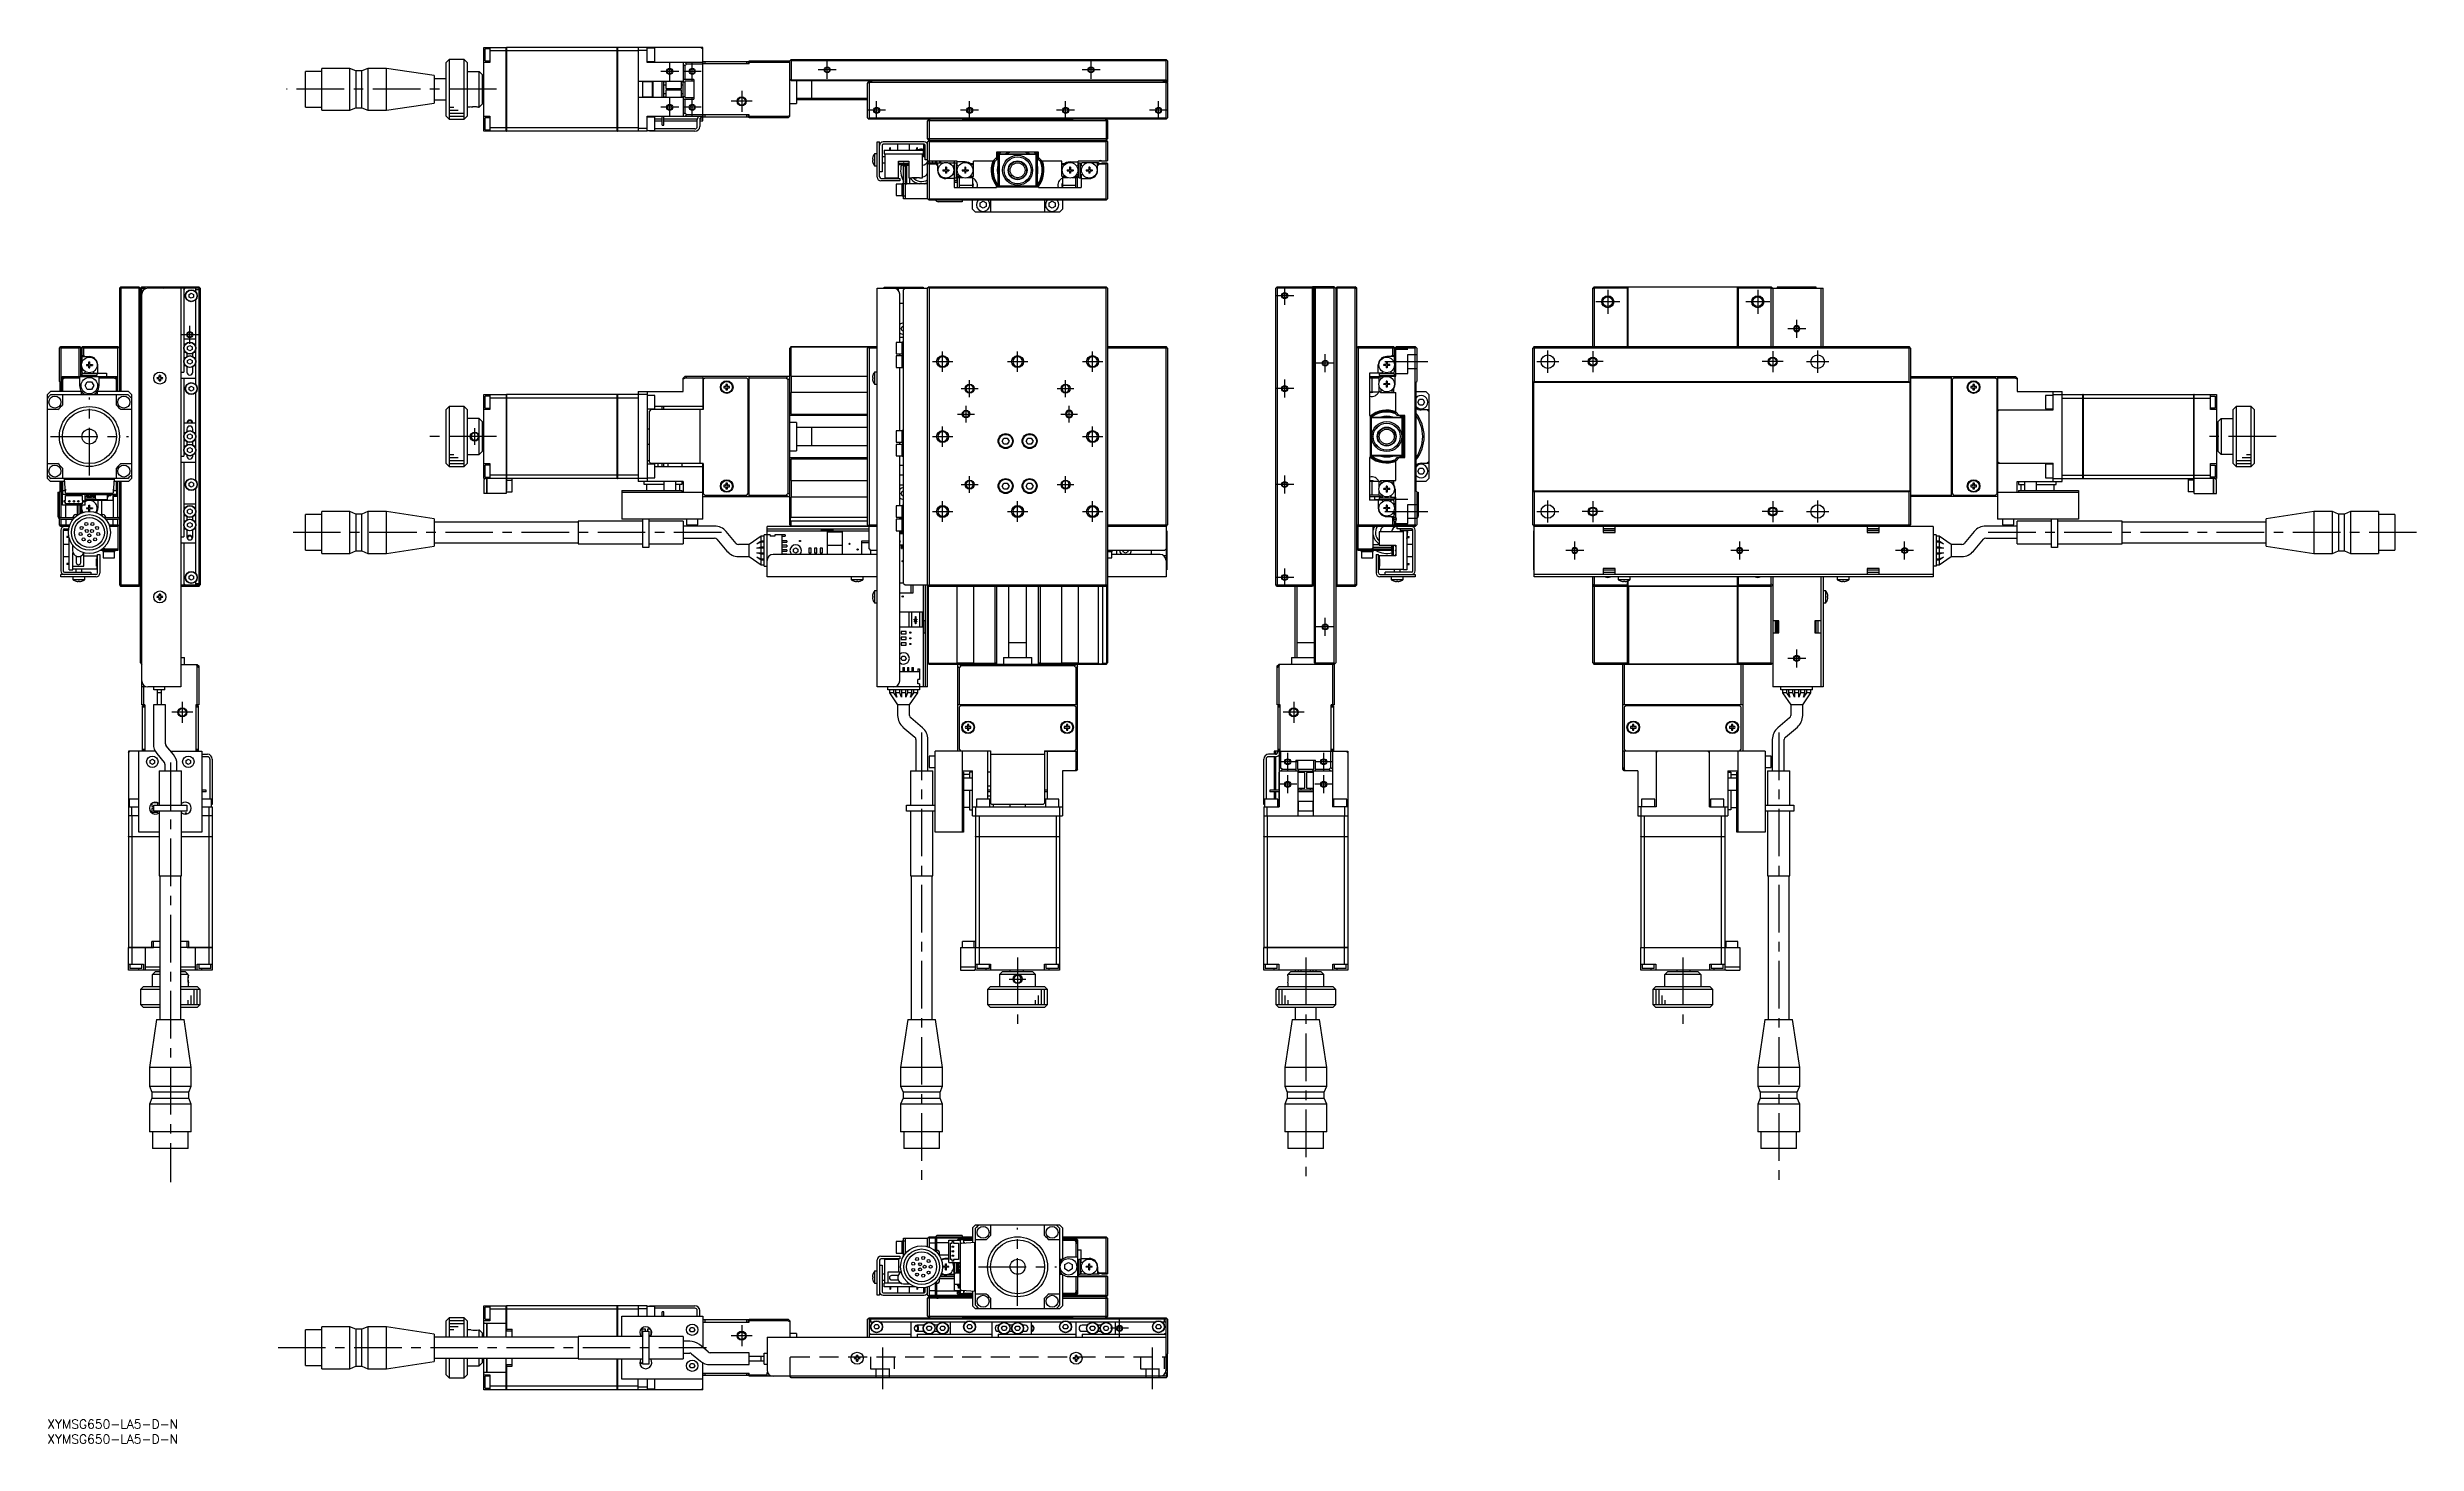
# Model space of a CAD drawing. Extents: x 0 to 790, y -8 to 458.
import ezdxf

# ---------------------------------------------------------------- set-up
doc = ezdxf.new("R2010")
doc.units = 0
doc.header["$LTSCALE"] = 0.5
doc.linetypes.add('CENTER', pattern=[50.8, 31.75, -6.35, 6.35, -6.35])
doc.linetypes.add('DASHED', pattern=[19.05, 12.7, -6.35])
for name, color, linetype in [('MSM_CENTER', 1, 'CENTER'), ('MSM_CONTINUOUS', 7, 'CONTINUOUS'), ('MSM_DASHED', 4, 'DASHED'), ('MSM_NARROW', 5, 'CONTINUOUS'), ('MSM_PART_NUMBER', 7, 'CONTINUOUS')]:
    doc.layers.add(name, color=color, linetype=linetype)
doc.styles.get("Standard").update_dxf_attribs({"font": 'txt.shx', "height": 1, "bigfont": 'bigfont.shx'})

# ---------------------------------------------------------------- blocks, each defined once
blk = doc.blocks.new('*U2')
at = {"layer": 'MSM_PART_NUMBER'}
blk.add_text('XYMSG650-LA5-D-N', height=3, dxfattribs=at).set_placement((0, -3))
blk = doc.blocks.new('*U3')
at = {"layer": 'MSM_PART_NUMBER'}
blk.add_text('XYMSG650-LA5-D-N', height=3, dxfattribs=at).set_placement((0, -8))

msp = doc.modelspace()

# ---------------------------------------------------------------- linework, layer by layer
at = {"layer": 'MSM_CENTER'}
for p, q in [((207.53, 446.86), (207.53, 452.86)), ((215.03, 446.86), (215.03, 452.86)), ((263.03, 450.36), (257.03, 450.36)), ((260.03, 447.36), (260.03, 453.36)), ((351.03, 450.36), (345.03, 450.36)), ((348.03, 447.36), (348.03, 453.36)), ((149.78, 443.86), (79.78, 443.86)), ((210.53, 449.86), (204.53, 449.86)), ((218.03, 449.86), (212.03, 449.86)), ((231.53, 443.36), (231.53, 436.36)), ((210.53, 437.86), (204.53, 437.86)), ((207.53, 434.86), (207.53, 440.86)), ((218.03, 437.86), (212.03, 437.86)), ((215.03, 434.86), (215.03, 440.86)), ((235.03, 439.86), (228.03, 439.86)), ((279.53, 436.86), (273.53, 436.86)), ((276.53, 433.86), (276.53, 439.86)), ((310.53, 436.86), (304.53, 436.86)), ((307.53, 433.86), (307.53, 439.86)), ((342.53, 436.86), (336.53, 436.86)), ((339.53, 433.86), (339.53, 439.86)), ((373.53, 436.86), (367.53, 436.86)), ((370.53, 433.86), (370.53, 439.86)), ((415.61, 375), (409.61, 375)), ((412.61, 372), (412.61, 378)), ((524.33, 373), (516.33, 373)), ((520.33, 377), (520.33, 369)), ((574.33, 373), (566.33, 373)), ((570.33, 377), (570.33, 369)), ((47.5, 359), (47.5, 365)), ((586.33, 364), (580.33, 364)), ((583.33, 361), (583.33, 367)), ((50.5, 362), (44.5, 362)), ((298.53, 349.6), (298.53, 356.4)), ((323.53, 349.6), (323.53, 356.4)), ((348.53, 349.6), (348.53, 356.4)), ((500.33, 349.3), (500.33, 356.7)), ((515.33, 356.5), (515.33, 349.5)), ((575.33, 356.5), (575.33, 349.5)), ((590.33, 349.3), (590.33, 356.7)), ((295.13, 353), (301.93, 353)), ((320.13, 353), (326.93, 353)), ((345.13, 353), (351.93, 353)), ((429.11, 352.5), (423.11, 352.5)), ((426.11, 349.5), (426.11, 355.5)), ((445.98, 353), (460.3, 353)), ((496.63, 353), (504.03, 353)), ((518.83, 353), (511.83, 353)), ((578.83, 353), (571.83, 353)), ((586.63, 353), (594.03, 353)), ((14, 315), (14, 341)), ((304.73, 344), (310.33, 344)), ((307.53, 341.2), (307.53, 346.8)), ((336.73, 344), (342.33, 344)), ((339.53, 341.2), (339.53, 346.8)), ((415.61, 344), (409.61, 344)), ((412.61, 341), (412.61, 347)), ((303.53, 335.5), (309.13, 335.5)), ((306.33, 332.7), (306.33, 338.3)), ((337.93, 335.5), (343.53, 335.5)), ((340.73, 332.7), (340.73, 338.3)), ((1, 328), (27, 328)), ((149.78, 328), (124.78, 328)), ((142.53, 325.2), (142.53, 330.8)), ((295.13, 328), (301.93, 328)), ((298.53, 324.6), (298.53, 331.4)), ((345.13, 328), (351.93, 328)), ((348.53, 324.6), (348.53, 331.4)), ((743.19, 328), (718.72, 328)), ((304.73, 312), (310.33, 312)), ((307.53, 309.2), (307.53, 314.8)), ((336.73, 312), (342.33, 312)), ((339.53, 309.2), (339.53, 314.8)), ((415.61, 312), (409.61, 312)), ((412.61, 309), (412.61, 315)), ((295.13, 303), (301.93, 303)), ((298.53, 299.6), (298.53, 306.4)), ((320.13, 303), (326.93, 303)), ((323.53, 299.6), (323.53, 306.4)), ((345.13, 303), (351.93, 303)), ((348.53, 299.6), (348.53, 306.4)), ((445.98, 303), (460.3, 303)), ((496.63, 303), (504.03, 303)), ((500.33, 299.3), (500.33, 306.7)), ((518.83, 303), (511.83, 303)), ((515.33, 306.5), (515.33, 299.5)), ((578.83, 303), (571.83, 303)), ((575.33, 306.5), (575.33, 299.5)), ((586.63, 303), (594.03, 303)), ((590.33, 299.3), (590.33, 306.7)), ((224.78, 296), (79.78, 296)), ((509.33, 287), (509.33, 293)), ((564.33, 287), (564.33, 293)), ((619.33, 287), (619.33, 293)), ((790.05, 296), (644.87, 296)), ((512.33, 290), (506.33, 290)), ((567.33, 290), (561.33, 290)), ((622.33, 290), (616.33, 290)), ((415.61, 281), (409.61, 281)), ((412.61, 278), (412.61, 284)), ((429.11, 264.5), (423.11, 264.5)), ((426.11, 261.5), (426.11, 267.5)), ((586.33, 254), (580.33, 254)), ((583.33, 251), (583.33, 257)), ((45, 239.5), (45, 232.5)), ((415.61, 239.5), (415.61, 232.5)), ((48.5, 236), (41.5, 236)), ((291.53, 229.25), (291.53, 79.25)), ((419.11, 236), (412.11, 236)), ((577.33, 229.25), (577.33, 79.25)), ((413.61, 216.5), (413.61, 222.5)), ((425.61, 216.5), (425.61, 222.5)), ((41, 219.25), (41, 79.25)), ((416.61, 219.5), (410.61, 219.5)), ((413.61, 209), (413.61, 215)), ((428.61, 219.5), (422.61, 219.5)), ((425.61, 209), (425.61, 215)), ((416.61, 212), (410.61, 212)), ((428.61, 212), (422.61, 212)), ((323.53, 154.25), (323.53, 129.25)), ((419.61, 154.25), (419.61, 79.25)), ((545.33, 154.25), (545.33, 129.25)), ((320.73, 147), (326.33, 147)), ((323.53, 38), (323.53, 64)), ((310.53, 51), (336.53, 51)), ((357.53, 27.5), (357.53, 33.5)), ((219.78, 24), (74.78, 24)), ((235.03, 28), (228.03, 28)), ((231.53, 31.5), (231.53, 24.5)), ((278.53, 24.06), (278.53, 10.12)), ((360.53, 30.5), (354.53, 30.5)), ((368.53, 10.12), (368.53, 24.06))]:
    msp.add_line(p, q, dxfattribs=at)
at = {"layer": 'MSM_CONTINUOUS'}
for p, q in [((91.53, 436.86), (91.53, 450.86)), ((100.83, 450.86), (91.53, 450.86)), ((100.83, 436.86), (100.83, 450.86)), ((102.83, 450.01), (100.83, 450.86)), ((106.83, 450.86), (104.83, 450.01)), ((106.83, 450.86), (106.83, 436.86)), ((113.03, 450.86), (106.83, 450.86)), ((113.03, 436.86), (113.03, 450.86)), ((129.03, 448.43), (113.03, 450.86)), ((134.03, 453.86), (133.03, 452.86)), ((133.03, 434.86), (133.03, 452.86)), ((139.03, 453.86), (134.03, 453.86)), ((134.03, 453.86), (134.03, 433.86)), ((140.03, 452.86), (139.03, 453.86)), ((139.03, 433.86), (139.03, 453.86)), ((140.03, 452.86), (140.03, 434.86)), ((145.53, 429.86), (145.53, 457.86)), ((145.53, 457.86), (153.03, 457.86)), ((145.53, 454.36), (146.03, 454.36)), ((147.53, 452.86), (145.53, 452.86)), ((147.53, 457.36), (146.03, 457.36)), ((146.03, 453.36), (146.03, 457.36)), ((146.03, 453.36), (147.53, 453.36)), ((147.53, 457.86), (147.53, 452.86)), ((153.03, 456.71), (147.53, 456.71)), ((153.03, 429.86), (153.03, 457.86)), ((153.03, 457.85), (153.08, 457.85)), ((153.03, 456.7), (153.08, 456.7)), ((190.03, 457.86), (153.08, 457.86)), ((153.08, 457.86), (153.08, 429.86)), ((190.03, 456.71), (153.08, 456.71)), ((190.03, 429.86), (190.03, 457.86)), ((190.03, 457.85), (190.08, 457.85)), ((190.03, 456.7), (190.08, 456.7)), ((190.08, 457.86), (190.08, 429.86)), ((218.53, 457.86), (190.08, 457.86)), ((197.03, 456.71), (190.08, 456.71)), ((197.03, 457.86), (197.03, 429.86)), ((200.03, 456.86), (197.03, 456.86)), ((200.03, 452.76), (200.03, 457.86)), ((202.53, 457.61), (200.03, 457.61)), ((200.03, 453.11), (202.53, 453.11)), ((218.53, 452.76), (200.03, 452.76)), ((202.53, 453.11), (202.53, 457.61)), ((212.03, 452.76), (212.03, 446.35)), ((212.53, 451.65), (212.03, 452.15)), ((213.14, 452.26), (212.53, 451.65)), ((212.53, 451.65), (212.53, 447.11)), ((212.64, 452.76), (213.14, 452.26)), ((218.53, 452.26), (213.14, 452.26)), ((218.03, 457.86), (218.53, 457.36)), ((218.53, 434.96), (218.53, 457.86)), ((234.03, 452.36), (218.53, 452.36)), ((218.73, 452.36), (218.73, 453.16)), ((218.73, 453.16), (233.73, 453.16)), ((219.23, 453.16), (219.23, 452.36)), ((233.23, 452.36), (233.23, 453.16)), ((233.73, 453.16), (233.73, 452.36)), ((234.03, 453.36), (247.53, 453.36)), ((234.03, 452.36), (234.03, 453.36)), ((247.53, 452.86), (234.03, 452.86)), ((248.03, 453.86), (247.53, 453.36)), ((247.53, 434.86), (247.53, 453.36)), ((247.78, 453.61), (248.03, 453.36)), ((248.03, 453.86), (373.03, 453.86)), ((248.03, 453.36), (248.03, 447.06)), ((373.03, 453.36), (248.03, 453.36)), ((373.03, 453.86), (373.53, 453.36)), ((373.03, 453.36), (373.28, 453.61)), ((373.03, 447.06), (373.03, 453.36)), ((373.53, 453.36), (373.53, 446.16)), ((86.03, 437.91), (86.03, 449.81)), ((91.53, 449.81), (86.03, 449.81)), ((102.83, 450.01), (102.83, 437.71)), ((104.83, 450.01), (102.83, 450.01)), ((104.83, 437.71), (104.83, 450.01)), ((129.03, 448.43), (129.03, 439.29)), ((133.03, 447.36), (129.03, 447.36)), ((140.03, 449.86), (144.03, 449.86)), ((145.03, 448.86), (144.03, 449.86)), ((144.03, 437.86), (144.03, 449.86)), ((145.03, 448.86), (145.03, 438.86)), ((145.53, 447.36), (145.03, 447.36)), ((145.53, 446.36), (145.03, 446.36)), ((145.03, 445.36), (145.53, 445.36)), ((212.03, 446.46), (197.03, 446.46)), ((198.53, 441.26), (198.53, 446.46)), ((201.73, 446.36), (198.53, 446.36)), ((201.73, 441.26), (201.73, 446.46)), ((201.93, 446.46), (201.93, 441.26)), ((205.03, 441.26), (205.03, 446.46)), ((205.53, 441.26), (205.53, 446.46)), ((206.23, 446.36), (205.53, 446.36)), ((205.53, 445.36), (206.23, 445.36)), ((206.23, 446.46), (206.23, 444.11)), ((206.23, 444.11), (211.43, 444.11)), ((206.23, 443.61), (206.23, 441.26)), ((211.43, 443.61), (206.23, 443.61)), ((211.43, 444.11), (211.43, 446.46)), ((211.93, 446.36), (211.43, 446.36)), ((211.43, 445.36), (211.93, 445.36)), ((211.43, 441.26), (211.43, 443.61)), ((211.53, 446.36), (211.53, 446.46)), ((211.93, 446.46), (211.93, 441.26)), ((215.53, 447.11), (212.03, 447.11)), ((212.53, 446.14), (212.03, 446.35)), ((212.53, 446.61), (212.53, 441.11)), ((215.53, 446.61), (212.53, 446.61)), ((215.53, 447.11), (215.53, 440.61)), ((247.53, 447.26), (248.03, 446.76)), ((248.03, 447.06), (247.88, 446.91)), ((373.53, 446.86), (247.93, 446.86)), ((248.03, 447.06), (373.03, 447.06)), ((248.03, 446.76), (274.93, 446.76)), ((249.83, 446.76), (249.83, 439.11)), ((254.83, 446.76), (254.83, 440.86)), ((273.53, 445.86), (274.03, 446.36)), ((273.53, 434.36), (273.53, 445.86)), ((273.63, 445.96), (273.63, 446.16)), ((274.63, 446.46), (273.93, 446.46)), ((273.93, 446.26), (274.03, 446.16)), ((274.03, 446.36), (373.03, 446.36)), ((274.03, 446.16), (274.03, 434.36)), ((373.03, 446.16), (274.03, 446.16)), ((274.93, 446.36), (274.93, 446.76)), ((372.13, 446.66), (373.53, 446.66)), ((372.13, 446.36), (372.13, 446.66)), ((373.13, 446.46), (372.43, 446.46)), ((373.23, 446.86), (373.03, 447.06)), ((373.03, 446.36), (373.53, 445.86)), ((373.03, 446.16), (373.13, 446.26)), ((373.03, 434.36), (373.03, 446.16)), ((373.43, 446.16), (373.43, 445.96)), ((373.53, 446.16), (373.43, 446.06)), ((373.53, 445.86), (373.53, 434.36)), ((86.03, 437.91), (91.53, 437.91)), ((91.53, 436.86), (100.83, 436.86)), ((100.83, 436.86), (102.83, 437.71)), ((102.83, 437.71), (104.83, 437.71)), ((104.83, 437.71), (106.83, 436.86)), ((106.83, 436.86), (113.03, 436.86)), ((113.03, 436.86), (129.03, 439.29)), ((129.03, 440.36), (133.03, 440.36)), ((133.03, 434.86), (134.03, 433.86)), ((139.03, 433.86), (140.03, 434.86)), ((141.03, 437.86), (140.03, 437.86)), ((144.03, 437.86), (145.03, 438.86)), ((145.53, 442.36), (145.03, 442.36)), ((145.03, 441.36), (145.53, 441.36)), ((145.03, 440.36), (145.53, 440.36)), ((145.53, 434.86), (147.53, 434.86)), ((147.53, 434.86), (147.53, 429.86)), ((197.03, 441.26), (212.03, 441.26)), ((198.53, 441.36), (201.73, 441.36)), ((200.03, 434.96), (218.53, 434.96)), ((200.03, 429.86), (200.03, 434.96)), ((200.03, 434.86), (205.03, 434.86)), ((202.53, 434.61), (200.03, 434.61)), ((202.53, 430.11), (202.53, 434.61)), ((205.03, 431.86), (205.03, 434.96)), ((206.23, 442.36), (205.53, 442.36)), ((205.53, 441.36), (206.23, 441.36)), ((205.53, 431.86), (205.53, 434.96)), ((205.53, 434.86), (211.53, 434.86)), ((211.93, 442.36), (211.43, 442.36)), ((211.43, 441.36), (211.93, 441.36)), ((211.53, 441.26), (211.53, 441.36)), ((211.53, 434.86), (211.53, 434.96)), ((212.03, 441.37), (212.53, 441.58)), ((212.03, 441.37), (212.03, 434.96)), ((212.03, 440.61), (215.53, 440.61)), ((212.03, 435.57), (212.53, 436.07)), ((212.53, 441.11), (215.53, 441.11)), ((212.53, 440.61), (212.53, 436.07)), ((212.53, 436.07), (213.14, 435.46)), ((213.14, 435.46), (212.64, 434.96)), ((213.14, 435.46), (218.53, 435.46)), ((233.73, 434.56), (218.33, 434.56)), ((234.03, 435.36), (218.53, 435.36)), ((218.53, 433.36), (218.53, 434.56)), ((218.73, 434.56), (218.73, 435.36)), ((219.23, 435.36), (219.23, 434.56)), ((233.23, 434.56), (233.23, 435.36)), ((233.73, 435.36), (233.73, 434.56)), ((234.03, 434.36), (234.03, 435.36)), ((234.03, 434.86), (246.91, 434.86)), ((246.41, 434.36), (246.91, 434.86)), ((246.91, 434.86), (247.53, 435.17)), ((247.53, 434.86), (247.03, 434.36)), ((247.53, 439.11), (249.83, 439.11)), ((249.83, 440.86), (273.53, 440.86)), ((273.53, 440.36), (249.83, 440.36)), ((134.03, 433.86), (139.03, 433.86)), ((145.53, 433.36), (146.03, 433.36)), ((153.03, 429.86), (145.53, 429.86)), ((147.53, 434.36), (146.03, 434.36)), ((146.03, 430.36), (146.03, 434.36)), ((146.03, 430.36), (147.53, 430.36)), ((153.03, 431.02), (147.53, 431.02)), ((153.03, 431.02), (153.08, 431.02)), ((153.03, 429.87), (153.08, 429.87)), ((190.03, 431.02), (153.08, 431.02)), ((190.03, 429.86), (153.08, 429.86)), ((190.03, 431.02), (190.08, 431.02)), ((190.03, 429.87), (190.08, 429.87)), ((197.03, 431.02), (190.08, 431.02)), ((200.03, 429.86), (190.08, 429.86)), ((197.03, 430.86), (200.03, 430.86)), ((200.03, 430.11), (202.53, 430.11)), ((200.73, 429.86), (200.73, 430.11)), ((215.93, 429.86), (200.73, 429.86)), ((201.23, 430.11), (201.23, 429.86)), ((205.03, 433.86), (202.53, 433.86)), ((202.53, 433.36), (205.03, 433.36)), ((215.93, 430.66), (202.53, 430.66)), ((205.03, 431.86), (205.53, 431.86)), ((216.73, 433.86), (205.53, 433.86)), ((205.53, 433.36), (216.73, 433.36)), ((216.73, 431.46), (216.73, 433.76)), ((218.53, 433.86), (217.53, 433.86)), ((217.53, 433.76), (217.53, 431.46)), ((217.53, 433.36), (218.53, 433.36)), ((247.03, 434.36), (234.03, 434.36)), ((273.53, 434.36), (274.03, 433.86)), ((274.03, 434.36), (273.78, 434.11)), ((274.03, 434.36), (373.03, 434.36)), ((373.03, 433.86), (274.03, 433.86)), ((293.53, 433.36), (294.03, 433.86)), ((293.53, 427.36), (293.53, 433.36)), ((353.53, 433.36), (293.53, 433.36)), ((293.53, 427.36), (294.03, 426.86)), ((353.53, 427.36), (293.53, 427.36)), ((293.53, 426.36), (294.03, 426.86)), ((294.03, 433.36), (294.23, 433.86)), ((294.03, 433.36), (294.03, 426.86)), ((294.03, 426.86), (353.03, 426.86)), ((305.38, 433.56), (305.08, 433.86)), ((305.43, 426.56), (305.13, 426.86)), ((305.38, 433.56), (341.68, 433.56)), ((308.53, 426.56), (308.53, 426.86)), ((338.53, 426.86), (338.53, 426.56)), ((341.93, 426.86), (341.63, 426.56)), ((341.98, 433.86), (341.68, 433.56)), ((352.82, 433.86), (353.03, 433.36)), ((353.03, 433.86), (353.53, 433.36)), ((353.03, 433.36), (353.03, 426.86)), ((353.53, 427.36), (353.03, 426.86)), ((353.03, 426.86), (353.53, 426.36)), ((353.53, 433.36), (353.53, 427.36)), ((373.28, 434.11), (373.03, 434.36)), ((373.53, 434.36), (373.03, 433.86)), ((275.14, 420.56), (275.27, 420.56)), ((275.27, 420.16), (275.14, 420.16)), ((275.27, 421.31), (275.27, 421.29)), ((275.27, 420.56), (275.27, 420.16)), ((275.27, 419.43), (275.27, 419.41)), ((275.83, 422.36), (275.83, 418.36)), ((276.73, 422.36), (275.83, 422.36)), ((276.73, 426.36), (277.53, 426.36)), ((276.73, 414.56), (276.73, 426.36)), ((277.53, 414.66), (277.53, 426.36)), ((278.33, 425.16), (278.33, 416.36)), ((279.28, 421.36), (278.33, 421.36)), ((278.33, 419.36), (279.28, 419.36)), ((292.33, 426.36), (278.73, 426.36)), ((292.33, 425.56), (278.73, 425.56)), ((279.03, 423.56), (279.03, 422.36)), ((279.03, 423.56), (292.03, 423.56)), ((279.03, 422.36), (292.03, 422.36)), ((279.28, 422.36), (279.28, 414.36)), ((281.15, 424.36), (280.9, 424.36)), ((280.9, 423.56), (280.9, 424.36)), ((281.15, 423.56), (281.15, 424.36)), ((283.53, 425.56), (283.53, 423.56)), ((283.78, 419.86), (287.28, 419.86)), ((283.78, 414.36), (283.78, 419.86)), ((287.28, 419.16), (283.78, 419.16)), ((287.28, 419.86), (287.28, 414.36)), ((287.53, 423.56), (287.53, 425.56)), ((290.15, 424.36), (289.9, 424.36)), ((289.9, 423.56), (289.9, 424.36)), ((290.15, 423.56), (290.15, 424.36)), ((291.78, 414.36), (291.78, 422.36)), ((292.03, 423.56), (292.03, 422.36)), ((292.23, 421.36), (292.23, 425.36)), ((292.67, 425.36), (292.23, 425.36)), ((292.23, 421.36), (292.73, 421.36)), ((292.73, 420.36), (292.73, 425.16)), ((293.53, 420.36), (292.73, 420.36)), ((293.53, 420.06), (293.53, 426.36)), ((293.73, 419.86), (293.53, 420.06)), ((293.73, 419.36), (293.53, 419.16)), ((293.53, 407.36), (293.53, 419.16)), ((293.63, 419.26), (294.03, 418.86)), ((293.65, 419.29), (293.65, 419.93)), ((303.33, 419.86), (293.73, 419.86)), ((293.73, 419.36), (298.91, 419.36)), ((293.78, 426.61), (294.03, 426.36)), ((294.03, 426.36), (294.03, 419.86)), ((353.03, 426.36), (294.03, 426.36)), ((294.03, 418.86), (294.03, 407.36)), ((296.33, 418.86), (294.03, 418.86)), ((296.03, 419.86), (296.03, 419.36)), ((296.83, 419.22), (296.33, 418.86)), ((296.33, 418.86), (296.83, 418.36)), ((296.53, 419.86), (296.53, 419.36)), ((296.83, 419.36), (296.83, 416.86)), ((297.53, 419.86), (297.53, 419.36)), ((300.34, 419.36), (302.03, 419.36)), ((302.33, 419.06), (302.03, 419.36)), ((302.33, 419.06), (302.33, 418.41)), ((302.45, 419.29), (302.45, 419.86)), ((302.53, 419.16), (302.47, 419.22)), ((302.53, 414.36), (302.53, 419.36)), ((302.53, 419.36), (303.13, 419.36)), ((303.13, 414.36), (303.13, 419.36)), ((303.33, 418.86), (303.13, 418.86)), ((303.33, 418.41), (303.33, 419.86)), ((306.03, 419.66), (303.33, 419.66)), ((305.43, 426.56), (341.63, 426.56)), ((307.62, 419.16), (308.83, 419.16)), ((308.83, 414.86), (308.83, 419.86)), ((316.03, 419.86), (308.83, 419.86)), ((315.32, 419.86), (316.53, 421.07)), ((316.53, 420.36), (316.03, 419.86)), ((330.53, 422.86), (316.53, 422.86)), ((316.53, 422.86), (316.53, 420.36)), ((317.03, 421.56), (317.83, 422.36)), ((317.03, 412.16), (317.03, 421.56)), ((317.33, 421.86), (317.33, 411.86)), ((329.53, 422.06), (317.53, 422.06)), ((317.83, 422.36), (329.23, 422.36)), ((329.23, 422.36), (330.03, 421.56)), ((329.73, 411.86), (329.73, 421.86)), ((330.03, 421.56), (330.03, 412.16)), ((330.53, 420.36), (330.53, 422.86)), ((330.53, 421.07), (331.73, 419.86)), ((331.03, 419.86), (330.53, 420.36)), ((338.23, 419.86), (331.03, 419.86)), ((338.23, 414.86), (338.23, 419.86)), ((338.23, 419.16), (339.43, 419.16)), ((341.03, 419.66), (343.73, 419.66)), ((343.73, 418.41), (343.73, 419.86)), ((353.33, 419.86), (343.73, 419.86)), ((343.93, 414.36), (343.93, 419.36)), ((343.93, 419.36), (344.53, 419.36)), ((344.53, 414.36), (344.53, 419.36)), ((345.03, 419.36), (344.73, 419.06)), ((344.73, 419.06), (344.73, 418.41)), ((346.71, 419.36), (345.03, 419.36)), ((350.46, 419.36), (348.14, 419.36)), ((350.23, 416.86), (350.23, 419.36)), ((350.73, 418.86), (350.23, 419.22)), ((350.23, 418.36), (350.73, 418.86)), ((353.03, 418.86), (350.73, 418.86)), ((351.79, 419.36), (353.33, 419.36)), ((353.03, 426.36), (353.28, 426.61)), ((353.03, 419.86), (353.03, 426.36)), ((353.03, 418.86), (353.43, 419.26)), ((353.03, 407.36), (353.03, 418.86)), ((353.53, 420.06), (353.33, 419.86)), ((353.53, 419.16), (353.33, 419.36)), ((353.53, 426.36), (353.53, 420.06)), ((353.53, 419.16), (353.53, 407.36)), ((275.83, 418.36), (276.73, 418.36)), ((278.33, 416.36), (277.53, 416.36)), ((284.23, 413.36), (277.93, 413.36)), ((278.03, 414.16), (284.23, 414.16)), ((279.28, 414.36), (283.78, 414.36)), ((283.03, 412.26), (283.03, 408.46)), ((285.03, 412.26), (283.03, 412.26)), ((287.28, 418.66), (283.78, 418.66)), ((284.23, 414.16), (284.23, 413.36)), ((285.03, 408.36), (285.03, 412.36)), ((293.53, 412.36), (285.03, 412.36)), ((285.53, 418.51), (287.28, 418.51)), ((285.53, 418.36), (286.03, 418.36)), ((285.53, 407.36), (285.53, 418.36)), ((286.03, 418.36), (286.03, 407.36)), ((286.03, 411.86), (286.53, 412.36)), ((286.53, 418.51), (286.53, 412.36)), ((287.28, 414.36), (288.28, 414.36)), ((287.53, 414.36), (287.53, 412.36)), ((288.28, 414.36), (288.28, 414.46)), ((288.28, 414.46), (290.78, 414.46)), ((289.08, 414.46), (289.08, 414.36)), ((289.08, 414.36), (289.98, 414.36)), ((289.45, 414.46), (289.45, 414.36)), ((289.6, 414.46), (289.6, 414.36)), ((289.98, 414.46), (289.98, 414.36)), ((290.78, 414.36), (290.78, 414.46)), ((290.78, 414.36), (291.78, 414.36)), ((298.63, 417.01), (299.42, 417.01)), ((298.63, 417.01), (298.63, 416.72)), ((298.63, 416.72), (299.42, 416.72)), ((299.16, 417.01), (299.16, 416.72)), ((299.77, 417.86), (299.48, 417.86)), ((299.48, 417.86), (299.48, 417.07)), ((299.48, 417.33), (299.77, 417.33)), ((299.48, 416.66), (299.48, 415.86)), ((299.48, 416.39), (299.77, 416.39)), ((299.77, 415.86), (299.48, 415.86)), ((302.33, 414.06), (299.63, 414.06)), ((299.77, 417.86), (299.77, 417.07)), ((299.77, 416.66), (299.77, 415.86)), ((299.83, 417.01), (300.63, 417.01)), ((299.83, 416.72), (300.63, 416.72)), ((300.1, 416.72), (300.1, 417.01)), ((300.63, 417.01), (300.63, 416.72)), ((301.95, 415.54), (302.33, 415.32)), ((302.13, 415.44), (302.12, 415.44)), ((302.33, 418.41), (302.19, 418.33)), ((302.33, 415.32), (302.33, 411.16)), ((302.33, 414.94), (302.53, 414.94)), ((303.53, 413.44), (302.33, 413.44)), ((302.33, 412.94), (303.53, 412.94)), ((303.53, 412.86), (302.33, 412.86)), ((302.33, 411.16), (316.53, 411.16)), ((302.53, 414.36), (303.13, 414.36)), ((303.13, 414.94), (303.33, 414.94)), ((303.7, 418.19), (303.33, 418.41)), ((303.33, 415.32), (303.46, 415.4)), ((303.33, 413.44), (303.33, 415.32)), ((303.33, 414.86), (303.83, 414.36)), ((303.33, 414.86), (304.36, 414.86)), ((303.33, 412.86), (303.33, 412.94)), ((303.53, 418.29), (303.53, 418.29)), ((303.53, 415.44), (303.53, 415.44)), ((303.53, 415.43), (303.53, 415.44)), ((303.53, 411.16), (303.53, 414.66)), ((305.31, 414.36), (303.83, 414.36)), ((304.08, 414.36), (304.08, 411.16)), ((304.08, 411.86), (308.58, 411.86)), ((305.03, 417.01), (305.82, 417.01)), ((305.03, 417.01), (305.03, 416.72)), ((305.03, 416.72), (305.82, 416.72)), ((305.56, 417.01), (305.56, 416.72)), ((306.17, 417.86), (305.88, 417.86)), ((305.88, 417.86), (305.88, 417.07)), ((305.88, 417.33), (306.17, 417.33)), ((305.88, 416.66), (305.88, 415.86)), ((305.88, 416.39), (306.17, 416.39)), ((306.17, 415.86), (305.88, 415.86)), ((306.17, 417.86), (306.17, 417.07)), ((306.17, 416.66), (306.17, 415.86)), ((306.23, 417.01), (307.03, 417.01)), ((306.23, 416.72), (307.03, 416.72)), ((306.5, 416.72), (306.5, 417.01)), ((308.58, 414.36), (306.74, 414.36)), ((307.03, 417.01), (307.03, 416.72)), ((307.69, 414.86), (308.83, 414.86)), ((308.83, 418.66), (308.17, 418.66)), ((308.33, 414.36), (308.83, 414.86)), ((308.58, 411.16), (308.58, 414.36)), ((316.53, 411.16), (316.53, 411.36)), ((316.53, 411.36), (330.53, 411.36)), ((317.83, 411.36), (317.03, 412.16)), ((317.53, 411.66), (329.53, 411.66)), ((320.36, 413.66), (320.55, 413.66)), ((320.78, 413.44), (320.55, 413.66)), ((320.78, 413.44), (320.61, 413.44)), ((320.78, 413.3), (320.78, 413.44)), ((326.5, 413.66), (326.28, 413.44)), ((326.44, 413.44), (326.28, 413.44)), ((326.28, 413.44), (326.28, 413.3)), ((326.5, 413.66), (326.69, 413.66)), ((330.03, 412.16), (329.23, 411.36)), ((330.53, 411.36), (330.53, 411.16)), ((330.53, 411.16), (344.73, 411.16)), ((338.88, 418.66), (338.23, 418.66)), ((338.23, 414.86), (339.36, 414.86)), ((338.23, 414.86), (338.73, 414.36)), ((338.48, 414.36), (338.48, 411.16)), ((340.31, 414.36), (338.48, 414.36)), ((338.48, 411.86), (342.98, 411.86)), ((340.03, 417.01), (340.82, 417.01)), ((340.03, 417.01), (340.03, 416.72)), ((340.03, 416.72), (340.82, 416.72)), ((340.56, 417.01), (340.56, 416.72)), ((341.17, 417.86), (340.88, 417.86)), ((340.88, 417.86), (340.88, 417.07)), ((340.88, 417.33), (341.17, 417.33)), ((340.88, 416.66), (340.88, 415.86)), ((340.88, 416.39), (341.17, 416.39)), ((341.17, 415.86), (340.88, 415.86)), ((341.17, 417.86), (341.17, 417.07)), ((341.17, 416.66), (341.17, 415.86)), ((341.23, 417.01), (342.03, 417.01)), ((341.23, 416.72), (342.03, 416.72)), ((341.5, 416.72), (341.5, 417.01)), ((343.23, 414.36), (341.74, 414.36)), ((342.03, 417.01), (342.03, 416.72)), ((342.69, 414.86), (343.73, 414.86)), ((342.98, 411.16), (342.98, 414.36)), ((343.23, 414.36), (343.73, 414.86)), ((343.73, 418.41), (343.35, 418.19)), ((343.53, 418.29), (343.53, 418.29)), ((343.53, 415.43), (343.53, 415.44)), ((343.53, 411.16), (343.53, 414.66)), ((343.59, 415.4), (343.73, 415.32)), ((343.73, 414.86), (343.73, 415.32)), ((343.93, 414.36), (344.53, 414.36)), ((344.86, 418.33), (344.73, 418.41)), ((344.73, 415.32), (345.1, 415.54)), ((344.73, 415.32), (344.73, 411.16)), ((344.73, 414.06), (347.43, 414.06)), ((346.43, 417.01), (347.22, 417.01)), ((346.43, 417.01), (346.43, 416.72)), ((346.43, 416.72), (347.22, 416.72)), ((346.96, 417.01), (346.96, 416.72)), ((347.57, 417.86), (347.28, 417.86)), ((347.28, 417.86), (347.28, 417.07)), ((347.28, 417.33), (347.57, 417.33)), ((347.28, 416.66), (347.28, 415.86)), ((347.28, 416.39), (347.57, 416.39)), ((347.57, 415.86), (347.28, 415.86)), ((347.57, 417.86), (347.57, 417.07)), ((347.57, 416.66), (347.57, 415.86)), ((347.63, 417.01), (348.43, 417.01)), ((347.63, 416.72), (348.43, 416.72)), ((347.9, 416.72), (347.9, 417.01)), ((348.43, 417.01), (348.43, 416.72)), ((283.03, 408.46), (285.03, 408.46)), ((285.03, 408.36), (286.03, 408.36)), ((293.53, 407.36), (285.53, 407.36)), ((294.03, 406.86), (293.53, 407.36)), ((294.03, 407.36), (293.78, 407.11)), ((294.03, 407.36), (353.03, 407.36)), ((353.03, 406.86), (294.03, 406.86)), ((305.03, 406.36), (297.03, 406.36)), ((305.03, 406.86), (305.03, 406.36)), ((308.53, 403.86), (308.53, 406.86)), ((308.53, 403.86), (309.53, 402.86)), ((311.03, 405.94), (312.03, 406.52)), ((311.03, 404.79), (311.03, 405.94)), ((312.03, 404.21), (311.03, 404.79)), ((312.03, 406.52), (313.03, 405.94)), ((313.03, 404.79), (312.03, 404.21)), ((313.03, 405.94), (313.03, 404.79)), ((314.53, 406.86), (314.53, 402.86)), ((332.53, 406.86), (332.53, 402.86)), ((334.03, 405.94), (335.03, 406.52)), ((334.03, 404.79), (334.03, 405.94)), ((335.03, 404.21), (334.03, 404.79)), ((335.03, 406.52), (336.03, 405.94)), ((336.03, 404.79), (335.03, 404.21)), ((336.03, 405.94), (336.03, 404.79)), ((337.53, 402.86), (338.53, 403.86)), ((338.53, 406.86), (338.53, 403.86)), ((353.28, 407.11), (353.03, 407.36)), ((353.53, 407.36), (353.03, 406.86)), ((337.53, 402.86), (309.53, 402.86)), ((24.5, 378), (24, 377.5)), ((24.5, 377.5), (24, 377.29)), ((24, 377.5), (24, 343)), ((24.5, 378), (30.5, 378)), ((24.5, 378), (24.5, 343)), ((31, 377.5), (24.5, 377.5)), ((30.5, 378), (31, 377.5)), ((30.5, 378), (30.5, 278)), ((31, 377.5), (31.5, 378)), ((31, 252.5), (31, 377.5)), ((31.5, 377.5), (31.25, 377.75)), ((31.5, 378), (38.7, 378)), ((31.5, 377.5), (32.7, 377.5)), ((31.5, 238.5), (31.5, 377.5)), ((50.5, 377.5), (33.5, 377.5)), ((34.3, 377.5), (34.3, 377.8)), ((34.3, 377.8), (35.5, 377.8)), ((35.5, 377.5), (35.5, 377.8)), ((38, 377.7), (37.8, 377.5)), ((38, 378), (38, 377.5)), ((38.2, 377.5), (38.2, 378)), ((38.4, 377.6), (38.4, 377.5)), ((38.5, 377.5), (39, 378)), ((38.7, 377.5), (38.6, 377.6)), ((38.7, 378), (38.8, 377.9)), ((38.7, 377.9), (38.9, 377.9)), ((39, 378), (50.5, 378)), ((44.5, 377.5), (44.5, 244.5)), ((45.5, 377), (46, 377.5)), ((45.5, 377.5), (45.5, 349.5)), ((47.25, 375.43), (48, 375.87)), ((47.25, 374.57), (47.25, 375.43)), ((48, 374.13), (47.25, 374.57)), ((48, 375.87), (48.75, 375.43)), ((48.75, 374.57), (48, 374.13)), ((48.75, 375.43), (48.75, 374.57)), ((49.5, 376.32), (49.5, 377.5)), ((50.5, 377), (49.5, 377)), ((49.5, 345.32), (49.5, 373.68)), ((50.5, 378), (51, 377.5)), ((50.75, 377.75), (50.5, 377.5)), ((50.5, 377.5), (50.5, 278.5)), ((51, 377.5), (51, 278.5)), ((276.73, 244.5), (276.73, 377.5)), ((276.73, 377.5), (293.53, 377.5)), ((279.03, 377.5), (279.03, 377.8)), ((279.03, 377.8), (292.03, 377.8)), ((283.78, 376.76), (283.78, 377.5)), ((284.23, 359.4), (284.23, 375.5)), ((284.23, 372.5), (285.53, 372.5)), ((286.03, 377.5), (285.53, 377)), ((285.53, 279), (285.53, 377)), ((292.03, 377.8), (292.03, 377.5)), ((294.03, 378), (293.53, 377.5)), ((293.53, 244.5), (293.53, 377.5)), ((294.03, 377.5), (293.78, 377.75)), ((294.03, 378), (353.03, 378)), ((294.03, 377.5), (294.03, 278.5)), ((353.03, 377.5), (294.03, 377.5)), ((353.53, 377.5), (353.03, 378)), ((353.28, 377.75), (353.03, 377.5)), ((353.03, 278.5), (353.03, 377.5)), ((353.53, 377.5), (353.53, 252.5)), ((409.61, 377.5), (410.11, 378)), ((409.61, 278.5), (409.61, 377.5)), ((410.11, 377.5), (409.86, 377.75)), ((410.11, 378), (421.61, 378)), ((410.11, 377.5), (410.11, 278.5)), ((421.91, 377.5), (410.11, 377.5)), ((421.61, 378), (422.11, 377.5)), ((421.71, 377.9), (421.91, 377.9)), ((421.81, 377.9), (421.91, 378)), ((429.11, 378), (421.91, 378)), ((422.01, 377.6), (421.91, 377.5)), ((421.91, 278.5), (421.91, 377.5)), ((422.11, 377.5), (422.11, 278.5)), ((422.11, 376.6), (422.41, 376.6)), ((422.21, 376.9), (422.21, 377.6)), ((422.41, 376.6), (422.41, 378)), ((422.61, 252.4), (422.61, 378)), ((422.81, 377.5), (422.61, 377.7)), ((422.81, 377.5), (422.81, 252.5)), ((429.11, 377.5), (422.81, 377.5)), ((429.11, 378), (429.61, 377.5)), ((429.36, 377.75), (429.11, 377.5)), ((429.11, 252.5), (429.11, 377.5)), ((430.11, 378), (429.61, 377.5)), ((429.61, 377.5), (429.61, 252.5)), ((436.11, 377.5), (429.61, 377.5)), ((430.11, 378), (436.11, 378)), ((430.11, 278), (430.11, 378)), ((436.61, 377.5), (436.11, 378)), ((436.11, 278), (436.11, 378)), ((436.61, 377.29), (436.11, 377.5)), ((436.61, 278.5), (436.61, 377.5)), ((515.33, 377.5), (515.83, 378)), ((515.33, 358), (515.33, 377.5)), ((515.83, 377.29), (515.33, 377.5)), ((516.04, 377.5), (515.83, 378)), ((515.83, 378), (574.83, 378)), ((516.04, 377.5), (515.83, 377.29)), ((515.83, 377.29), (515.83, 358)), ((526.88, 377.5), (516.04, 377.5)), ((526.88, 377.5), (527.18, 377.8)), ((526.88, 358), (526.88, 377.5)), ((527.18, 358), (527.18, 377.8)), ((563.48, 377.8), (527.18, 377.8)), ((563.48, 377.8), (563.48, 358)), ((563.48, 377.8), (563.78, 377.5)), ((563.78, 377.5), (563.78, 358)), ((574.63, 377.5), (563.78, 377.5)), ((574.83, 378), (574.63, 377.5)), ((574.83, 377.29), (574.63, 377.5)), ((574.83, 378), (575.33, 377.5)), ((575.33, 377.5), (574.83, 377.29)), ((574.83, 358), (574.83, 377.29)), ((575.33, 377.5), (575.33, 358)), ((575.33, 377.5), (592.13, 377.5)), ((576.83, 377.8), (576.83, 377.5)), ((589.83, 377.8), (576.83, 377.8)), ((589.83, 377.5), (589.83, 377.8)), ((591.33, 377.5), (591.33, 358)), ((592.13, 358), (592.13, 377.5)), ((284.66, 364), (285.09, 364.75)), ((285.09, 363.25), (284.66, 364)), ((285.09, 364.75), (285.53, 364.75)), ((4, 357.5), (4.5, 358)), ((4, 346.4), (4, 357.5)), ((4.5, 357.5), (4.25, 357.75)), ((4.5, 358), (10.8, 358)), ((10.6, 357.5), (4.5, 357.5)), ((4.5, 357.5), (4.5, 343)), ((10.6, 357.5), (10.95, 357.85)), ((10.6, 348), (10.6, 357.5)), ((10.8, 358), (11, 357.8)), ((11, 357.8), (11, 348.2)), ((11.7, 358), (11.5, 357.8)), ((11.5, 357.8), (11.5, 352.61)), ((12, 357.5), (11.6, 357.9)), ((11.7, 358), (23.5, 358)), ((12, 357.5), (12, 355.2)), ((23.5, 357.5), (12, 357.5)), ((23.5, 358), (24, 357.5)), ((23.75, 357.75), (23.5, 357.5)), ((23.5, 343), (23.5, 357.5)), ((49.5, 360.5), (45.5, 360.5)), ((46.5, 355.77), (46.5, 354.73)), ((46.75, 357.93), (47.5, 358.37)), ((46.75, 357.07), (46.75, 357.93)), ((47.5, 356.63), (46.75, 357.07)), ((47.5, 358.37), (48.25, 357.93)), ((48.25, 357.07), (47.5, 356.63)), ((48.25, 357.93), (48.25, 357.07)), ((48.5, 354.73), (48.5, 355.77)), ((248.03, 358), (247.53, 357.5)), ((247.53, 298.5), (247.53, 357.5)), ((247.88, 357.85), (247.93, 357.8)), ((247.93, 357.8), (247.93, 348.2)), ((273.83, 357.8), (247.93, 357.8)), ((248.03, 358), (276.73, 358)), ((274.03, 358), (273.53, 357.5)), ((273.53, 298.5), (273.53, 357.5)), ((273.78, 357.75), (274.03, 357.5)), ((276.73, 357.5), (274.03, 357.5)), ((274.03, 357.5), (274.03, 298.5)), ((283.03, 359.4), (283.03, 355.6)), ((285.03, 359.4), (283.03, 359.4)), ((283.03, 355.6), (285.03, 355.6)), ((285.53, 361.1), (284.23, 361.1)), ((284.23, 354.9), (284.23, 355.6)), ((285.03, 355.5), (285.03, 359.5)), ((285.53, 359.5), (285.03, 359.5)), ((285.53, 363.25), (285.09, 363.25)), ((353.53, 358), (373.03, 358)), ((373.03, 357.5), (353.53, 357.5)), ((373.53, 357.5), (373.03, 358)), ((373.03, 357.5), (373.28, 357.75)), ((373.03, 298.5), (373.03, 357.5)), ((373.53, 357.5), (373.53, 298.5)), ((436.61, 357.5), (437.11, 358)), ((437.11, 357.5), (436.86, 357.75)), ((437.11, 358), (448.91, 358)), ((437.11, 357.5), (437.11, 298.5)), ((448.61, 357.5), (437.11, 357.5)), ((449.01, 357.9), (448.61, 357.5)), ((448.61, 355.2), (448.61, 357.5)), ((449.11, 357.8), (448.91, 358)), ((449.11, 357.8), (449.11, 352.61)), ((449.61, 357.8), (449.81, 358)), ((449.61, 348.2), (449.61, 357.8)), ((456.11, 357.5), (449.61, 357.5)), ((449.81, 358), (456.11, 358)), ((456.11, 358), (456.61, 357.5)), ((456.36, 357.75), (456.11, 357.5)), ((456.11, 298.5), (456.11, 357.5)), ((456.61, 357.5), (456.61, 346.4)), ((495.83, 358), (495.33, 357.5)), ((495.33, 298.5), (495.33, 357.5)), ((495.58, 357.75), (495.83, 357.5)), ((495.83, 358), (620.83, 358)), ((620.83, 357.5), (495.83, 357.5)), ((495.83, 357.5), (495.83, 346.4)), ((621.33, 357.5), (620.83, 358)), ((620.83, 357.5), (621.08, 357.75)), ((620.83, 346.4), (620.83, 357.5)), ((621.33, 357.5), (621.33, 298.5)), ((5, 348), (4.5, 347.5)), ((5, 348), (23, 348)), ((5.1, 347.5), (5.6, 348)), ((5.5, 348), (5.5, 347.9)), ((6.21, 348), (5.71, 347.5)), ((10.75, 348), (10.75, 345)), ((12.46, 348.2), (11, 348.2)), ((11.1, 348.2), (11.1, 348)), ((11.5, 354.7), (14, 354.7)), ((11.5, 351.19), (11.5, 349.5)), ((11.5, 349.5), (11.8, 349.2)), ((11.5, 349), (11.5, 348.4)), ((11.5, 349), (16.5, 349)), ((11.5, 348.4), (16.5, 348.4)), ((12, 355.2), (11.65, 354.7)), ((11.8, 349.2), (12.46, 349.2)), ((12.5, 354.7), (12, 355.2)), ((12.46, 349.2), (12.54, 349.34)), ((12.46, 348.2), (12.57, 348)), ((13, 352.04), (13.8, 352.04)), ((13, 352.04), (13, 351.75)), ((13, 351.75), (13.8, 351.75)), ((13.53, 351.75), (13.53, 352.04)), ((13.86, 352.9), (14.15, 352.9)), ((13.86, 352.1), (13.86, 352.9)), ((14.15, 352.37), (13.86, 352.37)), ((13.86, 350.9), (13.86, 351.69)), ((13.86, 351.43), (14.15, 351.43)), ((13.86, 350.9), (14.15, 350.9)), ((14.15, 352.1), (14.15, 352.9)), ((14.15, 350.9), (14.15, 351.69)), ((14.21, 352.04), (15, 352.04)), ((14.21, 351.75), (15, 351.75)), ((14.47, 351.75), (14.47, 352.04)), ((15, 352.04), (15, 351.75)), ((15.33, 349.58), (15.54, 349.2)), ((15.46, 348.06), (15.54, 348.2)), ((15.54, 349.2), (19.7, 349.2)), ((16, 348.2), (15.54, 348.2)), ((16.2, 348), (16, 348.2)), ((16, 348), (16, 348.2)), ((16.5, 349), (16.5, 348.4)), ((16.8, 349.2), (16.8, 351.9)), ((17.25, 345), (17.25, 348)), ((19.7, 349.2), (19.7, 348)), ((22.29, 347.5), (21.79, 348)), ((22.4, 348), (22.9, 347.5)), ((22.5, 348), (22.5, 347.9)), ((23.5, 347.5), (23, 348)), ((36.57, 347.7), (37.3, 347.7)), ((37.3, 347.7), (37.3, 348.43)), ((37.7, 348.43), (37.7, 347.7)), ((37.7, 347.7), (38.43, 347.7)), ((44.5, 349.5), (45.5, 349.5)), ((46.5, 351.27), (46.5, 349.5)), ((46.75, 353.43), (47.5, 353.87)), ((46.75, 352.57), (46.75, 353.43)), ((47.5, 352.13), (46.75, 352.57)), ((47.5, 353.87), (48.25, 353.43)), ((48.25, 352.57), (47.5, 352.13)), ((48.25, 353.43), (48.25, 352.57)), ((48.5, 349.5), (48.5, 351.27)), ((212.03, 347.5), (212.53, 348)), ((247.53, 348), (212.53, 348)), ((213.14, 348), (212.64, 347.5)), ((218.53, 348), (218.53, 337)), ((234.03, 308), (234.03, 348)), ((246.41, 347.5), (246.91, 348)), ((247.93, 348.2), (273.53, 348.2)), ((248.03, 348.2), (248.03, 342.7)), ((275.14, 347.7), (275.27, 347.7)), ((275.27, 348.45), (275.27, 348.43)), ((275.27, 347.7), (275.27, 347.3)), ((276.73, 349.5), (275.83, 349.5)), ((275.83, 349.5), (275.83, 345.5)), ((283.03, 354.9), (283.03, 351.1)), ((285.03, 354.9), (283.03, 354.9)), ((283.03, 351.1), (285.03, 351.1)), ((284.23, 329.9), (284.23, 351.1)), ((285.03, 355.5), (285.53, 355.5)), ((285.03, 351), (285.03, 355)), ((285.53, 355), (285.03, 355)), ((285.03, 351), (285.53, 351)), ((440.91, 349.2), (440.91, 335)), ((445.07, 349.2), (440.91, 349.2)), ((440.91, 348), (444.41, 348)), ((443.81, 349.2), (443.81, 351.9)), ((444.11, 349), (444.11, 348.4)), ((444.11, 349), (449.11, 349)), ((444.11, 348.4), (449.11, 348.4)), ((444.61, 348.2), (444.11, 347.7)), ((444.11, 346.21), (444.11, 347.7)), ((444.61, 348.2), (444.61, 347.16)), ((444.61, 348.2), (445.07, 348.2)), ((445.29, 349.58), (445.07, 349.2)), ((445.07, 348.2), (445.15, 348.06)), ((445.18, 348), (445.19, 348)), ((446.41, 352.04), (445.61, 352.04)), ((445.61, 351.75), (445.61, 352.04)), ((446.41, 351.75), (445.61, 351.75)), ((446.14, 352.04), (446.14, 351.75)), ((446.76, 352.9), (446.47, 352.9)), ((446.47, 352.9), (446.47, 352.1)), ((446.76, 352.37), (446.47, 352.37)), ((446.47, 351.69), (446.47, 350.9)), ((446.47, 351.43), (446.76, 351.43)), ((446.76, 350.9), (446.47, 350.9)), ((449.11, 354.7), (446.61, 354.7)), ((446.76, 352.9), (446.76, 352.1)), ((446.76, 351.69), (446.76, 350.9)), ((447.61, 352.04), (446.82, 352.04)), ((447.61, 351.75), (446.82, 351.75)), ((447.08, 352.04), (447.08, 351.75)), ((447.61, 351.75), (447.61, 352.04)), ((447.94, 347.82), (448.16, 348.2)), ((448.04, 348), (448.04, 348)), ((448.16, 349.2), (448.08, 349.34)), ((448.61, 355.2), (448.11, 354.7)), ((448.81, 349.2), (448.16, 349.2)), ((448.16, 348.2), (449.61, 348.2)), ((448.97, 354.7), (448.61, 355.2)), ((448.81, 349.2), (449.11, 349.5)), ((449.11, 351.19), (449.11, 349.5)), ((449.11, 349), (449.11, 348.4)), ((449.41, 345.5), (449.41, 348.2)), ((621.33, 348), (656.33, 348)), ((634.83, 348), (634.83, 308)), ((650.33, 348), (650.33, 300.5)), ((656.22, 347.5), (655.72, 348)), ((656.33, 348), (656.83, 347.5)), ((1, 343), (0, 342)), ((0, 314), (0, 342)), ((11.4, 343), (1, 343)), ((1.15, 342), (26.85, 342)), ((4, 346.4), (4.3, 346.1)), ((4.3, 343), (4.3, 346.1)), ((4.7, 347.5), (5.1, 347.5)), ((4.7, 343), (4.7, 347.5)), ((5.1, 347), (4.7, 347)), ((5, 342), (5, 338.5)), ((5.71, 347.5), (5.1, 347.19)), ((5.1, 343), (5.1, 347.5)), ((10.75, 347.5), (5.71, 347.5)), ((11.4, 342), (11.4, 343)), ((11.51, 342), (11.51, 342.91)), ((12.56, 345), (13.28, 346.25)), ((13.28, 343.75), (12.56, 345)), ((13.28, 346.25), (14.72, 346.25)), ((14.72, 343.75), (13.28, 343.75)), ((14.72, 346.25), (15.44, 345)), ((15.44, 345), (14.72, 343.75)), ((16.49, 342.91), (16.49, 342)), ((16.6, 343), (16.6, 342)), ((27, 343), (16.6, 343)), ((22.29, 347.5), (17.25, 347.5)), ((22.9, 347.19), (22.29, 347.5)), ((22.9, 347.5), (23.3, 347.5)), ((22.9, 347.5), (22.9, 343)), ((23.3, 347), (22.9, 347)), ((23, 338.5), (23, 342)), ((23.3, 347.5), (23.3, 343)), ((28, 342), (27, 343)), ((28, 342), (28, 314)), ((37.3, 347.3), (36.57, 347.3)), ((37.3, 346.57), (37.3, 347.3)), ((37.7, 347.3), (37.7, 346.57)), ((38.43, 347.3), (37.7, 347.3)), ((44.5, 347.5), (49.5, 347.5)), ((45.5, 347.5), (45.5, 321.5)), ((47.25, 344.43), (48, 344.87)), ((47.25, 343.57), (47.25, 344.43)), ((48, 343.13), (47.25, 343.57)), ((48, 344.87), (48.75, 344.43)), ((48.75, 343.57), (48, 343.13)), ((48.75, 344.43), (48.75, 343.57)), ((49.5, 313.32), (49.5, 342.68)), ((145.53, 314), (145.53, 342)), ((145.53, 342), (153.03, 342)), ((146.03, 337.5), (146.03, 341.5)), ((147.53, 341.5), (146.03, 341.5)), ((147.53, 342), (147.53, 337)), ((153.03, 340.85), (147.53, 340.85)), ((153.03, 342), (153.03, 309)), ((153.03, 341.99), (153.08, 341.99)), ((153.03, 340.84), (153.08, 340.84)), ((190.03, 342), (153.08, 342)), ((153.08, 342), (153.08, 310)), ((190.03, 340.85), (153.08, 340.85)), ((190.03, 314), (190.03, 342)), ((190.03, 341.99), (190.08, 341.99)), ((190.03, 340.84), (190.08, 340.84)), ((190.08, 342), (190.08, 314)), ((200.03, 342), (190.08, 342)), ((197.03, 340.85), (190.08, 340.85)), ((197.03, 343), (197.03, 313)), ((197.03, 343), (212.03, 343)), ((200.03, 343), (200.03, 313)), ((202.53, 341.75), (200.03, 341.75)), ((202.53, 337.25), (202.53, 341.75)), ((212.64, 347.5), (212.03, 347.19)), ((212.03, 343), (212.03, 347.5)), ((218.53, 347.5), (212.64, 347.5)), ((219.23, 347.5), (218.73, 347)), ((218.73, 347), (218.73, 337)), ((233.23, 347.5), (219.23, 347.5)), ((226.29, 344.74), (225.61, 344.74)), ((225.61, 344.26), (226.29, 344.26)), ((226.29, 345.42), (226.29, 344.74)), ((226.29, 344.26), (226.29, 343.58)), ((226.77, 344.74), (226.77, 345.42)), ((227.44, 344.74), (226.77, 344.74)), ((226.77, 343.58), (226.77, 344.26)), ((226.77, 344.26), (227.44, 344.26)), ((233.73, 347), (233.23, 347.5)), ((233.73, 309), (233.73, 347)), ((246.41, 347.5), (234.03, 347.5)), ((247.03, 346.89), (246.41, 347.5)), ((247.53, 347.39), (247.03, 346.89)), ((247.03, 309.11), (247.03, 346.89)), ((247.93, 342.7), (247.93, 335.64)), ((273.53, 342.7), (247.93, 342.7)), ((275.27, 347.3), (275.14, 347.3)), ((275.27, 346.57), (275.27, 346.55)), ((275.83, 345.5), (276.73, 345.5)), ((444.11, 347.45), (440.91, 347.45)), ((440.91, 342.95), (444.11, 342.95)), ((441.61, 347.45), (441.61, 342.95)), ((444.11, 342.95), (444.11, 344.79)), ((444.11, 343.2), (444.61, 342.7)), ((444.61, 343.84), (444.61, 342.7)), ((444.61, 342.7), (449.61, 342.7)), ((446.41, 345.64), (445.61, 345.64)), ((445.61, 345.35), (445.61, 345.64)), ((446.41, 345.35), (445.61, 345.35)), ((446.14, 345.64), (446.14, 345.35)), ((446.76, 346.5), (446.47, 346.5)), ((446.47, 346.5), (446.47, 345.7)), ((446.76, 345.97), (446.47, 345.97)), ((446.47, 345.29), (446.47, 344.5)), ((446.47, 345.03), (446.76, 345.03)), ((446.76, 344.5), (446.47, 344.5)), ((446.76, 346.5), (446.76, 345.7)), ((446.76, 345.29), (446.76, 344.5)), ((447.61, 345.64), (446.82, 345.64)), ((447.61, 345.35), (446.82, 345.35)), ((447.08, 345.64), (447.08, 345.35)), ((447.61, 345.35), (447.61, 345.64)), ((448.41, 342.7), (448.41, 343.36)), ((448.91, 343.9), (448.91, 342.7)), ((449.61, 335.5), (449.61, 342.7)), ((456.31, 346.1), (456.61, 346.4)), ((456.31, 346.1), (456.31, 309.9)), ((456.31, 343), (459.61, 343)), ((456.96, 339.5), (457.54, 340.5)), ((457.54, 340.5), (458.69, 340.5)), ((458.69, 340.5), (459.27, 339.5)), ((460.61, 342), (459.61, 343)), ((460.61, 342), (460.61, 314)), ((495.53, 346.1), (495.83, 346.4)), ((495.53, 346.1), (621.13, 346.1)), ((495.53, 346.1), (495.53, 309.9)), ((495.83, 346.4), (620.83, 346.4)), ((620.83, 346.4), (621.13, 346.1)), ((621.13, 309.9), (621.13, 346.1)), ((634.83, 347.5), (621.33, 347.5)), ((635.13, 342.25), (634.83, 342.25)), ((635.13, 341.75), (634.83, 341.75)), ((635.63, 347.5), (635.13, 347)), ((635.13, 347), (635.13, 309)), ((649.63, 347.5), (635.63, 347.5)), ((642.09, 344.74), (641.41, 344.74)), ((641.41, 344.26), (642.09, 344.26)), ((642.09, 345.42), (642.09, 344.74)), ((642.09, 344.26), (642.09, 343.58)), ((642.57, 344.74), (642.57, 345.42)), ((643.25, 344.74), (642.57, 344.74)), ((642.57, 343.58), (642.57, 344.26)), ((642.57, 344.26), (643.25, 344.26)), ((650.13, 347), (649.63, 347.5)), ((650.13, 309), (650.13, 347)), ((650.33, 342.25), (650.13, 342.25)), ((656.22, 347.5), (650.33, 347.5)), ((656.83, 347.19), (656.22, 347.5)), ((656.83, 347.5), (656.83, 343)), ((656.83, 343), (671.83, 343)), ((666.33, 341.75), (666.33, 337.25)), ((668.83, 341.75), (666.33, 341.75)), ((668.83, 336.9), (668.83, 343)), ((668.83, 342), (678.78, 342)), ((671.83, 313), (671.83, 343)), ((671.83, 340.85), (678.78, 340.85)), ((678.78, 314), (678.78, 342)), ((678.83, 341.99), (678.78, 341.99)), ((678.83, 340.84), (678.78, 340.84)), ((678.83, 342), (715.78, 342)), ((678.83, 342), (678.83, 314)), ((678.83, 340.85), (715.78, 340.85)), ((715.78, 310), (715.78, 342)), ((715.83, 341.99), (715.78, 341.99)), ((715.83, 340.84), (715.78, 340.84)), ((715.83, 309), (715.83, 342)), ((715.83, 342), (723.33, 342)), ((715.83, 340.85), (721.33, 340.85)), ((721.33, 337), (721.33, 342)), ((721.33, 341.5), (722.83, 341.5)), ((722.83, 341.5), (722.83, 337.5)), ((723.33, 342), (723.33, 314)), ((3.5, 337), (0, 337)), ((28, 337), (24.5, 337)), ((49.5, 332.5), (45.5, 332.5)), ((134.03, 338), (133.03, 337)), ((133.03, 319), (133.03, 337)), ((134.03, 338), (134.03, 318)), ((139.03, 338), (134.03, 338)), ((139.03, 318), (139.03, 338)), ((140.03, 337), (139.03, 338)), ((140.03, 337), (140.03, 319)), ((144.03, 334), (140.03, 334)), ((144.03, 334), (145.03, 333)), ((144.03, 322), (144.03, 334)), ((145.03, 333), (145.03, 323)), ((145.53, 338.5), (146.03, 338.5)), ((147.53, 337), (145.53, 337)), ((146.03, 337.5), (147.53, 337.5)), ((200.03, 337.25), (202.53, 337.25)), ((201.23, 337), (200.73, 336.5)), ((200.73, 319.5), (200.73, 336.5)), ((218.73, 337), (201.23, 337)), ((218.73, 338), (202.53, 338)), ((205.03, 337), (205.03, 338)), ((205.53, 337), (205.53, 338)), ((217.53, 337), (217.53, 319)), ((234.03, 338), (233.73, 338)), ((233.73, 336.25), (234.03, 336.25)), ((233.83, 333), (233.73, 333)), ((234.03, 332.8), (233.83, 333)), ((233.83, 323), (233.83, 333)), ((247.93, 335.64), (247.53, 335.81)), ((273.53, 335), (247.53, 335)), ((249.83, 332.75), (247.53, 332.75)), ((247.93, 335.64), (248.03, 335.5)), ((248.03, 335.5), (273.53, 335.5)), ((248.03, 335.5), (248.03, 335)), ((249.83, 332.75), (249.83, 323.25)), ((440.91, 335), (441.11, 335)), ((441.11, 335), (441.11, 321)), ((441.11, 333.7), (441.91, 334.5)), ((441.41, 334), (441.41, 322)), ((451.61, 334.2), (441.61, 334.2)), ((441.91, 334.5), (451.31, 334.5)), ((449.61, 336.21), (450.82, 335)), ((450.11, 335), (449.61, 335.5)), ((452.61, 335), (450.11, 335)), ((451.31, 334.5), (452.11, 333.7)), ((451.81, 322), (451.81, 334)), ((452.11, 333.7), (452.11, 322.3)), ((452.61, 321), (452.61, 335)), ((457.54, 338.5), (456.96, 339.5)), ((458.69, 338.5), (457.54, 338.5)), ((460.61, 336.9), (458.11, 336.9)), ((459.27, 339.5), (458.69, 338.5)), ((460.11, 336.9), (460.61, 336.4)), ((634.83, 336.25), (635.13, 336.25)), ((635.03, 333), (634.83, 332.8)), ((635.03, 333), (635.03, 323)), ((635.13, 333), (635.03, 333)), ((650.33, 338), (650.13, 338)), ((650.13, 337), (650.33, 337)), ((650.33, 335.5), (650.13, 335.5)), ((650.33, 336.4), (650.83, 336.9)), ((650.33, 336.9), (668.83, 336.9)), ((666.33, 337.25), (668.83, 337.25)), ((722.83, 337.5), (721.33, 337.5)), ((723.33, 337), (721.33, 337)), ((723.33, 338.5), (722.83, 338.5)), ((724.83, 334), (723.83, 333)), ((723.83, 323), (723.83, 333)), ((724.83, 334), (728.83, 334)), ((724.83, 334), (724.83, 322)), ((729.83, 338), (728.83, 337)), ((728.83, 319), (728.83, 337)), ((729.83, 338), (729.83, 318)), ((734.83, 338), (729.83, 338)), ((734.83, 318), (734.83, 338)), ((735.83, 337), (734.83, 338)), ((735.83, 337), (735.83, 319)), ((46.5, 330.5), (46.5, 329.73)), ((46.5, 326.27), (46.5, 325.23)), ((46.75, 328.43), (47.5, 328.87)), ((46.75, 327.57), (46.75, 328.43)), ((47.5, 327.13), (46.75, 327.57)), ((46.75, 323.93), (47.5, 324.37)), ((46.75, 323.07), (46.75, 323.93)), ((47.5, 328.87), (48.25, 328.43)), ((48.25, 327.57), (47.5, 327.13)), ((47.5, 324.37), (48.25, 323.93)), ((48.25, 328.43), (48.25, 327.57)), ((48.25, 323.93), (48.25, 323.07)), ((48.5, 329.73), (48.5, 330.5)), ((48.5, 325.23), (48.5, 326.27)), ((145.53, 330), (145.03, 330)), ((145.03, 325.5), (145.53, 325.5)), ((200.73, 330.5), (200.03, 330.5)), ((200.03, 325.5), (200.73, 325.5)), ((273.53, 331), (249.83, 331)), ((249.83, 325), (273.53, 325)), ((254.83, 331), (254.83, 325)), ((283.03, 329.9), (283.03, 326.1)), ((285.03, 329.9), (283.03, 329.9)), ((283.03, 326.1), (285.03, 326.1)), ((283.03, 325.4), (283.03, 321.6)), ((285.03, 325.4), (283.03, 325.4)), ((284.23, 325.4), (284.23, 326.1)), ((285.03, 326), (285.03, 330)), ((285.53, 330), (285.03, 330)), ((285.03, 326), (285.53, 326)), ((285.03, 321.5), (285.03, 325.5)), ((285.53, 325.5), (285.03, 325.5)), ((318.37, 326.5), (318.95, 327.5)), ((318.95, 325.5), (318.37, 326.5)), ((318.95, 327.5), (320.1, 327.5)), ((320.1, 325.5), (318.95, 325.5)), ((320.1, 327.5), (320.68, 326.5)), ((320.68, 326.5), (320.1, 325.5)), ((326.37, 326.5), (326.95, 327.5)), ((326.95, 325.5), (326.37, 326.5)), ((326.95, 327.5), (328.1, 327.5)), ((328.1, 325.5), (326.95, 325.5)), ((328.1, 327.5), (328.68, 326.5)), ((328.68, 326.5), (328.1, 325.5)), ((443.05, 330.75), (443.19, 330.75)), ((443.19, 325.25), (443.05, 325.25)), ((443.19, 330.75), (443.41, 330.97)), ((443.19, 330.75), (443.19, 330.92)), ((443.19, 325.08), (443.19, 325.25)), ((443.41, 325.02), (443.19, 325.25)), ((443.41, 331.16), (443.41, 330.97)), ((443.41, 325.02), (443.41, 324.84)), ((723.83, 330), (723.33, 330)), ((723.83, 325.5), (723.33, 325.5)), ((0, 319), (3.5, 319)), ((5, 317.5), (5, 314)), ((23, 314), (23, 317.5)), ((24.5, 319), (28, 319)), ((44.5, 321.5), (45.5, 321.5)), ((44.5, 319.5), (49.5, 319.5)), ((45.5, 319.5), (45.5, 294.5)), ((46.5, 321.77), (46.5, 321.5)), ((47.5, 322.63), (46.75, 323.07)), ((48.25, 323.07), (47.5, 322.63)), ((48.5, 321.5), (48.5, 321.77)), ((133.03, 319), (134.03, 318)), ((134.03, 318), (139.03, 318)), ((139.03, 318), (140.03, 319)), ((140.03, 322), (144.03, 322)), ((145.03, 323), (144.03, 322)), ((145.53, 319), (147.53, 319)), ((145.53, 317.5), (146.03, 317.5)), ((146.03, 314.5), (146.03, 318.5)), ((147.53, 318.5), (146.03, 318.5)), ((147.53, 319), (147.53, 314)), ((200.03, 320), (200.73, 320)), ((202.53, 318.75), (200.03, 318.75)), ((200.73, 319.5), (201.23, 319)), ((218.73, 319), (201.23, 319)), ((202.53, 314.25), (202.53, 318.75)), ((202.53, 318), (218.73, 318)), ((203.53, 319), (203.53, 318)), ((205.03, 318), (205.03, 319)), ((205.53, 318), (205.53, 319)), ((207.03, 318), (207.03, 319)), ((211.53, 319), (211.53, 318)), ((218.53, 300.5), (218.53, 319)), ((218.73, 319), (218.73, 309)), ((233.73, 323), (233.83, 323)), ((234.03, 319.75), (233.73, 319.75)), ((233.73, 318), (234.03, 318)), ((233.83, 323), (234.03, 323.2)), ((247.53, 323.25), (249.83, 323.25)), ((247.53, 321), (273.53, 321)), ((247.53, 320.19), (247.93, 320.36)), ((248.03, 320.5), (247.93, 320.36)), ((247.93, 320.36), (247.93, 313.3)), ((248.03, 321), (248.03, 320.5)), ((273.53, 320.5), (248.03, 320.5)), ((283.03, 321.6), (285.03, 321.6)), ((284.23, 304.9), (284.23, 321.6)), ((284.23, 318.5), (285.53, 318.5)), ((285.03, 321.5), (285.53, 321.5)), ((441.11, 321), (440.91, 321)), ((440.91, 321), (440.91, 306.8)), ((441.11, 322.3), (441.91, 321.5)), ((441.61, 321.8), (451.61, 321.8)), ((451.31, 321.5), (441.91, 321.5)), ((450.82, 321), (449.61, 319.79)), ((449.61, 320.5), (450.11, 321)), ((449.61, 313.3), (449.61, 320.5)), ((450.11, 321), (452.61, 321)), ((451.31, 321.5), (452.11, 322.3)), ((456.96, 316.5), (457.54, 317.5)), ((457.54, 315.5), (456.96, 316.5)), ((457.54, 317.5), (458.69, 317.5)), ((458.11, 319.1), (460.61, 319.1)), ((458.69, 317.5), (459.27, 316.5)), ((459.27, 316.5), (458.69, 315.5)), ((460.61, 319.6), (460.11, 319.1)), ((634.83, 323.2), (635.03, 323)), ((635.13, 319.75), (634.83, 319.75)), ((635.03, 323), (635.13, 323)), ((650.13, 320.5), (650.33, 320.5)), ((650.13, 319), (650.33, 319)), ((650.13, 318), (650.33, 318)), ((650.83, 319.1), (650.33, 319.6)), ((650.33, 319.1), (668.83, 319.1)), ((666.33, 318.75), (666.33, 314.25)), ((668.83, 318.75), (666.33, 318.75)), ((668.83, 313), (668.83, 319.1)), ((721.33, 319), (723.33, 319)), ((721.33, 314), (721.33, 319)), ((721.33, 318.5), (722.83, 318.5)), ((722.83, 318.5), (722.83, 314.5)), ((723.33, 317.5), (722.83, 317.5)), ((723.83, 323), (724.83, 322)), ((728.83, 322), (724.83, 322)), ((728.83, 319), (729.83, 318)), ((729.83, 318), (734.83, 318)), ((734.83, 318), (735.83, 319)), ((0, 314), (1, 313)), ((5.82, 313), (1, 313)), ((26.85, 314), (1.15, 314)), ((3.5, 309.5), (3.5, 301.5)), ((3.5, 309.5), (4, 309.5)), ((4.3, 309.9), (4, 309.6)), ((4, 301.2), (4, 309.6)), ((4.3, 309.9), (4.3, 313)), ((4.5, 313), (4.5, 301)), ((4.5, 308.5), (5, 308)), ((4.7, 308.5), (4.7, 313)), ((4.7, 309), (5, 309)), ((5.08, 308.5), (4.7, 308.5)), ((5, 310), (6.03, 310)), ((5, 310), (5, 308.8)), ((5, 308.8), (23, 308.8)), ((5.08, 305.1), (5.08, 308.8)), ((5.1, 310), (5.1, 313)), ((6.08, 309.28), (5.75, 314)), ((22.23, 313.7), (5.77, 313.7)), ((6, 310.42), (6, 310)), ((6.08, 308.3), (11.58, 308.3)), ((6.08, 306.65), (6.08, 308.3)), ((21.62, 309), (6.38, 309)), ((11.58, 308.3), (11.58, 306.65)), ((12.58, 305.1), (12.58, 308.8)), ((13, 308.8), (13, 308)), ((13.75, 308.37), (13, 308.37)), ((13.75, 308.25), (13, 308.25)), ((13.75, 308.8), (13.75, 308)), ((14.25, 308.8), (14.25, 308)), ((15, 308.37), (14.25, 308.37)), ((15, 308.25), (14.25, 308.25)), ((14.95, 308.57), (14.95, 308.8)), ((14.95, 308.57), (15.46, 308.57)), ((15, 308.57), (15, 308)), ((15.2, 308.57), (15.2, 308.8)), ((15.27, 308.57), (15.27, 308.8)), ((15.5, 308.8), (15.5, 308.8)), ((15.5, 308.56), (15.5, 308)), ((15.56, 308.37), (15.5, 308.37)), ((15.56, 308.25), (15.5, 308.25)), ((15.56, 308.47), (15.56, 308.14)), ((15.79, 308.14), (15.79, 308.47)), ((16, 308.37), (15.79, 308.37)), ((16, 308.25), (15.79, 308.25)), ((16, 307.34), (16, 308.6)), ((16.1, 308.7), (19.8, 308.7)), ((16.69, 308.8), (16.69, 308.7)), ((17.25, 308.8), (17.25, 308.7)), ((18.1, 308.8), (18.1, 308.7)), ((18.22, 308.8), (18.22, 308.7)), ((19.9, 308.6), (19.9, 307.02)), ((20.11, 308.25), (19.9, 308.25)), ((20.11, 308.14), (20.11, 308.47)), ((20.22, 308.8), (20.22, 308.72)), ((20.34, 308.47), (20.34, 308.14)), ((21.18, 308.25), (20.34, 308.25)), ((20.44, 308.57), (20.95, 308.57)), ((20.64, 308.8), (20.64, 308.57)), ((20.7, 308.8), (20.7, 308.57)), ((20.95, 308.8), (20.95, 308.57)), ((21.18, 308.8), (21.18, 308.25)), ((21.9, 306.8), (21.9, 308.8)), ((21.9, 308.11), (22.29, 308.5)), ((21.9, 308.5), (22.29, 308.5)), ((22.25, 314), (21.92, 309.28)), ((21.97, 310), (23, 310)), ((22, 310), (22, 310.42)), ((27, 313), (22.18, 313)), ((22.29, 308.5), (22.89, 308.8)), ((22.9, 308.5), (22.4, 308)), ((22.9, 313), (22.9, 310)), ((22.9, 308.8), (22.9, 308.5)), ((23.3, 308.5), (22.9, 308.5)), ((23, 310), (23, 308.8)), ((23, 309), (23.3, 309)), ((23, 308), (23.5, 308.5)), ((23.3, 313), (23.3, 308.5)), ((23.5, 301), (23.5, 313)), ((24, 313), (24, 301.2)), ((24, 309.5), (24.5, 309.5)), ((24.5, 313), (24.5, 278)), ((27, 313), (28, 314)), ((47.25, 312.43), (48, 312.87)), ((47.25, 311.57), (47.25, 312.43)), ((48, 311.13), (47.25, 311.57)), ((48, 312.87), (48.75, 312.43)), ((48.75, 311.57), (48, 311.13)), ((48.75, 312.43), (48.75, 311.57)), ((49.5, 282.32), (49.5, 310.68)), ((153.03, 314), (145.53, 314)), ((145.73, 313.7), (145.53, 313.7)), ((145.53, 313.7), (145.53, 309)), ((146.53, 309), (145.53, 309)), ((145.73, 314), (145.73, 313.7)), ((146.03, 314.5), (147.53, 314.5)), ((146.53, 309), (146.53, 314)), ((146.53, 309.05), (146.58, 309.05)), ((146.58, 314), (146.58, 309)), ((153.03, 309), (146.58, 309)), ((153.03, 315.15), (147.53, 315.15)), ((153.03, 315.16), (153.08, 315.16)), ((153.03, 314.01), (153.08, 314.01)), ((153.08, 310), (153.03, 310)), ((153.03, 309.6), (155.03, 309.6)), ((190.03, 315.15), (153.08, 315.15)), ((190.03, 314), (153.08, 314)), ((153.08, 313.5), (155.03, 313.5)), ((155.03, 309.6), (155.03, 314)), ((190.03, 315.16), (190.08, 315.16)), ((190.03, 314.01), (190.08, 314.01)), ((197.03, 315.15), (190.08, 315.15)), ((200.03, 314), (190.08, 314)), ((191.53, 310), (211.53, 310)), ((191.53, 310), (191.53, 300.5)), ((191.53, 309.5), (218.53, 309.5)), ((212.03, 313), (197.03, 313)), ((199.03, 312), (199.03, 313)), ((205.53, 312), (199.03, 312)), ((199.78, 312), (199.78, 310)), ((200.03, 314.25), (202.53, 314.25)), ((205.53, 313), (205.53, 310)), ((209.53, 310), (209.53, 313)), ((211.53, 312), (209.53, 312)), ((210.78, 312), (210.78, 310)), ((211.53, 313), (211.53, 312)), ((211.53, 310), (211.53, 309.5)), ((212.03, 313), (212.03, 309.5)), ((218.73, 309), (219.23, 308.5)), ((219.23, 308.5), (233.23, 308.5)), ((226.29, 311.74), (225.61, 311.74)), ((225.61, 311.26), (226.29, 311.26)), ((226.29, 312.42), (226.29, 311.74)), ((226.29, 311.26), (226.29, 310.58)), ((226.77, 311.74), (226.77, 312.42)), ((227.44, 311.74), (226.77, 311.74)), ((226.77, 311.26), (227.44, 311.26)), ((226.77, 310.58), (226.77, 311.26)), ((233.23, 308.5), (233.73, 309)), ((234.03, 308.5), (246.41, 308.5)), ((246.41, 308.5), (247.03, 309.11)), ((246.91, 308), (246.41, 308.5)), ((247.03, 309.11), (247.53, 308.61)), ((247.93, 313.3), (273.53, 313.3)), ((248.03, 313.3), (248.03, 307.8)), ((285.53, 315.1), (284.23, 315.1)), ((284.23, 311.9), (285.53, 311.9)), ((284.66, 309), (285.09, 309.75)), ((285.09, 308.25), (284.66, 309)), ((285.09, 309.75), (285.53, 309.75)), ((285.53, 308.25), (285.09, 308.25)), ((318.37, 311.5), (318.95, 312.5)), ((318.95, 310.5), (318.37, 311.5)), ((318.95, 312.5), (320.1, 312.5)), ((320.1, 310.5), (318.95, 310.5)), ((320.1, 312.5), (320.68, 311.5)), ((320.68, 311.5), (320.1, 310.5)), ((326.37, 311.5), (326.95, 312.5)), ((326.95, 310.5), (326.37, 311.5)), ((326.95, 312.5), (328.1, 312.5)), ((328.1, 310.5), (326.95, 310.5)), ((328.1, 312.5), (328.68, 311.5)), ((328.68, 311.5), (328.1, 310.5)), ((444.11, 313.05), (440.91, 313.05)), ((440.91, 308.55), (444.11, 308.55)), ((441.61, 313.05), (441.61, 308.55)), ((444.61, 313.3), (444.11, 312.8)), ((444.11, 311.21), (444.11, 313.05)), ((444.11, 308.3), (444.11, 309.79)), ((444.11, 308.3), (444.61, 307.8)), ((444.61, 313.3), (444.61, 312.16)), ((444.61, 313.3), (449.61, 313.3)), ((444.61, 308.84), (444.61, 307.8)), ((446.41, 310.64), (445.61, 310.64)), ((445.61, 310.35), (445.61, 310.64)), ((446.41, 310.35), (445.61, 310.35)), ((446.14, 310.64), (446.14, 310.35)), ((446.76, 311.5), (446.47, 311.5)), ((446.47, 311.5), (446.47, 310.7)), ((446.76, 310.97), (446.47, 310.97)), ((446.47, 310.29), (446.47, 309.5)), ((446.47, 310.03), (446.76, 310.03)), ((446.76, 309.5), (446.47, 309.5)), ((446.76, 311.5), (446.76, 310.7)), ((446.76, 310.29), (446.76, 309.5)), ((447.61, 310.64), (446.82, 310.64)), ((447.61, 310.35), (446.82, 310.35)), ((447.08, 310.64), (447.08, 310.35)), ((447.61, 310.35), (447.61, 310.64)), ((448.16, 307.8), (447.94, 308.18)), ((448.41, 312.64), (448.41, 313.3)), ((448.91, 313.3), (448.91, 312.1)), ((449.41, 310.5), (449.41, 307.8)), ((459.61, 313), (456.31, 313)), ((456.61, 309.6), (456.31, 309.9)), ((456.61, 309.6), (456.61, 298.5)), ((456.61, 309.5), (457.11, 309.5)), ((457.11, 309.5), (457.11, 301.5)), ((458.69, 315.5), (457.54, 315.5)), ((459.61, 313), (460.61, 314)), ((495.53, 309.9), (621.13, 309.9)), ((495.83, 309.6), (495.53, 309.9)), ((495.83, 309.6), (495.83, 298.5)), ((620.83, 309.6), (495.83, 309.6)), ((621.13, 309.9), (620.83, 309.6)), ((620.83, 298.5), (620.83, 309.6)), ((621.33, 308.5), (634.83, 308.5)), ((634.83, 314.25), (635.13, 314.25)), ((634.83, 313.75), (635.13, 313.75)), ((635.13, 309), (635.63, 308.5)), ((635.63, 308.5), (649.63, 308.5)), ((642.09, 311.74), (641.41, 311.74)), ((641.41, 311.26), (642.09, 311.26)), ((642.09, 312.42), (642.09, 311.74)), ((642.09, 311.26), (642.09, 310.58)), ((642.57, 311.74), (642.57, 312.42)), ((643.25, 311.74), (642.57, 311.74)), ((642.57, 310.58), (642.57, 311.26)), ((642.57, 311.26), (643.25, 311.26)), ((649.63, 308.5), (650.13, 309)), ((650.13, 313.75), (650.33, 313.75)), ((650.33, 309.5), (677.33, 309.5)), ((656.83, 309.5), (656.83, 313)), ((656.83, 313), (671.83, 313)), ((657.33, 313), (657.33, 312)), ((657.33, 312), (659.33, 312)), ((657.33, 310), (677.33, 310)), ((657.33, 310), (657.33, 309.5)), ((658.08, 312), (658.08, 310)), ((659.33, 313), (659.33, 310)), ((663.33, 310), (663.33, 313)), ((663.33, 312), (669.83, 312)), ((666.33, 314.25), (668.83, 314.25)), ((668.83, 314), (678.78, 314)), ((669.08, 312), (669.08, 310)), ((669.83, 312), (669.83, 313)), ((671.83, 315.15), (678.78, 315.15)), ((677.33, 310), (677.33, 300.5)), ((678.83, 315.16), (678.78, 315.16)), ((678.83, 314.01), (678.78, 314.01)), ((678.83, 315.15), (715.78, 315.15)), ((678.83, 314), (715.78, 314)), ((713.83, 314), (713.83, 309.6)), ((715.78, 313.5), (713.83, 313.5)), ((715.83, 309.6), (713.83, 309.6)), ((715.83, 315.16), (715.78, 315.16)), ((715.83, 314.01), (715.78, 314.01)), ((715.83, 310), (715.78, 310)), ((715.83, 315.15), (721.33, 315.15)), ((723.33, 314), (715.83, 314)), ((715.83, 309), (722.28, 309)), ((722.83, 314.5), (721.33, 314.5)), ((722.28, 309), (722.28, 314)), ((722.33, 309.05), (722.28, 309.05)), ((722.33, 314), (722.33, 309)), ((722.33, 309), (723.33, 309)), ((723.13, 313.7), (723.13, 314)), ((723.33, 313.7), (723.13, 313.7)), ((723.33, 309), (723.33, 313.7)), ((4, 298.5), (4, 300.63)), ((4.2, 301), (9.1, 301)), ((4.5, 300.5), (8.64, 300.5)), ((4.5, 300.5), (4.5, 298.5)), ((5, 308), (5.08, 308)), ((12.58, 305.1), (5.08, 305.1)), ((5.58, 306.65), (6.08, 306.65)), ((5.58, 306.15), (5.58, 306.65)), ((6.08, 306.15), (5.58, 306.15)), ((6, 305.1), (6, 301)), ((6.08, 305.6), (6.08, 306.15)), ((11.58, 305.6), (6.08, 305.6)), ((6.1, 300.5), (6.1, 298.5)), ((8.5, 300.5), (8.5, 300.33)), ((9.5, 302), (10.39, 302)), ((10, 302), (10, 305.1)), ((10.6, 302.12), (10.6, 305.1)), ((11, 305.1), (11, 302.32)), ((11.5, 304.81), (11.5, 305.1)), ((11.5, 302.54), (11.5, 303.39)), ((11.58, 306.65), (12.08, 306.65)), ((11.58, 306.15), (11.58, 305.6)), ((12.08, 306.15), (11.58, 306.15)), ((12.08, 306.65), (12.08, 306.15)), ((15.59, 308), (12.58, 308)), ((12.58, 307.6), (16, 307.6)), ((12.58, 307), (16.3, 307)), ((13, 304.24), (13, 303.95)), ((13, 304.24), (13.8, 304.24)), ((13, 303.95), (13.8, 303.95)), ((13.53, 303.95), (13.53, 304.24)), ((13.86, 305.1), (14.15, 305.1)), ((13.86, 304.3), (13.86, 305.1)), ((14.15, 304.57), (13.86, 304.57)), ((13.86, 303.1), (13.86, 303.89)), ((13.86, 303.63), (14.15, 303.63)), ((13.86, 303.1), (14.15, 303.1)), ((14.15, 304.3), (14.15, 305.1)), ((14.15, 303.1), (14.15, 303.89)), ((14.21, 304.24), (15, 304.24)), ((14.21, 303.95), (15, 303.95)), ((14.47, 303.95), (14.47, 304.24)), ((15, 304.24), (15, 303.95)), ((15.54, 306.8), (15.33, 306.42)), ((15.54, 307.8), (15.46, 307.94)), ((16, 307.8), (15.54, 307.8)), ((15.54, 306.8), (18, 306.8)), ((15.89, 308.04), (16, 308.04)), ((15.89, 307.81), (16, 307.81)), ((16, 307.8), (16, 307.81)), ((16, 307.8), (16, 307.8)), ((16.35, 306.95), (16.03, 307.27)), ((19.8, 306.92), (16.42, 306.92)), ((16.8, 306.8), (16.8, 304.1)), ((17.61, 302), (18.5, 302)), ((18, 306.92), (18, 302)), ((18.1, 306.92), (18.1, 306.8)), ((18.1, 306.8), (21.9, 306.8)), ((18.9, 301), (23.8, 301)), ((19.36, 300.5), (23.5, 300.5)), ((19.5, 300.33), (19.5, 300.5)), ((19.9, 308.04), (20.01, 308.04)), ((19.9, 307.81), (20.01, 307.81)), ((23, 308), (21.9, 308)), ((21.9, 298.5), (21.9, 300.5)), ((22, 301), (22, 308)), ((22.5, 308.1), (22.5, 308)), ((23.5, 298.5), (23.5, 300.5)), ((24, 300.63), (24, 278.5)), ((49.5, 305.5), (45.5, 305.5)), ((46.5, 301.27), (46.5, 300.23)), ((46.75, 303.43), (47.5, 303.87)), ((46.75, 302.57), (46.75, 303.43)), ((47.5, 302.13), (46.75, 302.57)), ((47.5, 303.87), (48.25, 303.43)), ((48.25, 302.57), (47.5, 302.13)), ((48.25, 303.43), (48.25, 302.57)), ((48.5, 300.23), (48.5, 301.27)), ((86.03, 290.05), (86.03, 301.95)), ((91.53, 301.95), (86.03, 301.95)), ((91.53, 289), (91.53, 303)), ((100.83, 303), (91.53, 303)), ((100.83, 289), (100.83, 303)), ((102.83, 302.15), (100.83, 303)), ((102.83, 302.15), (102.83, 289.85)), ((104.83, 302.15), (102.83, 302.15)), ((106.83, 303), (104.83, 302.15)), ((104.83, 289.85), (104.83, 302.15)), ((106.83, 303), (106.83, 289)), ((113.03, 303), (106.83, 303)), ((113.03, 289), (113.03, 303)), ((129.03, 300.57), (113.03, 303)), ((129.03, 300.57), (129.03, 291.43)), ((218.53, 300.5), (191.53, 300.5)), ((198.53, 291), (198.53, 300.5)), ((200.53, 300.5), (200.53, 291)), ((213.13, 300.5), (213.13, 298.5)), ((216.93, 298.5), (216.93, 300.5)), ((218.53, 308), (247.53, 308)), ((247.93, 307.8), (247.93, 301.06)), ((273.53, 307.8), (247.93, 307.8)), ((247.93, 301.06), (273.53, 301.06)), ((283.03, 304.9), (283.03, 301.1)), ((285.03, 304.9), (283.03, 304.9)), ((283.03, 301.1), (285.03, 301.1)), ((283.03, 300.4), (283.03, 296.6)), ((285.03, 300.4), (283.03, 300.4)), ((284.23, 300.4), (284.23, 301.1)), ((284.53, 300.69), (284.53, 300.4)), ((285.53, 300.69), (284.53, 300.69)), ((285.03, 301), (285.03, 305)), ((285.53, 305), (285.03, 305)), ((285.03, 301), (285.53, 301)), ((285.03, 296.5), (285.03, 300.5)), ((285.53, 300.5), (285.03, 300.5)), ((440.91, 308), (444.41, 308)), ((445.07, 306.8), (440.91, 306.8)), ((442.61, 306.8), (442.61, 308)), ((444.19, 306.92), (442.61, 306.92)), ((443.81, 306.8), (443.81, 304.1)), ((444.11, 307.6), (444.11, 307)), ((444.11, 307.6), (449.11, 307.6)), ((444.11, 307), (449.11, 307)), ((444.31, 307), (444.26, 306.95)), ((444.61, 307.8), (444.61, 307.6)), ((444.61, 307.8), (445.07, 307.8)), ((445.15, 307.94), (445.07, 307.8)), ((445.07, 306.8), (445.29, 306.42)), ((445.18, 308), (445.19, 308)), ((446.41, 304.24), (445.61, 304.24)), ((445.61, 303.95), (445.61, 304.24)), ((446.41, 303.95), (445.61, 303.95)), ((446.14, 304.24), (446.14, 303.95)), ((446.76, 305.1), (446.47, 305.1)), ((446.47, 305.1), (446.47, 304.3)), ((446.76, 304.57), (446.47, 304.57)), ((446.47, 303.89), (446.47, 303.1)), ((446.47, 303.63), (446.76, 303.63)), ((446.76, 303.1), (446.47, 303.1)), ((446.61, 301.3), (449.11, 301.3)), ((446.76, 305.1), (446.76, 304.3)), ((446.76, 303.89), (446.76, 303.1)), ((447.61, 304.24), (446.82, 304.24)), ((447.61, 303.95), (446.82, 303.95)), ((447.08, 304.24), (447.08, 303.95)), ((447.61, 303.95), (447.61, 304.24)), ((448.04, 308), (448.04, 308)), ((448.04, 308), (448.04, 308)), ((448.04, 306.6), (448.04, 306.58)), ((448.08, 306.66), (448.16, 306.8)), ((448.11, 301.3), (448.61, 300.8)), ((448.16, 307.8), (449.61, 307.8)), ((448.81, 306.8), (448.16, 306.8)), ((448.54, 307.6), (448.54, 307.8)), ((448.54, 306.8), (448.54, 307)), ((448.61, 300.8), (448.97, 301.3)), ((448.61, 298.5), (448.61, 300.8)), ((449.11, 306.5), (448.81, 306.8)), ((448.87, 300.5), (449.86, 300.5)), ((449.06, 301), (449.66, 301)), ((449.11, 307.6), (449.11, 307)), ((449.11, 304.81), (449.11, 306.5)), ((449.61, 305.6), (449.11, 305.6)), ((449.61, 305.1), (449.11, 305.1)), ((449.11, 301.06), (449.11, 303.39)), ((449.61, 302), (449.11, 302)), ((449.61, 301.06), (449.61, 307.8)), ((650.33, 308), (621.33, 308)), ((677.33, 300.5), (650.33, 300.5)), ((651.93, 300.5), (651.93, 298.5)), ((655.73, 298.5), (655.73, 300.5)), ((668.33, 291), (668.33, 300.5)), ((670.33, 300.5), (670.33, 291)), ((755.83, 303), (739.83, 300.57)), ((739.83, 291.43), (739.83, 300.57)), ((762.03, 303), (755.83, 303)), ((755.83, 303), (755.83, 289)), ((764.03, 302.15), (762.03, 303)), ((762.03, 289), (762.03, 303)), ((766.03, 302.15), (764.03, 302.15)), ((764.03, 302.15), (764.03, 289.85)), ((768.03, 303), (766.03, 302.15)), ((766.03, 289.85), (766.03, 302.15)), ((777.33, 303), (768.03, 303)), ((768.03, 303), (768.03, 289)), ((777.33, 303), (777.33, 289)), ((782.83, 301.95), (777.33, 301.95)), ((782.83, 301.95), (782.83, 290.05)), ((4.5, 298), (4, 298.5)), ((4.25, 298.25), (4.5, 298.5)), ((4.5, 298.5), (7.46, 298.5)), ((7.29, 298), (4.5, 298)), ((4.5, 296.8), (4.5, 283.2)), ((5.3, 296.8), (5.3, 283.2)), ((5.5, 297.15), (5.5, 296.7)), ((7.04, 296.7), (5.5, 296.7)), ((5.7, 297.2), (7.1, 297.2)), ((6.5, 294.62), (6.5, 294.37)), ((7.14, 294.62), (6.5, 294.62)), ((7.19, 294.37), (6.5, 294.37)), ((7.3, 283.5), (7.3, 293.97)), ((20.54, 298.5), (23.5, 298.5)), ((23.5, 298), (20.71, 298)), ((23.5, 298.5), (23.75, 298.25)), ((24, 298.5), (23.5, 298)), ((23.5, 298), (23.5, 290)), ((44.5, 294.5), (45.5, 294.5)), ((44.5, 292.5), (49.5, 292.5)), ((45.5, 292.5), (45.5, 278.5)), ((46.5, 296.77), (46.5, 294.5)), ((46.75, 298.93), (47.5, 299.37)), ((46.75, 298.07), (46.75, 298.93)), ((47.5, 297.63), (46.75, 298.07)), ((47.5, 299.37), (48.25, 298.93)), ((48.25, 298.07), (47.5, 297.63)), ((48.25, 298.93), (48.25, 298.07)), ((48.5, 294.5), (48.5, 296.77)), ((177.03, 299.5), (129.03, 299.5)), ((129.03, 292.5), (177.03, 292.5)), ((198.53, 299.75), (177.03, 299.75)), ((177.03, 299.75), (177.03, 292.25)), ((212.03, 299.75), (200.53, 299.75)), ((212.03, 299.75), (212.03, 292.25)), ((222.48, 298.13), (212.03, 298.13)), ((212.03, 294.13), (222.48, 294.13)), ((213.13, 298.5), (216.93, 298.5)), ((223.25, 293.77), (226.59, 289.79)), ((229.66, 292.36), (226.31, 296.34)), ((238.03, 294.75), (234.03, 292)), ((236.57, 292.25), (238.03, 293.25)), ((238.03, 292.75), (236.57, 292.25)), ((239.03, 294.75), (238.03, 294.75)), ((238.03, 293.25), (238.03, 294.75)), ((238.03, 293.25), (239.03, 293.25)), ((239.03, 292.75), (238.03, 292.75)), ((238.03, 291.25), (238.03, 292.75)), ((239.03, 284.75), (239.03, 295.25)), ((241.03, 295.25), (239.03, 295.25)), ((276.73, 298), (240.03, 298)), ((240.03, 281.2), (240.03, 298)), ((240.03, 297.2), (274.03, 297.2)), ((240.03, 296.5), (274.03, 296.5)), ((241.03, 295.25), (241.03, 294.75)), ((242.53, 294.75), (241.03, 294.75)), ((242.53, 295.25), (242.53, 294.75)), ((246.03, 295.25), (242.53, 295.25)), ((245.03, 288.7), (245.03, 295.25)), ((245.03, 294.75), (246.03, 294.75)), ((246.53, 293.25), (245.03, 293.25)), ((245.03, 292.75), (246.53, 292.75)), ((246.03, 295.25), (246.03, 294.75)), ((246.53, 293.25), (246.53, 292.75)), ((247.53, 298.5), (248.03, 298)), ((247.93, 298.2), (247.88, 298.15)), ((247.93, 299.74), (247.93, 298.2)), ((273.53, 299.74), (247.93, 299.74)), ((247.93, 298.2), (273.83, 298.2)), ((258.03, 297.2), (258.03, 296.5)), ((262.03, 296.7), (258.03, 296.7)), ((260.03, 296.25), (265.03, 296.25)), ((260.03, 296.25), (260.03, 288.7)), ((262.03, 296.5), (262.03, 297.2)), ((265.03, 296.25), (265.03, 288.7)), ((274.03, 293.15), (271.43, 293.15)), ((271.43, 293.15), (271.43, 288.7)), ((274.03, 292.55), (271.43, 292.55)), ((273.53, 298.5), (274.03, 298)), ((274.03, 298.5), (273.78, 298.25)), ((274.03, 298.5), (276.73, 298.5)), ((274.03, 290.5), (274.03, 298)), ((283.03, 296.6), (285.03, 296.6)), ((284.23, 246.5), (284.23, 296.6)), ((284.23, 295.66), (285.53, 295.66)), ((284.68, 296.4), (284.79, 296.46)), ((284.68, 295.66), (284.68, 296.4)), ((284.68, 296.1), (285.11, 296.1)), ((284.79, 296.46), (284.79, 296.6)), ((284.99, 296.6), (284.99, 296.46)), ((284.99, 296.46), (285.11, 296.4)), ((285.03, 296.5), (285.53, 296.5)), ((285.11, 295.66), (285.11, 296.4)), ((353.53, 298.5), (373.03, 298.5)), ((373.03, 298), (353.53, 298)), ((373.28, 298.25), (373.03, 298.5)), ((373.03, 298), (373.53, 298.5)), ((373.03, 298), (373.03, 287.25)), ((373.03, 296.5), (373.33, 296.5)), ((373.33, 296.5), (373.33, 283.5)), ((437.11, 298), (436.61, 298.5)), ((436.86, 298.25), (437.11, 298.5)), ((437.11, 298.5), (448.61, 298.5)), ((448.91, 298), (437.11, 298)), ((437.11, 290), (437.11, 298)), ((442.11, 289.5), (442.11, 298)), ((452.11, 296.25), (444.11, 296.25)), ((444.11, 296.25), (444.11, 291.75)), ((448.61, 298.5), (449.01, 298.1)), ((448.91, 298), (449.11, 298.2)), ((449.68, 298.13), (449.04, 298.13)), ((449.11, 299.74), (449.11, 298.2)), ((449.61, 298.2), (449.61, 299.74)), ((449.61, 298.5), (456.11, 298.5)), ((449.81, 298), (449.61, 298.2)), ((456.11, 298), (449.81, 298)), ((450.11, 297.2), (450.11, 298)), ((454.91, 297.2), (450.11, 297.2)), ((451.11, 297.2), (451.11, 296.7)), ((455.11, 296.7), (451.11, 296.7)), ((453.31, 296.5), (452.11, 296.5)), ((452.11, 296.5), (452.11, 283.5)), ((453.31, 296.5), (453.31, 283.5)), ((453.31, 294.62), (454.11, 294.62)), ((453.31, 294.37), (454.11, 294.37)), ((454.11, 294.37), (454.11, 294.62)), ((455.11, 296.7), (455.11, 297.15)), ((455.31, 283.2), (455.31, 296.8)), ((456.11, 298.5), (456.36, 298.25)), ((456.61, 298.5), (456.11, 298)), ((456.11, 283.2), (456.11, 296.8)), ((495.33, 298.5), (495.83, 298)), ((495.83, 296.5), (495.53, 296.5)), ((495.53, 296.5), (495.53, 283.5)), ((495.83, 298.5), (495.58, 298.25)), ((495.83, 298.5), (620.83, 298.5)), ((628.83, 298), (495.83, 298)), ((495.83, 281.2), (495.83, 298)), ((518.83, 298), (518.83, 296)), ((522.83, 297.2), (518.83, 297.2)), ((522.83, 296.7), (518.83, 296.7)), ((522.83, 296.5), (518.83, 296.5)), ((518.83, 296), (522.83, 296)), ((522.83, 296), (522.83, 298)), ((606.83, 298), (606.83, 296)), ((610.83, 297.2), (606.83, 297.2)), ((610.83, 296.7), (606.83, 296.7)), ((610.83, 296.5), (606.83, 296.5)), ((606.83, 296), (610.83, 296)), ((610.83, 296), (610.83, 298)), ((621.08, 298.25), (620.83, 298.5)), ((620.83, 298), (621.33, 298.5)), ((628.83, 298), (628.83, 281.2)), ((629.83, 295.25), (628.83, 295.25)), ((629.83, 295.25), (629.83, 284.75)), ((630.83, 294.75), (629.83, 294.75)), ((629.83, 293.25), (630.83, 293.25)), ((630.83, 292.75), (629.83, 292.75)), ((634.83, 292), (630.83, 294.75)), ((630.83, 294.75), (630.83, 293.25)), ((630.83, 293.25), (632.29, 292.25)), ((632.29, 292.25), (630.83, 292.75)), ((630.83, 292.75), (630.83, 291.25)), ((642.54, 296.34), (639.2, 292.36)), ((642.26, 289.79), (645.61, 293.77)), ((656.83, 298.13), (646.37, 298.13)), ((646.37, 294.13), (656.83, 294.13)), ((651.93, 298.5), (655.73, 298.5)), ((656.83, 292.25), (656.83, 299.75)), ((668.33, 299.75), (656.83, 299.75)), ((691.83, 299.75), (670.33, 299.75)), ((691.83, 292.25), (691.83, 299.75)), ((739.83, 299.5), (691.83, 299.5)), ((691.83, 292.5), (739.83, 292.5)), ((7.3, 292), (5.3, 292)), ((5.3, 288), (7.3, 288)), ((6.5, 285.62), (6.5, 285.37)), ((7.3, 285.62), (6.5, 285.62)), ((7.3, 285.37), (6.5, 285.37)), ((8.35, 291.87), (8.35, 290)), ((8.5, 283.5), (8.5, 289.24)), ((8.5, 284.75), (12.2, 284.75)), ((9.6, 288.15), (9.6, 286)), ((11.1, 286), (11.1, 288.15)), ((12.2, 284.75), (12.2, 289.24)), ((12.2, 288.25), (16.5, 288.25)), ((16.5, 287.25), (16.4, 287.25)), ((16.4, 284.75), (16.4, 287.25)), ((16.4, 286.45), (16.5, 286.45)), ((16.4, 286.07), (16.5, 286.07)), ((16.4, 285.92), (16.5, 285.92)), ((16.4, 285.55), (16.5, 285.55)), ((16.5, 284.75), (16.4, 284.75)), ((16.5, 288.25), (16.5, 287.25)), ((16.5, 285.55), (16.5, 286.45)), ((16.5, 284.75), (16.5, 283.75)), ((16.7, 288.7), (17.5, 288.7)), ((16.7, 282.5), (16.7, 288.7)), ((17.5, 288.7), (17.5, 282.4)), ((23.5, 290), (17.61, 290)), ((18.33, 290.5), (23.5, 290.5)), ((18.5, 290.64), (18.5, 290.5)), ((18.5, 290), (18.5, 289.5)), ((22.5, 289.5), (18.5, 289.5)), ((18.6, 289.5), (18.6, 287.5)), ((18.6, 287.5), (22.4, 287.5)), ((19, 290.5), (18.69, 290.81)), ((22.4, 287.5), (22.4, 289.5)), ((22.5, 289.5), (22.5, 290.5)), ((86.03, 290.05), (91.53, 290.05)), ((91.53, 289), (100.83, 289)), ((100.83, 289), (102.83, 289.85)), ((102.83, 289.85), (104.83, 289.85)), ((104.83, 289.85), (106.83, 289)), ((106.83, 289), (113.03, 289)), ((113.03, 289), (129.03, 291.43)), ((177.03, 292.25), (198.53, 292.25)), ((200.53, 291), (198.53, 291)), ((200.53, 292.25), (212.03, 292.25)), ((234.03, 292), (230.42, 292)), ((230.42, 288), (234.03, 288)), ((234.03, 288), (234.03, 292)), ((234.03, 288), (238.03, 285.25)), ((236.57, 290.75), (238.03, 291.25)), ((239.03, 290.75), (236.57, 290.75)), ((238.03, 288.75), (236.57, 289.25)), ((236.57, 289.25), (239.03, 289.25)), ((238.03, 286.75), (236.57, 287.75)), ((236.57, 287.75), (238.03, 287.25)), ((238.03, 291.25), (239.03, 291.25)), ((238.03, 289.25), (238.03, 290.75)), ((239.03, 288.75), (238.03, 288.75)), ((238.03, 287.25), (238.03, 288.75)), ((238.03, 287.25), (239.03, 287.25)), ((239.03, 286.75), (238.03, 286.75)), ((238.03, 285.25), (238.03, 286.75)), ((238.03, 285.25), (239.03, 285.25)), ((239.03, 284.75), (240.03, 284.75)), ((276.73, 288.7), (242.03, 288.7)), ((246.53, 291.75), (245.03, 291.75)), ((245.03, 291.25), (246.53, 291.25)), ((246.53, 290.25), (245.03, 290.25)), ((245.03, 289.75), (246.53, 289.75)), ((246.53, 288.75), (245.03, 288.75)), ((246.53, 291.75), (246.53, 291.25)), ((246.53, 290.25), (246.53, 289.75)), ((246.53, 288.75), (246.53, 288.7)), ((248.78, 290.43), (249.53, 290.87)), ((248.78, 289.57), (248.78, 290.43)), ((249.53, 289.13), (248.78, 289.57)), ((249.53, 290.87), (250.28, 290.43)), ((250.28, 289.57), (249.53, 289.13)), ((250.28, 290.43), (250.28, 289.57)), ((253.91, 290.8), (253.91, 289.2)), ((254.71, 290.8), (253.91, 290.8)), ((253.91, 289.2), (254.71, 289.2)), ((254.71, 289.2), (254.71, 290.8)), ((255.82, 290.8), (255.82, 289.2)), ((256.62, 290.8), (255.82, 290.8)), ((255.82, 289.2), (256.62, 289.2)), ((256.62, 289.2), (256.62, 290.8)), ((258.52, 290.8), (257.72, 290.8)), ((257.72, 290.8), (257.72, 289.2)), ((257.72, 289.2), (258.52, 289.2)), ((258.52, 289.2), (258.52, 290.8)), ((260.03, 291.75), (265.03, 291.75)), ((274.03, 290.5), (274.53, 290)), ((276.73, 290), (274.53, 290)), ((274.63, 288.7), (274.63, 290)), ((285.53, 291.76), (284.23, 291.76)), ((284.68, 291.76), (284.68, 291.03)), ((285.11, 291.32), (284.68, 291.32)), ((284.79, 290.96), (284.68, 291.03)), ((284.79, 290.71), (284.79, 290.96)), ((284.79, 290.71), (284.99, 290.71)), ((285.11, 291.03), (284.99, 290.96)), ((284.99, 290.96), (284.99, 290.71)), ((285.11, 291.76), (285.11, 291.03)), ((372.53, 290), (353.53, 290)), ((355.03, 289.5), (353.53, 289.5)), ((353.53, 287.5), (354.93, 287.5)), ((354.93, 287.5), (354.93, 289.5)), ((371.03, 288.7), (354.93, 288.7)), ((355.03, 289.5), (355.03, 290)), ((356.63, 288.7), (356.63, 290)), ((358.78, 289.57), (358.78, 290)), ((359.53, 289.13), (358.78, 289.57)), ((360.28, 289.57), (359.53, 289.13)), ((360.28, 290), (360.28, 289.57)), ((368.03, 290), (368.03, 288.7)), ((373.03, 288.25), (372.29, 288.25)), ((372.53, 290), (373.03, 290.5)), ((372.95, 287.25), (373.03, 287.25)), ((373.03, 286.7), (373.03, 281.2)), ((437.11, 290.5), (448.11, 290.5)), ((448.11, 290), (437.11, 290)), ((438.11, 290.5), (438.11, 289.5)), ((442.11, 289.5), (438.11, 289.5)), ((438.21, 289.5), (438.21, 287.5)), ((438.21, 287.5), (442.01, 287.5)), ((442.11, 291), (441.61, 290.5)), ((442.01, 287.5), (442.01, 289.5)), ((442.11, 292), (444.11, 292)), ((448.26, 291), (442.11, 291)), ((443.11, 288.7), (443.91, 288.7)), ((443.11, 288.7), (443.11, 282.4)), ((443.91, 282.5), (443.91, 288.7)), ((444.11, 291.75), (449.61, 291.75)), ((449.61, 288.25), (444.11, 288.25)), ((444.11, 288.25), (444.11, 287.25)), ((444.11, 287.25), (444.21, 287.25)), ((444.21, 286.45), (444.11, 286.45)), ((444.11, 286.45), (444.11, 285.55)), ((444.21, 286.07), (444.11, 286.07)), ((444.21, 285.92), (444.11, 285.92)), ((444.21, 285.55), (444.11, 285.55)), ((444.11, 284.75), (444.21, 284.75)), ((444.11, 284.75), (444.11, 283.75)), ((444.21, 287.25), (444.21, 284.75)), ((448.11, 290.5), (448.11, 290)), ((448.26, 291.75), (448.26, 290)), ((448.41, 288.25), (448.41, 291.75)), ((448.91, 288.25), (448.91, 291.75)), ((449.61, 291.75), (449.61, 288.25)), ((455.31, 292), (453.31, 292)), ((453.31, 288), (455.31, 288)), ((453.31, 285.62), (454.11, 285.62)), ((453.31, 285.37), (454.11, 285.37)), ((454.11, 285.37), (454.11, 285.62)), ((629.83, 284.75), (628.83, 284.75)), ((629.83, 291.25), (630.83, 291.25)), ((632.29, 290.75), (629.83, 290.75)), ((629.83, 289.25), (632.29, 289.25)), ((630.83, 288.75), (629.83, 288.75)), ((629.83, 287.25), (630.83, 287.25)), ((630.83, 286.75), (629.83, 286.75)), ((629.83, 285.25), (630.83, 285.25)), ((630.83, 291.25), (632.29, 290.75)), ((630.83, 290.75), (630.83, 289.25)), ((632.29, 289.25), (630.83, 288.75)), ((630.83, 288.75), (630.83, 287.25)), ((630.83, 285.25), (634.83, 288)), ((632.29, 287.75), (630.83, 286.75)), ((630.83, 287.25), (632.29, 287.75)), ((630.83, 286.75), (630.83, 285.25)), ((634.83, 292), (634.83, 288)), ((638.43, 292), (634.83, 292)), ((634.83, 288), (638.43, 288)), ((656.83, 292.25), (668.33, 292.25)), ((670.33, 291), (668.33, 291)), ((670.33, 292.25), (691.83, 292.25)), ((739.83, 291.43), (755.83, 289)), ((755.83, 289), (762.03, 289)), ((762.03, 289), (764.03, 289.85)), ((764.03, 289.85), (766.03, 289.85)), ((766.03, 289.85), (768.03, 289)), ((768.03, 289), (777.33, 289)), ((777.33, 290.05), (782.83, 290.05)), ((4.5, 281.2), (4.5, 282)), ((16.2, 282), (4.5, 282)), ((16.3, 281.2), (4.5, 281.2)), ((5.7, 282.8), (14.5, 282.8)), ((7.3, 283.5), (8.5, 283.5)), ((16.5, 283.75), (8.5, 283.75)), ((8.5, 281.2), (8.5, 280.3)), ((8.5, 280.3), (12.5, 280.3)), ((9.5, 283.75), (9.5, 282.8)), ((9.55, 279.74), (9.57, 279.74)), ((10.3, 279.74), (10.7, 279.74)), ((10.3, 279.61), (10.3, 279.74)), ((10.7, 279.74), (10.7, 279.61)), ((11.43, 279.74), (11.45, 279.74)), ((11.5, 282.8), (11.5, 283.75)), ((12.5, 280.3), (12.5, 281.2)), ((14.5, 282.8), (14.5, 282)), ((24.5, 278.5), (24, 278.71)), ((24, 278.5), (24.5, 278)), ((24.5, 278.5), (31, 278.5)), ((30.5, 278), (24.5, 278)), ((31, 278.5), (30.5, 278)), ((44.5, 278.5), (50.5, 278.5)), ((50.5, 278), (44.5, 278)), ((46, 278.5), (45.5, 279)), ((47.25, 281.43), (48, 281.87)), ((47.25, 280.57), (47.25, 281.43)), ((48, 280.13), (47.25, 280.57)), ((48, 281.87), (48.75, 281.43)), ((48.75, 280.57), (48, 280.13)), ((48.75, 281.43), (48.75, 280.57)), ((49.5, 278.5), (49.5, 279.68)), ((49.5, 279), (50.5, 279)), ((50.5, 278.5), (50.75, 278.25)), ((50.5, 278), (51, 278.5)), ((276.73, 281.2), (240.03, 281.2)), ((268.03, 281.2), (268.03, 280.3)), ((268.03, 280.3), (272.03, 280.3)), ((269.08, 279.74), (269.1, 279.74)), ((269.83, 279.74), (270.23, 279.74)), ((269.83, 279.61), (269.83, 279.74)), ((270.23, 279.74), (270.23, 279.61)), ((270.95, 279.74), (270.98, 279.74)), ((272.03, 280.3), (272.03, 281.2)), ((285.53, 279.1), (284.23, 279.1)), ((285.53, 279), (286.03, 278.5)), ((286.03, 278.5), (293.53, 278.5)), ((288.08, 275.9), (288.08, 278.5)), ((288.68, 275.9), (288.68, 278.5)), ((292.03, 278.5), (292.03, 244.5)), ((292.73, 278.5), (292.73, 244.5)), ((293.53, 278.5), (294.03, 278)), ((293.73, 278.3), (293.73, 252.4)), ((293.78, 278.25), (294.03, 278.5)), ((294.03, 278.5), (353.03, 278.5)), ((353.03, 278), (294.03, 278)), ((303.33, 252.4), (303.33, 278)), ((308.83, 278), (308.83, 252.4)), ((316.03, 252.5), (316.03, 278)), ((316.53, 278), (316.53, 252)), ((320.53, 278), (320.53, 254.3)), ((326.53, 254.3), (326.53, 278)), ((330.53, 252), (330.53, 278)), ((331.03, 278), (331.03, 252.5)), ((338.23, 252.4), (338.23, 278)), ((343.73, 278), (343.73, 252.4)), ((350.46, 252.4), (350.46, 278)), ((351.79, 278), (351.79, 252.4)), ((353.03, 278.5), (353.28, 278.25)), ((353.03, 278), (353.53, 278.5)), ((353.33, 252.4), (353.33, 278.3)), ((373.03, 281.2), (353.53, 281.2)), ((373.33, 283.5), (373.03, 283.5)), ((410.11, 278), (409.61, 278.5)), ((409.86, 278.25), (410.11, 278.5)), ((410.11, 278.5), (421.91, 278.5)), ((421.61, 278), (410.11, 278)), ((416.11, 254.3), (416.11, 278)), ((416.61, 278), (416.61, 254.3)), ((422.11, 278.5), (421.61, 278)), ((421.91, 278.1), (421.71, 278.1)), ((421.91, 278.5), (422.01, 278.4)), ((422.11, 279.4), (422.51, 279.4)), ((422.21, 278.4), (422.21, 279.1)), ((422.51, 252.5), (422.51, 279.4)), ((429.61, 278.5), (430.11, 278)), ((429.61, 278.5), (436.11, 278.5)), ((436.11, 278), (430.11, 278)), ((436.11, 278.5), (436.61, 278.71)), ((436.11, 278), (436.61, 278.5)), ((444.11, 283.75), (452.11, 283.75)), ((456.11, 281.2), (444.31, 281.2)), ((444.41, 282), (456.11, 282)), ((446.11, 282), (446.11, 282.8)), ((454.91, 282.8), (446.11, 282.8)), ((448.11, 281.2), (448.11, 280.3)), ((448.11, 280.3), (452.11, 280.3)), ((449.11, 283.75), (449.11, 282.8)), ((449.16, 279.74), (449.18, 279.74)), ((449.91, 279.74), (450.31, 279.74)), ((449.91, 279.61), (449.91, 279.74)), ((450.31, 279.74), (450.31, 279.61)), ((451.04, 279.74), (451.06, 279.74)), ((451.11, 282.8), (451.11, 283.75)), ((453.31, 283.5), (452.11, 283.5)), ((452.11, 280.3), (452.11, 281.2)), ((456.11, 282), (456.11, 281.2)), ((495.53, 283.5), (495.83, 283.5)), ((628.83, 282), (495.83, 282)), ((628.83, 281.2), (495.83, 281.2)), ((515.33, 252.5), (515.33, 281.2)), ((515.33, 278.5), (515.83, 278.71)), ((515.83, 278), (515.33, 278.5)), ((515.83, 281.2), (515.83, 278.71)), ((515.83, 278.71), (516.04, 278.5)), ((515.83, 278), (516.04, 278.5)), ((515.83, 278), (515.83, 252.5)), ((574.83, 278), (515.83, 278)), ((516.04, 278.5), (526.88, 278.5)), ((522.83, 284), (518.83, 284)), ((518.83, 284), (518.83, 282)), ((518.83, 283.5), (522.83, 283.5)), ((518.83, 282.8), (522.83, 282.8)), ((522.83, 282), (522.83, 284)), ((523.83, 281.2), (523.83, 280.3)), ((523.83, 280.3), (527.83, 280.3)), ((524.88, 279.74), (524.9, 279.74)), ((525.63, 279.74), (526.03, 279.74)), ((525.63, 279.61), (525.63, 279.74)), ((526.03, 279.74), (526.03, 279.61)), ((526.76, 279.74), (526.78, 279.74)), ((526.88, 278.5), (526.88, 279.78)), ((527.18, 278.2), (526.88, 278.5)), ((526.93, 252.5), (526.93, 278)), ((527.18, 278.2), (527.18, 279.9)), ((527.18, 278.2), (563.48, 278.2)), ((527.23, 278), (527.23, 252.2)), ((527.83, 280.3), (527.83, 281.2)), ((563.43, 278), (563.43, 252.2)), ((563.48, 281.2), (563.48, 278.2)), ((563.78, 278.5), (563.48, 278.2)), ((563.73, 278), (563.73, 252.5)), ((563.78, 281.2), (563.78, 278.5)), ((563.78, 278.5), (574.63, 278.5)), ((574.63, 278.5), (574.83, 278.71)), ((574.63, 278.5), (574.83, 278)), ((574.83, 278.71), (574.83, 281.2)), ((575.33, 278.5), (574.83, 278.71)), ((575.33, 278.5), (574.83, 278)), ((574.83, 252.5), (574.83, 278)), ((575.33, 281.2), (575.33, 244.5)), ((591.33, 281.2), (591.33, 244.5)), ((592.13, 281.2), (592.13, 244.5)), ((596.83, 281.2), (596.83, 280.3)), ((596.83, 280.3), (600.83, 280.3)), ((597.88, 279.74), (597.9, 279.74)), ((598.63, 279.74), (599.03, 279.74)), ((598.63, 279.61), (598.63, 279.74)), ((599.03, 279.74), (599.03, 279.61)), ((599.76, 279.74), (599.78, 279.74)), ((600.83, 280.3), (600.83, 281.2)), ((610.83, 284), (606.83, 284)), ((606.83, 284), (606.83, 282)), ((606.83, 283.5), (610.83, 283.5)), ((606.83, 282.8), (610.83, 282.8)), ((610.83, 282), (610.83, 284)), ((36.57, 274.7), (37.3, 274.7)), ((37.3, 274.3), (36.57, 274.3)), ((37.3, 274.7), (37.3, 275.43)), ((37.3, 273.57), (37.3, 274.3)), ((37.7, 275.43), (37.7, 274.7)), ((37.7, 274.7), (38.43, 274.7)), ((38.43, 274.3), (37.7, 274.3)), ((37.7, 274.3), (37.7, 273.57)), ((275.14, 274.7), (275.27, 274.7)), ((275.27, 274.3), (275.14, 274.3)), ((275.27, 275.45), (275.27, 275.43)), ((275.27, 274.7), (275.27, 274.3)), ((275.27, 273.57), (275.27, 273.55)), ((276.73, 276.5), (275.83, 276.5)), ((275.83, 276.5), (275.83, 272.5)), ((275.83, 272.5), (276.73, 272.5)), ((284.23, 275.9), (288.68, 275.9)), ((284.23, 269.5), (291.78, 269.5)), ((287.28, 269.5), (287.28, 264.5)), ((288.28, 264.5), (288.28, 269.5)), ((290.78, 269.5), (290.78, 264.5)), ((291.78, 264.5), (291.78, 269.5)), ((593.03, 276.5), (592.13, 276.5)), ((592.13, 272.5), (593.03, 272.5)), ((593.03, 272.5), (593.03, 276.5)), ((593.59, 275.43), (593.59, 275.45)), ((593.59, 274.7), (593.72, 274.7)), ((593.59, 274.3), (593.59, 274.7)), ((593.72, 274.3), (593.59, 274.3)), ((593.59, 273.55), (593.59, 273.57)), ((284.23, 264.5), (291.78, 264.5)), ((286.33, 263), (284.73, 263)), ((284.73, 263), (284.73, 262.2)), ((284.73, 262.2), (286.33, 262.2)), ((286.33, 261.09), (284.73, 261.09)), ((284.73, 261.09), (284.73, 260.29)), ((286.33, 262.2), (286.33, 263)), ((286.33, 260.29), (286.33, 261.09)), ((289.08, 266.9), (289.08, 267.05)), ((289.08, 267.05), (289.45, 267.05)), ((289.47, 266.9), (289.08, 266.9)), ((289.08, 266.22), (289.47, 266.9)), ((289.45, 266.22), (289.08, 266.22)), ((289.45, 267.05), (289.45, 268)), ((289.45, 268), (289.6, 268)), ((289.45, 265.52), (289.45, 266.22)), ((289.6, 265.52), (289.45, 265.52)), ((289.58, 266.9), (289.98, 266.22)), ((289.98, 266.9), (289.58, 266.9)), ((289.6, 268), (289.6, 267.05)), ((289.6, 267.05), (289.98, 267.05)), ((289.98, 266.22), (289.6, 266.22)), ((289.6, 266.22), (289.6, 265.52)), ((289.98, 267.05), (289.98, 266.9)), ((292.73, 266.5), (292.03, 266.5)), ((292.03, 262.5), (292.73, 262.5)), ((292.23, 262.5), (292.23, 266.5)), ((577.33, 266.5), (575.33, 266.5)), ((575.33, 262.5), (577.33, 262.5)), ((576.13, 266.5), (576.13, 262.5)), ((576.63, 266.5), (576.63, 262.5)), ((576.83, 266.5), (576.83, 262.5)), ((577.33, 262.5), (577.33, 266.5)), ((589.33, 266.5), (589.33, 262.5)), ((591.33, 266.5), (589.33, 266.5)), ((589.33, 262.5), (591.33, 262.5)), ((589.83, 262.5), (589.83, 266.5)), ((590.53, 262.5), (590.53, 266.5)), ((44.5, 254.3), (45.75, 254.3)), ((45.75, 252), (45.75, 254.3)), ((284.66, 254), (285.09, 254.75)), ((285.09, 253.25), (284.66, 254)), ((284.73, 260.29), (286.33, 260.29)), ((286.33, 259.19), (284.73, 259.19)), ((284.73, 259.19), (284.73, 258.39)), ((284.73, 258.39), (286.33, 258.39)), ((285.09, 254.75), (285.96, 254.75)), ((285.96, 253.25), (285.09, 253.25)), ((285.96, 254.75), (286.39, 254)), ((286.39, 254), (285.96, 253.25)), ((286.33, 258.39), (286.33, 259.19)), ((318.78, 254.3), (328.28, 254.3)), ((318.78, 254.3), (318.78, 252)), ((320.53, 259.3), (326.53, 259.3)), ((328.28, 252), (328.28, 254.3)), ((414.86, 254.3), (422.51, 254.3)), ((414.86, 254.3), (414.86, 252)), ((416.61, 259.3), (422.51, 259.3)), ((31, 252.5), (31.5, 252)), ((31.25, 252.25), (31.5, 252.5)), ((44.5, 252), (50, 252)), ((50, 251.39), (49.69, 252)), ((50, 252), (50.5, 251.5)), ((50, 238.5), (50, 251.39)), ((50.5, 250.89), (50, 251.39)), ((50.5, 251.5), (50.5, 238.5)), ((284.23, 251), (284.28, 251)), ((290.78, 249.5), (284.23, 249.5)), ((284.28, 249.5), (284.28, 251)), ((285.28, 251), (285.28, 249.5)), ((285.28, 251), (285.78, 251)), ((285.78, 249.5), (285.78, 251)), ((286.78, 251), (286.78, 249.5)), ((286.78, 251), (287.28, 251)), ((287.28, 249.5), (287.28, 251)), ((288.28, 251), (288.28, 249.5)), ((288.28, 251), (288.78, 251)), ((288.78, 249.5), (288.78, 251)), ((290.28, 250.5), (290.78, 250.5)), ((290.28, 250.5), (290.28, 249.5)), ((290.78, 247), (290.28, 247)), ((290.28, 245.5), (290.28, 247)), ((290.78, 245.5), (290.28, 245.5)), ((290.78, 250.5), (290.78, 247)), ((290.78, 245.5), (290.78, 243.5)), ((293.53, 252.5), (294.03, 252)), ((293.68, 252.35), (293.73, 252.4)), ((293.73, 252.4), (303.33, 252.4)), ((353.03, 252), (294.03, 252)), ((303.33, 252.5), (308.83, 252.5)), ((303.53, 252), (303.53, 223)), ((304.03, 250.89), (303.53, 251.39)), ((304.64, 251.5), (304.03, 250.89)), ((304.03, 250.89), (304.03, 238.5)), ((304.14, 252), (304.64, 251.5)), ((342.41, 251.5), (304.64, 251.5)), ((308.83, 252.4), (315.88, 252.4)), ((315.88, 252.4), (315.72, 252)), ((315.88, 252.4), (316.03, 252.5)), ((316.03, 252.5), (316.53, 252.5)), ((330.53, 252.5), (331.03, 252.5)), ((331.03, 252.5), (331.17, 252.4)), ((331.33, 252), (331.17, 252.4)), ((331.17, 252.4), (338.23, 252.4)), ((338.23, 252.5), (343.73, 252.5)), ((342.41, 251.5), (342.91, 252)), ((343.03, 250.89), (342.41, 251.5)), ((343.53, 251.39), (343.03, 250.89)), ((343.03, 238.5), (343.03, 250.89)), ((343.53, 217), (343.53, 252)), ((343.73, 252.4), (350.46, 252.4)), ((351.79, 252.4), (353.33, 252.4)), ((353.03, 252), (353.53, 252.5)), ((353.33, 252.4), (353.38, 252.35)), ((410.11, 251.5), (410.61, 252)), ((410.11, 238.5), (410.11, 251.5)), ((410.61, 251.39), (410.11, 250.89)), ((410.92, 252), (410.61, 251.39)), ((429.11, 252), (410.61, 252)), ((410.61, 251.39), (410.61, 238.5)), ((422.51, 252.5), (423.01, 252)), ((422.66, 252.35), (422.81, 252.5)), ((422.81, 252.5), (429.11, 252.5)), ((428.61, 238.5), (428.61, 252)), ((429.11, 252.5), (429.36, 252.25)), ((429.61, 252.5), (429.11, 252)), ((429.11, 252), (429.11, 238.5)), ((515.33, 252.5), (515.83, 252)), ((515.58, 252.25), (515.83, 252.5)), ((515.83, 252.5), (526.93, 252.5)), ((574.83, 252), (515.83, 252)), ((525.33, 217), (525.33, 252)), ((525.83, 252), (525.83, 238.5)), ((527.23, 252.2), (526.93, 252.5)), ((527.23, 252.2), (563.43, 252.2)), ((563.73, 252.5), (563.43, 252.2)), ((563.73, 252.5), (574.83, 252.5)), ((564.83, 238.5), (564.83, 252)), ((565.33, 252), (565.33, 223)), ((574.83, 252.5), (575.08, 252.25)), ((574.83, 252), (575.33, 252.5)), ((32.7, 244.5), (31.5, 244.5)), ((32.5, 238.5), (31.5, 238.5)), ((31.7, 238.2), (32.5, 238.2)), ((31.7, 223.2), (31.7, 238.2)), ((32.5, 237.7), (31.7, 237.7)), ((32, 244.5), (32, 238.5)), ((32.5, 238.5), (32.5, 223)), ((44.5, 244.5), (33.5, 244.5)), ((35.35, 238.5), (35.35, 225.45)), ((39.35, 238.5), (35.35, 238.5)), ((35.5, 243.5), (35.5, 244.5)), ((39.2, 243.5), (35.5, 243.5)), ((36.6, 243.5), (36.6, 238.5)), ((38.1, 242.5), (36.6, 242.5)), ((38.1, 238.5), (38.1, 243.5)), ((39.2, 243.5), (39.2, 244.5)), ((39.35, 225.45), (39.35, 238.5)), ((49.5, 238.5), (49.5, 223)), ((50.5, 238.5), (49.5, 238.5)), ((49.5, 238.2), (50.3, 238.2)), ((50.3, 237.7), (49.5, 237.7)), ((50.3, 238.2), (50.3, 223)), ((293.53, 244.5), (276.73, 244.5)), ((280.28, 243.5), (280.28, 244.5)), ((290.78, 243.5), (280.28, 243.5)), ((280.78, 243.5), (280.78, 242.5)), ((280.78, 242.5), (283.53, 238.5)), ((282.28, 242.5), (280.78, 242.5)), ((282.28, 242.5), (282.28, 243.5)), ((283.28, 241.05), (282.28, 242.5)), ((282.78, 243.5), (282.78, 242.5)), ((282.78, 242.5), (283.28, 241.05)), ((284.28, 242.5), (282.78, 242.5)), ((287.53, 238.5), (283.53, 238.5)), ((283.53, 238.5), (283.53, 234.9)), ((284.28, 242.5), (284.28, 243.5)), ((284.78, 241.05), (284.28, 242.5)), ((284.78, 243.5), (284.78, 241.05)), ((286.28, 242.5), (284.78, 242.5)), ((286.28, 241.05), (286.28, 243.5)), ((286.78, 242.5), (286.28, 241.05)), ((286.78, 243.5), (286.78, 242.5)), ((288.28, 242.5), (286.78, 242.5)), ((287.53, 238.5), (290.28, 242.5)), ((287.53, 234.9), (287.53, 238.5)), ((288.78, 242.5), (287.78, 241.05)), ((287.78, 241.05), (288.28, 242.5)), ((288.28, 242.5), (288.28, 243.5)), ((288.78, 243.5), (288.78, 242.5)), ((290.28, 242.5), (288.78, 242.5)), ((290.28, 242.5), (290.28, 243.5)), ((343.53, 238.5), (303.53, 238.5)), ((304.53, 238.2), (304.03, 237.7)), ((304.03, 237.7), (304.03, 223.7)), ((342.53, 238.2), (304.53, 238.2)), ((313.53, 238.5), (313.53, 238.2)), ((315.28, 238.2), (315.28, 238.5)), ((318.73, 238.5), (318.53, 238.3)), ((318.53, 238.3), (318.53, 238.2)), ((328.53, 238.3), (318.53, 238.3)), ((328.53, 238.3), (328.33, 238.5)), ((328.53, 238.2), (328.53, 238.3)), ((331.78, 238.5), (331.78, 238.2)), ((333.53, 238.2), (333.53, 238.5)), ((343.03, 237.7), (342.53, 238.2)), ((343.03, 223.7), (343.03, 237.7)), ((411.11, 238.5), (410.11, 238.5)), ((410.31, 238.2), (411.11, 238.2)), ((410.31, 238.2), (410.31, 222.8)), ((411.11, 237.7), (410.31, 237.7)), ((411.11, 223), (411.11, 238.5)), ((428.11, 223), (428.11, 238.5)), ((429.11, 238.5), (428.11, 238.5)), ((428.11, 238.2), (428.91, 238.2)), ((428.91, 237.7), (428.11, 237.7)), ((428.91, 238.2), (428.91, 223.2)), ((565.33, 238.5), (525.33, 238.5)), ((526.33, 238.2), (525.83, 237.7)), ((525.83, 237.7), (525.83, 223.7)), ((564.33, 238.2), (526.33, 238.2)), ((531.08, 238.5), (531.08, 238.2)), ((531.58, 238.5), (531.58, 238.2)), ((537.08, 238.2), (537.08, 238.5)), ((540.53, 238.5), (540.33, 238.3)), ((550.33, 238.3), (540.33, 238.3)), ((540.33, 238.3), (540.33, 238.2)), ((550.33, 238.3), (550.13, 238.5)), ((550.33, 238.2), (550.33, 238.3)), ((553.58, 238.5), (553.58, 238.2)), ((559.08, 238.2), (559.08, 238.5)), ((559.58, 238.2), (559.58, 238.5)), ((564.83, 237.7), (564.33, 238.2)), ((564.83, 223.7), (564.83, 237.7)), ((592.13, 244.5), (575.33, 244.5)), ((578.08, 243.5), (578.08, 244.5)), ((588.58, 243.5), (578.08, 243.5)), ((578.58, 243.5), (578.58, 242.5)), ((578.58, 242.5), (581.33, 238.5)), ((580.08, 242.5), (578.58, 242.5)), ((580.08, 242.5), (580.08, 243.5)), ((581.08, 241.05), (580.08, 242.5)), ((580.58, 243.5), (580.58, 242.5)), ((580.58, 242.5), (581.08, 241.05)), ((582.08, 242.5), (580.58, 242.5)), ((585.33, 238.5), (581.33, 238.5)), ((581.33, 238.5), (581.33, 234.9)), ((582.08, 242.5), (582.08, 243.5)), ((582.58, 241.05), (582.08, 242.5)), ((582.58, 243.5), (582.58, 241.05)), ((584.08, 242.5), (582.58, 242.5)), ((584.08, 241.05), (584.08, 243.5)), ((584.58, 242.5), (584.08, 241.05)), ((584.58, 243.5), (584.58, 242.5)), ((586.08, 242.5), (584.58, 242.5)), ((585.33, 238.5), (588.08, 242.5)), ((585.33, 234.9), (585.33, 238.5)), ((585.58, 241.05), (586.08, 242.5)), ((586.58, 242.5), (585.58, 241.05)), ((586.08, 242.5), (586.08, 243.5)), ((586.58, 243.5), (586.58, 242.5)), ((588.08, 242.5), (586.58, 242.5)), ((588.08, 242.5), (588.08, 243.5)), ((588.58, 243.5), (588.58, 244.5)), ((285.31, 231.07), (289.3, 227.72)), ((291.87, 230.79), (287.88, 234.13)), ((306.79, 231.24), (306.11, 231.24)), ((306.11, 230.76), (306.79, 230.76)), ((306.79, 231.92), (306.79, 231.24)), ((306.79, 230.76), (306.79, 230.08)), ((307.27, 231.24), (307.27, 231.92)), ((307.94, 231.24), (307.27, 231.24)), ((307.27, 230.08), (307.27, 230.76)), ((307.27, 230.76), (307.94, 230.76)), ((339.79, 231.24), (339.11, 231.24)), ((339.11, 230.76), (339.79, 230.76)), ((339.79, 231.92), (339.79, 231.24)), ((339.79, 230.76), (339.79, 230.08)), ((340.27, 231.24), (340.27, 231.92)), ((340.94, 231.24), (340.27, 231.24)), ((340.27, 230.08), (340.27, 230.76)), ((340.27, 230.76), (340.94, 230.76)), ((528.59, 231.24), (527.91, 231.24)), ((527.91, 230.76), (528.59, 230.76)), ((528.59, 231.92), (528.59, 231.24)), ((528.59, 230.76), (528.59, 230.08)), ((529.07, 231.24), (529.07, 231.92)), ((529.75, 231.24), (529.07, 231.24)), ((529.07, 230.76), (529.75, 230.76)), ((529.07, 230.08), (529.07, 230.76)), ((561.59, 231.24), (560.91, 231.24)), ((560.91, 230.76), (561.59, 230.76)), ((561.59, 231.92), (561.59, 231.24)), ((561.59, 230.76), (561.59, 230.08)), ((562.07, 231.24), (562.07, 231.92)), ((562.75, 231.24), (562.07, 231.24)), ((562.07, 230.76), (562.75, 230.76)), ((562.07, 230.08), (562.07, 230.76)), ((580.98, 234.13), (576.99, 230.79)), ((579.56, 227.72), (583.55, 231.07)), ((27, 222.5), (27.5, 223)), ((27, 223), (27, 194.55)), ((35.99, 223), (27, 223)), ((30.5, 196), (30.5, 223)), ((31.7, 223.7), (32.5, 223.7)), ((32.5, 223.2), (31.7, 223.2)), ((36.52, 222.24), (38.97, 219.31)), ((42.04, 221.88), (39.58, 224.81)), ((41.1, 223), (51.5, 223)), ((49.5, 223.7), (50.3, 223.7)), ((50.3, 223.2), (49.5, 223.2)), ((51.5, 223), (51.5, 196)), ((51.5, 222), (53.4, 222)), ((289.65, 226.96), (289.65, 216.5)), ((293.65, 216.5), (293.65, 226.96)), ((294.03, 221.4), (294.03, 217.6)), ((296.03, 221.4), (294.03, 221.4)), ((296.03, 196), (296.03, 223)), ((314.53, 223), (296.03, 223)), ((304.03, 223.7), (304.53, 223.2)), ((304.53, 223.2), (314.53, 223.2)), ((305.03, 223), (305.03, 196)), ((313.53, 223.2), (313.53, 207)), ((314.53, 223.2), (314.53, 205.7)), ((314.53, 222), (332.53, 222)), ((332.53, 223.2), (342.53, 223.2)), ((332.53, 223.2), (332.53, 205.7)), ((332.53, 223), (343.53, 223)), ((333.53, 207), (333.53, 223.2)), ((342.53, 223.2), (343.03, 223.7)), ((343.03, 217.11), (343.03, 223)), ((409.51, 222), (407.21, 222)), ((409.11, 223), (409.11, 222)), ((410.31, 223), (409.11, 223)), ((409.61, 222.01), (409.61, 223)), ((410.31, 223.7), (411.11, 223.7)), ((411.11, 223.2), (410.31, 223.2)), ((410.71, 223), (433.61, 223)), ((410.71, 223), (410.71, 204.5)), ((411.21, 223), (411.21, 217.61)), ((428.01, 217.61), (428.01, 223)), ((428.11, 223.7), (428.91, 223.7)), ((428.91, 223.2), (428.11, 223.2)), ((428.51, 223), (428.51, 204.5)), ((433.11, 223), (433.61, 222.5)), ((433.61, 223), (433.61, 194.55)), ((572.83, 223), (525.33, 223)), ((525.83, 223.7), (526.33, 223.2)), ((525.83, 223), (525.83, 217.11)), ((526.33, 223.2), (564.33, 223.2)), ((531.08, 223.2), (531.08, 223)), ((535.33, 223.2), (535.33, 223)), ((536.33, 223.2), (536.33, 223)), ((536.43, 222.5), (536.93, 223)), ((536.43, 223), (536.43, 204.5)), ((537.83, 223.2), (537.83, 223)), ((552.83, 223), (552.83, 223.2)), ((553.73, 223), (554.23, 222.5)), ((554.23, 204.5), (554.23, 223)), ((554.33, 223.2), (554.33, 223)), ((555.33, 223), (555.33, 223.2)), ((559.58, 223), (559.58, 223.2)), ((563.83, 196), (563.83, 223)), ((564.33, 223.2), (564.83, 223.7)), ((572.83, 223), (572.83, 196)), ((574.83, 221.4), (572.83, 221.4)), ((574.83, 217.6), (574.83, 221.4)), ((575.2, 226.96), (575.2, 216.5)), ((579.2, 216.5), (579.2, 226.96)), ((34.25, 219.93), (35, 220.37)), ((34.25, 219.07), (34.25, 219.93)), ((35, 218.63), (34.25, 219.07)), ((35, 220.37), (35.75, 219.93)), ((35.75, 219.07), (35, 218.63)), ((35.75, 219.93), (35.75, 219.07)), ((37.25, 216.5), (44.75, 216.5)), ((37.25, 216.5), (37.25, 205)), ((39.21, 218.67), (39.21, 216.5)), ((43.21, 216.5), (43.21, 218.67)), ((44.75, 205), (44.75, 216.5)), ((46.25, 219.93), (47, 220.37)), ((46.25, 219.07), (46.25, 219.93)), ((47, 218.63), (46.25, 219.07)), ((47, 220.37), (47.75, 219.93)), ((47.75, 219.07), (47, 218.63)), ((47.75, 219.93), (47.75, 219.07)), ((53.4, 221.2), (51.5, 221.2)), ((54.2, 220.4), (54.2, 207)), ((55, 220.4), (55, 205.2)), ((287.78, 216.5), (287.78, 205)), ((287.78, 216.5), (295.28, 216.5)), ((294.03, 217.6), (296.03, 217.6)), ((295.28, 205), (295.28, 216.5)), ((305.03, 216.5), (308.53, 216.5)), ((305.53, 216), (305.03, 216)), ((305.53, 216), (305.53, 196)), ((307.53, 215.25), (305.53, 215.25)), ((308.53, 214), (305.53, 214)), ((308.53, 216), (307.53, 216)), ((307.53, 216), (307.53, 214)), ((308.53, 201.5), (308.53, 216.5)), ((314.53, 216), (313.53, 216)), ((343.03, 216.5), (338.53, 216.5)), ((338.53, 216.5), (338.53, 201.5)), ((342.72, 216.5), (343.03, 217.11)), ((343.03, 217.11), (343.53, 217.61)), ((343.53, 217), (343.03, 216.5)), ((405.61, 205.2), (405.61, 220.4)), ((406.41, 220.4), (406.41, 207)), ((409.51, 221.2), (407.21, 221.2)), ((409.11, 221.2), (409.11, 210)), ((409.61, 210), (409.61, 221.2)), ((410.61, 216), (410.61, 210)), ((410.71, 216), (410.61, 216)), ((410.71, 217.11), (411.21, 217.61)), ((410.71, 216.5), (417.12, 216.5)), ((411.21, 217.61), (411.82, 217)), ((411.82, 217), (411.32, 216.5)), ((411.82, 217), (416.36, 217)), ((416.36, 220), (422.86, 220)), ((416.36, 220), (416.36, 216.5)), ((416.86, 220), (416.86, 217)), ((416.86, 217), (422.36, 217)), ((417.01, 216.5), (417.01, 201.5)), ((417.01, 216.4), (422.21, 216.4)), ((417.11, 216), (417.01, 216)), ((419.36, 215.9), (417.01, 215.9)), ((417.11, 216.4), (417.11, 215.9)), ((417.33, 217), (417.12, 216.5)), ((418.11, 215.9), (418.11, 216.4)), ((419.36, 210.7), (419.36, 215.9)), ((419.86, 215.9), (419.86, 210.7)), ((422.21, 215.9), (419.86, 215.9)), ((421.11, 216.4), (421.11, 215.9)), ((422.1, 216.5), (421.89, 217)), ((422.1, 216.5), (428.51, 216.5)), ((422.11, 215.9), (422.11, 216.4)), ((422.21, 216), (422.11, 216)), ((422.21, 201.5), (422.21, 216.5)), ((422.36, 217), (422.36, 220)), ((422.86, 216.5), (422.86, 220)), ((422.86, 217), (427.4, 217)), ((427.4, 217), (428.01, 217.61)), ((427.9, 216.5), (427.4, 217)), ((428.01, 217.61), (428.51, 217.11)), ((525.33, 217.61), (525.83, 217.11)), ((525.83, 216.5), (525.33, 217)), ((525.83, 217.11), (526.14, 216.5)), ((530.33, 216.5), (525.83, 216.5)), ((530.33, 216.5), (530.33, 201.5)), ((560.33, 216.5), (563.83, 216.5)), ((560.33, 216.5), (560.33, 201.5)), ((560.33, 216), (561.33, 216)), ((563.33, 214), (560.33, 214)), ((561.33, 216), (561.33, 214)), ((561.33, 215.25), (563.33, 215.25)), ((563.33, 196), (563.33, 216)), ((563.33, 216), (563.83, 216)), ((572.83, 217.6), (574.83, 217.6)), ((573.58, 216.5), (581.08, 216.5)), ((573.58, 216.5), (573.58, 205)), ((581.08, 205), (581.08, 216.5)), ((27.25, 207), (27.25, 204.5)), ((30.5, 207), (27.25, 207)), ((34.78, 205.58), (34.78, 204.58)), ((36.78, 205.83), (35.2, 205.83)), ((36.78, 205), (36.78, 205.83)), ((53, 210), (51.5, 210)), ((53, 209.5), (51.5, 209.5)), ((54.75, 207), (51.5, 207)), ((53, 209.5), (53, 210)), ((54.75, 204.5), (54.75, 207)), ((54.75, 205.7), (55, 205.7)), ((305.53, 210), (308.53, 210)), ((307.53, 210), (307.53, 203.5)), ((314.28, 207), (309.78, 207)), ((309.78, 207), (309.78, 204.5)), ((313.53, 211.5), (314.53, 211.5)), ((314.53, 210), (313.53, 210)), ((314.53, 209.5), (313.53, 209.5)), ((314.53, 208), (313.53, 208)), ((314.28, 204.5), (314.28, 207)), ((314.53, 205.7), (315.03, 205.2)), ((332.03, 205.2), (332.53, 205.7)), ((333.53, 210), (332.53, 210)), ((333.53, 209.5), (332.53, 209.5)), ((337.28, 207), (332.78, 207)), ((332.78, 207), (332.78, 204.5)), ((337.28, 204.5), (337.28, 207)), ((405.61, 205.7), (405.86, 205.7)), ((410.36, 207), (405.86, 207)), ((405.86, 207), (405.86, 204.5)), ((410.71, 210), (407.61, 210)), ((407.61, 210), (407.61, 209.5)), ((410.71, 209.5), (407.61, 209.5)), ((409.11, 209.5), (409.11, 207)), ((409.61, 207), (409.61, 209.5)), ((410.36, 204.5), (410.36, 207)), ((410.61, 209.5), (410.61, 204.5)), ((417.01, 210.7), (419.36, 210.7)), ((422.21, 210), (417.01, 210)), ((422.21, 209.5), (417.01, 209.5)), ((417.01, 206.4), (422.21, 206.4)), ((422.21, 206.2), (417.01, 206.2)), ((417.11, 210.7), (417.11, 210)), ((417.11, 206.2), (417.11, 203)), ((418.11, 210), (418.11, 210.7)), ((419.86, 210.7), (422.21, 210.7)), ((421.11, 210.7), (421.11, 210)), ((422.11, 210), (422.11, 210.7)), ((422.11, 203), (422.11, 206.2)), ((433.36, 207), (428.86, 207)), ((428.86, 207), (428.86, 204.5)), ((433.36, 204.5), (433.36, 207)), ((536.08, 207), (531.58, 207)), ((531.58, 207), (531.58, 204.5)), ((536.08, 204.5), (536.08, 207)), ((559.08, 207), (554.58, 207)), ((554.58, 207), (554.58, 204.5)), ((559.08, 204.5), (559.08, 207)), ((560.33, 210), (563.33, 210)), ((561.33, 210), (561.33, 203.5)), ((27, 204.5), (30.5, 204.5)), ((30.5, 201.5), (27, 201.5)), ((28, 204.5), (28, 201.5)), ((28.15, 201.5), (28.15, 194.55)), ((34.78, 204.58), (35.5, 204.58)), ((34.78, 203.93), (34.78, 202.68)), ((35.5, 203.93), (34.78, 203.93)), ((34.78, 202.68), (36.78, 202.68)), ((35.5, 203), (35.5, 205)), ((35.5, 205), (46.5, 205)), ((46.5, 203), (35.5, 203)), ((36.78, 202.68), (36.78, 203)), ((37.25, 203), (37.25, 181.5)), ((44.75, 181.5), (44.75, 203)), ((44.75, 202.5), (44.93, 202.5)), ((44.93, 202.31), (44.93, 202.5)), ((45.93, 202.5), (45.93, 202)), ((45.93, 202.5), (46.43, 202.5)), ((46.43, 202.05), (46.43, 202.5)), ((46.5, 205), (46.5, 203)), ((51.5, 204.5), (55, 204.5)), ((55, 201.5), (51.5, 201.5)), ((53.85, 201.5), (53.85, 194.55)), ((54, 201.5), (54, 204.5)), ((55, 205.2), (54.75, 205.2)), ((55, 204.5), (55, 194.55)), ((286.53, 203), (286.53, 205)), ((286.53, 205), (296.03, 205)), ((296.03, 203), (286.53, 203)), ((287.78, 203), (287.78, 181.5)), ((295.28, 181.5), (295.28, 203)), ((307.53, 204.25), (305.53, 204.25)), ((307.53, 203.5), (308.53, 203.5)), ((308.53, 204.5), (338.53, 204.5)), ((308.53, 201.5), (338.53, 201.5)), ((309.53, 204.5), (309.53, 194.55)), ((310.68, 201.5), (310.68, 194.55)), ((332.03, 205.2), (315.03, 205.2)), ((315.53, 204.5), (315.53, 205.2)), ((321.03, 204.5), (321.03, 205.2)), ((326.03, 205.2), (326.03, 204.5)), ((336.37, 201.5), (336.37, 194.55)), ((337.53, 204.5), (337.53, 194.55)), ((405.86, 205.2), (405.61, 205.2)), ((405.61, 204.5), (405.61, 194.55)), ((405.61, 204.5), (410.71, 204.5)), ((405.61, 201.5), (433.61, 201.5)), ((406.61, 204.5), (406.61, 201.5)), ((406.77, 201.5), (406.77, 194.55)), ((422.21, 203), (417.01, 203)), ((433.61, 204.5), (428.51, 204.5)), ((432.46, 201.5), (432.46, 194.55)), ((432.61, 201.5), (432.61, 204.5)), ((536.43, 204.5), (530.33, 204.5)), ((530.33, 201.5), (560.33, 201.5)), ((531.33, 204.5), (531.33, 194.55)), ((532.49, 201.5), (532.49, 194.55)), ((554.23, 204.5), (560.33, 204.5)), ((558.18, 201.5), (558.18, 194.55)), ((559.33, 204.5), (559.33, 194.55)), ((561.33, 203.5), (560.33, 203.5)), ((561.33, 204.25), (563.33, 204.25)), ((572.83, 205), (582.33, 205)), ((582.33, 203), (572.83, 203)), ((573.58, 203), (573.58, 181.5)), ((581.08, 181.5), (581.08, 203)), ((582.33, 205), (582.33, 203)), ((27, 194.55), (37.25, 194.55)), ((27, 194.5), (27, 157.55)), ((37.25, 194.5), (27, 194.5)), ((27.01, 194.5), (27.01, 194.55)), ((28.15, 194.5), (28.15, 157.55)), ((28.16, 194.5), (28.16, 194.55)), ((37.25, 196), (30.5, 196)), ((51.5, 196), (44.75, 196)), ((44.75, 194.55), (55, 194.55)), ((55, 194.5), (44.75, 194.5)), ((53.84, 194.5), (53.84, 194.55)), ((53.85, 194.5), (53.85, 157.55)), ((54.99, 194.5), (54.99, 194.55)), ((55, 194.5), (55, 157.55)), ((305.53, 196), (296.03, 196)), ((309.53, 194.55), (337.53, 194.55)), ((309.53, 194.5), (309.53, 157.55)), ((337.53, 194.5), (309.53, 194.5)), ((309.54, 194.5), (309.54, 194.55)), ((310.68, 194.5), (310.68, 194.55)), ((310.68, 194.5), (310.68, 157.55)), ((336.37, 194.5), (336.37, 194.55)), ((336.37, 194.5), (336.37, 157.55)), ((337.52, 194.5), (337.52, 194.55)), ((337.53, 194.5), (337.53, 157.55)), ((405.61, 194.55), (433.61, 194.55)), ((405.61, 194.5), (405.61, 157.55)), ((433.61, 194.5), (405.61, 194.5)), ((405.62, 194.5), (405.62, 194.55)), ((406.77, 194.5), (406.77, 194.55)), ((406.77, 194.5), (406.77, 157.55)), ((432.45, 194.5), (432.45, 194.55)), ((432.46, 194.5), (432.46, 157.55)), ((433.6, 194.5), (433.6, 194.55)), ((433.61, 194.5), (433.61, 157.55)), ((531.33, 194.55), (559.33, 194.55)), ((531.33, 194.5), (531.33, 157.55)), ((559.33, 194.5), (531.33, 194.5)), ((531.34, 194.5), (531.34, 194.55)), ((532.49, 194.5), (532.49, 194.55)), ((532.49, 194.5), (532.49, 157.55)), ((558.17, 194.5), (558.17, 194.55)), ((558.18, 194.5), (558.18, 157.55)), ((559.32, 194.5), (559.32, 194.55)), ((559.33, 194.5), (559.33, 157.55)), ((572.83, 196), (563.33, 196)), ((37.25, 181.5), (44.75, 181.5)), ((37.5, 181.5), (37.5, 133.5)), ((44.5, 133.5), (44.5, 181.5)), ((287.78, 181.5), (295.28, 181.5)), ((288.03, 181.5), (288.03, 133.5)), ((295.03, 133.5), (295.03, 181.5)), ((573.58, 181.5), (581.08, 181.5)), ((573.83, 181.5), (573.83, 133.5)), ((580.83, 133.5), (580.83, 181.5)), ((34.85, 157.55), (34.85, 159.5)), ((37.5, 159.5), (34.85, 159.5)), ((35.35, 157.5), (35.35, 159.5)), ((47.15, 159.5), (44.5, 159.5)), ((46.65, 157.5), (46.65, 159.5)), ((47.15, 157.55), (47.15, 159.5)), ((305.13, 157.5), (305.13, 159.5)), ((309.53, 159.5), (305.13, 159.5)), ((309.03, 157.55), (309.03, 159.5)), ((563.73, 159.5), (559.33, 159.5)), ((559.83, 157.55), (559.83, 159.5)), ((563.73, 157.5), (563.73, 159.5)), ((27, 157.55), (35.35, 157.55)), ((27, 150), (27, 157.5)), ((37.5, 157.5), (27, 157.5)), ((27, 152), (32, 152)), ((27.01, 157.5), (27.01, 157.55)), ((27.5, 152), (27.5, 150.5)), ((31.5, 150.5), (27.5, 150.5)), ((28.15, 157.5), (28.15, 152)), ((28.16, 157.5), (28.16, 157.55)), ((30.5, 150), (30.5, 150.5)), ((31.5, 150.5), (31.5, 152)), ((32, 152), (32, 150)), ((32.75, 151.05), (32.75, 157.5)), ((32.75, 151.05), (37.5, 151.05)), ((32.75, 150.2), (32.75, 151)), ((37.5, 151), (32.75, 151)), ((32.75, 150.2), (32.77, 150.2)), ((32.77, 150.2), (32.77, 150)), ((32.8, 151), (32.8, 151.05)), ((55, 157.5), (44.5, 157.5)), ((44.5, 151.05), (49.25, 151.05)), ((49.25, 151), (44.5, 151)), ((46.65, 157.55), (55, 157.55)), ((49.2, 151), (49.2, 151.05)), ((49.23, 150.2), (49.25, 150.2)), ((49.23, 150), (49.23, 150.2)), ((49.25, 157.5), (49.25, 151.05)), ((49.25, 151), (49.25, 150.2)), ((50, 150), (50, 152)), ((50, 152), (55, 152)), ((50.5, 152), (50.5, 150.5)), ((54.5, 150.5), (50.5, 150.5)), ((51.5, 150), (51.5, 150.5)), ((53.84, 157.5), (53.84, 157.55)), ((53.85, 157.5), (53.85, 152)), ((54.5, 150.5), (54.5, 152)), ((54.99, 157.5), (54.99, 157.55)), ((55, 157.5), (55, 150)), ((304.53, 157.5), (304.53, 151.05)), ((304.53, 157.5), (337.53, 157.5)), ((304.53, 151.05), (309.53, 151.05)), ((304.53, 151), (304.53, 150)), ((309.53, 151), (304.53, 151)), ((304.58, 151), (304.58, 151.05)), ((305.53, 157.5), (305.53, 157.55)), ((305.53, 157.55), (337.53, 157.55)), ((309.23, 150.2), (309.53, 150.2)), ((309.23, 150), (309.23, 150.2)), ((309.53, 150), (309.53, 157.5)), ((309.53, 152), (314.53, 152)), ((309.54, 157.5), (309.54, 157.55)), ((310.03, 150.5), (310.03, 152)), ((314.03, 150.5), (310.03, 150.5)), ((310.68, 157.5), (310.68, 157.55)), ((310.68, 157.5), (310.68, 152)), ((313.03, 150), (313.03, 150.5)), ((314.03, 152), (314.03, 150.5)), ((314.53, 152), (314.53, 150)), ((332.53, 150), (332.53, 152)), ((332.53, 152), (337.53, 152)), ((333.03, 150.5), (333.03, 152)), ((337.03, 150.5), (333.03, 150.5)), ((334.03, 150), (334.03, 150.5)), ((336.37, 157.5), (336.37, 157.55)), ((336.37, 157.5), (336.37, 152)), ((337.03, 152), (337.03, 150.5)), ((337.52, 157.5), (337.52, 157.55)), ((337.53, 157.5), (337.53, 150)), ((405.61, 157.55), (433.61, 157.55)), ((405.61, 150), (405.61, 157.5)), ((433.61, 157.5), (405.61, 157.5)), ((405.61, 152), (410.61, 152)), ((405.62, 157.5), (405.62, 157.55)), ((406.11, 152), (406.11, 150.5)), ((410.11, 150.5), (406.11, 150.5)), ((406.77, 157.5), (406.77, 157.55)), ((406.77, 157.5), (406.77, 152)), ((409.11, 150), (409.11, 150.5)), ((410.11, 150.5), (410.11, 152)), ((410.61, 152), (410.61, 150)), ((428.61, 150), (428.61, 152)), ((428.61, 152), (433.61, 152)), ((429.11, 152), (429.11, 150.5)), ((433.11, 150.5), (429.11, 150.5)), ((430.11, 150), (430.11, 150.5)), ((432.45, 157.5), (432.45, 157.55)), ((432.46, 157.5), (432.46, 152)), ((433.11, 150.5), (433.11, 152)), ((433.6, 157.5), (433.6, 157.55)), ((433.61, 157.5), (433.61, 150)), ((531.33, 157.55), (563.33, 157.55)), ((531.33, 157.5), (564.33, 157.5)), ((531.33, 150), (531.33, 157.5)), ((531.33, 152), (536.33, 152)), ((531.34, 157.5), (531.34, 157.55)), ((531.83, 152), (531.83, 150.5)), ((535.83, 150.5), (531.83, 150.5)), ((532.49, 157.5), (532.49, 157.55)), ((532.49, 157.5), (532.49, 152)), ((534.83, 150), (534.83, 150.5)), ((535.83, 150.5), (535.83, 152)), ((536.33, 152), (536.33, 150)), ((554.33, 150), (554.33, 152)), ((554.33, 152), (559.33, 152)), ((554.83, 152), (554.83, 150.5)), ((558.83, 150.5), (554.83, 150.5)), ((555.83, 150), (555.83, 150.5)), ((558.17, 157.5), (558.17, 157.55)), ((558.18, 157.5), (558.18, 152)), ((558.83, 150.5), (558.83, 152)), ((559.32, 157.5), (559.32, 157.55)), ((559.33, 157.5), (559.33, 150)), ((559.33, 151.05), (564.33, 151.05)), ((564.33, 151), (559.33, 151)), ((559.33, 150.2), (559.63, 150.2)), ((559.63, 150.2), (559.63, 150)), ((563.33, 157.55), (563.33, 157.5)), ((564.28, 151), (564.28, 151.05)), ((564.33, 157.5), (564.33, 151.05)), ((564.33, 151), (564.33, 150)), ((37.5, 150), (27, 150)), ((32, 144.5), (31, 143.5)), ((37.5, 143.5), (31, 143.5)), ((31, 143.5), (31, 138.5)), ((32, 144.5), (37.5, 144.5)), ((36, 149.5), (35, 148.5)), ((37.5, 148.5), (35, 148.5)), ((35, 144.5), (35, 148.5)), ((36, 149.5), (37.5, 149.5)), ((55, 150), (44.5, 150)), ((44.5, 149.5), (46, 149.5)), ((47, 148.5), (44.5, 148.5)), ((44.5, 144.5), (50, 144.5)), ((51, 143.5), (44.5, 143.5)), ((47, 148.5), (46, 149.5)), ((47, 145.5), (47, 144.5)), ((51, 143.5), (50, 144.5)), ((51, 138.5), (51, 143.5)), ((304.53, 150), (309.23, 150)), ((337.53, 150), (309.53, 150)), ((314.53, 144.5), (313.53, 143.5)), ((333.53, 143.5), (313.53, 143.5)), ((313.53, 143.5), (313.53, 138.5)), ((314.53, 144.5), (332.53, 144.5)), ((317.53, 148.5), (318.53, 149.5)), ((317.53, 148.5), (317.53, 144.5)), ((329.53, 148.5), (317.53, 148.5)), ((318.53, 149.5), (328.53, 149.5)), ((321.03, 149.5), (321.03, 150)), ((325.53, 149.5), (325.53, 150)), ((328.53, 149.5), (329.53, 148.5)), ((329.53, 144.5), (329.53, 148.5)), ((333.53, 143.5), (332.53, 144.5)), ((333.53, 138.5), (333.53, 143.5)), ((433.61, 150), (405.61, 150)), ((410.61, 144.5), (409.61, 143.5)), ((429.61, 143.5), (409.61, 143.5)), ((409.61, 143.5), (409.61, 138.5)), ((410.61, 144.5), (428.61, 144.5)), ((413.61, 148.5), (414.61, 149.5)), ((425.61, 148.5), (413.61, 148.5)), ((413.61, 148.25), (413.61, 148.25)), ((413.61, 145.5), (413.61, 144.5)), ((414.61, 149.5), (424.61, 149.5)), ((416.11, 150), (416.11, 149.5)), ((417.11, 150), (417.11, 149.5)), ((418.11, 149.5), (418.11, 150)), ((421.11, 150), (421.11, 149.5)), ((422.11, 149.5), (422.11, 150)), ((423.11, 149.5), (423.11, 150)), ((424.61, 149.5), (425.61, 148.5)), ((425.61, 144.5), (425.61, 148.5)), ((429.61, 143.5), (428.61, 144.5)), ((429.61, 138.5), (429.61, 143.5)), ((559.33, 150), (531.33, 150)), ((536.33, 144.5), (535.33, 143.5)), ((555.33, 143.5), (535.33, 143.5)), ((535.33, 143.5), (535.33, 138.5)), ((536.33, 144.5), (554.33, 144.5)), ((540.33, 149.5), (539.33, 148.5)), ((539.33, 144.5), (539.33, 148.5)), ((551.33, 148.5), (539.33, 148.5)), ((540.33, 149.5), (550.33, 149.5)), ((543.33, 150), (543.33, 149.5)), ((547.83, 149.5), (547.83, 150)), ((551.33, 148.5), (550.33, 149.5)), ((551.33, 148.5), (551.33, 144.5)), ((555.33, 143.5), (554.33, 144.5)), ((555.33, 138.5), (555.33, 143.5)), ((559.63, 150), (564.33, 150)), ((31, 138.5), (37.5, 138.5)), ((31, 138.5), (32, 137.5)), ((37.5, 137.5), (32, 137.5)), ((44.5, 138.5), (51, 138.5)), ((50, 137.5), (44.5, 137.5)), ((50, 137.5), (51, 138.5)), ((313.53, 138.5), (333.53, 138.5)), ((313.53, 138.5), (314.53, 137.5)), ((332.53, 137.5), (314.53, 137.5)), ((332.53, 137.5), (333.53, 138.5)), ((409.61, 138.5), (429.61, 138.5)), ((409.61, 138.5), (410.61, 137.5)), ((428.61, 137.5), (410.61, 137.5)), ((416.11, 137.5), (416.11, 133.5)), ((423.11, 133.5), (423.11, 137.5)), ((428.61, 137.5), (429.61, 138.5)), ((535.33, 138.5), (555.33, 138.5)), ((535.33, 138.5), (536.33, 137.5)), ((554.33, 137.5), (536.33, 137.5)), ((554.33, 137.5), (555.33, 138.5)), ((36.43, 133.5), (34, 117.5)), ((36.43, 133.5), (45.57, 133.5)), ((48, 117.5), (45.57, 133.5)), ((286.96, 133.5), (284.53, 117.5)), ((286.96, 133.5), (296.1, 133.5)), ((298.53, 117.5), (296.1, 133.5)), ((415.04, 133.5), (412.61, 117.5)), ((415.04, 133.5), (424.18, 133.5)), ((426.61, 117.5), (424.18, 133.5)), ((572.76, 133.5), (570.33, 117.5)), ((572.76, 133.5), (581.9, 133.5)), ((584.33, 117.5), (581.9, 133.5)), ((48, 117.5), (34, 117.5)), ((34, 117.5), (34, 111.3)), ((34, 111.3), (48, 111.3)), ((34, 111.3), (34.85, 109.3)), ((47.15, 109.3), (48, 111.3)), ((48, 111.3), (48, 117.5)), ((298.53, 117.5), (284.53, 117.5)), ((284.53, 117.5), (284.53, 111.3)), ((284.53, 111.3), (298.53, 111.3)), ((284.53, 111.3), (285.38, 109.3)), ((297.68, 109.3), (298.53, 111.3)), ((298.53, 111.3), (298.53, 117.5)), ((426.61, 117.5), (412.61, 117.5)), ((412.61, 117.5), (412.61, 111.3)), ((412.61, 111.3), (426.61, 111.3)), ((412.61, 111.3), (413.46, 109.3)), ((425.76, 109.3), (426.61, 111.3)), ((426.61, 111.3), (426.61, 117.5)), ((570.33, 117.5), (570.33, 111.3)), ((584.33, 117.5), (570.33, 117.5)), ((570.33, 111.3), (571.18, 109.3)), ((570.33, 111.3), (584.33, 111.3)), ((583.48, 109.3), (584.33, 111.3)), ((584.33, 111.3), (584.33, 117.5)), ((34.85, 107.3), (34, 105.3)), ((48, 105.3), (34, 105.3)), ((34, 105.3), (34, 96)), ((47.15, 109.3), (34.85, 109.3)), ((34.85, 109.3), (34.85, 107.3)), ((34.85, 107.3), (47.15, 107.3)), ((47.15, 107.3), (47.15, 109.3)), ((48, 105.3), (47.15, 107.3)), ((48, 96), (48, 105.3)), ((285.38, 107.3), (284.53, 105.3)), ((298.53, 105.3), (284.53, 105.3)), ((284.53, 105.3), (284.53, 96)), ((297.68, 109.3), (285.38, 109.3)), ((285.38, 109.3), (285.38, 107.3)), ((285.38, 107.3), (297.68, 107.3)), ((297.68, 107.3), (297.68, 109.3)), ((298.53, 105.3), (297.68, 107.3)), ((298.53, 96), (298.53, 105.3)), ((413.46, 107.3), (412.61, 105.3)), ((426.61, 105.3), (412.61, 105.3)), ((412.61, 105.3), (412.61, 96)), ((425.76, 109.3), (413.46, 109.3)), ((413.46, 109.3), (413.46, 107.3)), ((413.46, 107.3), (425.76, 107.3)), ((425.76, 107.3), (425.76, 109.3)), ((426.61, 105.3), (425.76, 107.3)), ((426.61, 96), (426.61, 105.3)), ((571.18, 107.3), (570.33, 105.3)), ((570.33, 105.3), (570.33, 96)), ((584.33, 105.3), (570.33, 105.3)), ((571.18, 109.3), (571.18, 107.3)), ((583.48, 109.3), (571.18, 109.3)), ((571.18, 107.3), (583.48, 107.3)), ((583.48, 107.3), (583.48, 109.3)), ((584.33, 105.3), (583.48, 107.3)), ((584.33, 96), (584.33, 105.3)), ((48, 96), (34, 96)), ((35.05, 96), (35.05, 90.5)), ((46.95, 90.5), (46.95, 96)), ((298.53, 96), (284.53, 96)), ((285.58, 96), (285.58, 90.5)), ((297.48, 90.5), (297.48, 96)), ((426.61, 96), (412.61, 96)), ((413.66, 96), (413.66, 90.5)), ((425.56, 90.5), (425.56, 96)), ((584.33, 96), (570.33, 96)), ((571.38, 96), (571.38, 90.5)), ((583.28, 90.5), (583.28, 96)), ((46.95, 90.5), (35.05, 90.5)), ((297.48, 90.5), (285.58, 90.5)), ((425.56, 90.5), (413.66, 90.5)), ((583.28, 90.5), (571.38, 90.5)), ((309.53, 65), (308.53, 64)), ((308.53, 64), (308.53, 59.18)), ((309.53, 65), (337.53, 65)), ((309.53, 38.15), (309.53, 63.85)), ((314.53, 65), (314.53, 61.5)), ((332.53, 61.5), (332.53, 65)), ((338.53, 64), (337.53, 65)), ((337.53, 63.85), (337.53, 38.15)), ((338.53, 64), (338.53, 53.6)), ((283.03, 59.4), (283.03, 55.6)), ((285.03, 59.4), (283.03, 59.4)), ((283.03, 55.6), (285.03, 55.6)), ((285.03, 55.5), (285.03, 59.5)), ((286.03, 59.5), (285.03, 59.5)), ((285.03, 55.5), (285.53, 55.5)), ((285.53, 60.5), (293.53, 60.5)), ((285.53, 54.61), (285.53, 60.5)), ((286.03, 60.5), (286.03, 55.33)), ((286.33, 55.69), (286.03, 56)), ((286.03, 55.5), (286.16, 55.5)), ((293.53, 60.5), (294.03, 61)), ((293.53, 57.71), (293.53, 60.5)), ((293.78, 60.75), (294.03, 60.5)), ((294.03, 61), (296.16, 61)), ((296.03, 60.5), (294.03, 60.5)), ((294.03, 60.5), (294.03, 57.54)), ((296.03, 58.9), (294.03, 58.9)), ((296.03, 56.5), (295.86, 56.5)), ((296.03, 60.5), (296.03, 56.36)), ((296.53, 60.8), (296.53, 55.9)), ((308.53, 60.5), (296.53, 60.5)), ((300.63, 59), (296.53, 59)), ((296.73, 61), (308.53, 61)), ((305.03, 61.5), (297.03, 61.5)), ((297.53, 54.61), (297.53, 55.5)), ((300.63, 59.93), (304.33, 59.93)), ((300.63, 52.43), (300.63, 59.93)), ((301.13, 53.43), (301.13, 58.93)), ((301.13, 58.93), (301.68, 58.93)), ((301.68, 58.93), (301.68, 59.43)), ((301.68, 59.43), (302.18, 59.43)), ((302.18, 59.43), (302.18, 58.93)), ((302.18, 58.93), (303.83, 58.93)), ((304.03, 60.5), (303.53, 60)), ((303.53, 60), (303.53, 59.93)), ((303.83, 58.93), (303.83, 53.43)), ((304.03, 59.93), (304.03, 60.3)), ((304.03, 60.3), (308.53, 60.3)), ((305.53, 60), (304.33, 60)), ((304.33, 60), (304.33, 42)), ((304.53, 60.3), (304.53, 60)), ((304.53, 43.38), (304.53, 58.62)), ((304.8, 58.92), (309.53, 59.25)), ((305.03, 61.5), (305.03, 61)), ((305.53, 60), (305.53, 58.97)), ((305.53, 59.9), (308.53, 59.9)), ((305.95, 59), (305.53, 59)), ((309.23, 42.77), (309.23, 59.23)), ((313.03, 60), (309.53, 60)), ((337.53, 60), (334.03, 60)), ((338.53, 61), (353.03, 61)), ((353.03, 60.5), (338.53, 60.5)), ((338.53, 60.3), (343.03, 60.3)), ((338.53, 59.9), (343.03, 59.9)), ((342.53, 59.9), (342.53, 60.3)), ((343.03, 59.29), (342.72, 59.9)), ((343.53, 60), (343.03, 60.5)), ((343.03, 60.3), (343.03, 59.9)), ((343.03, 59.9), (343.53, 59.4)), ((343.03, 54.25), (343.03, 59.29)), ((343.53, 58.79), (343.03, 59.29)), ((343.43, 59.5), (343.53, 59.5)), ((343.53, 60), (343.53, 42)), ((343.53, 56.7), (344.73, 56.7)), ((344.73, 52.54), (344.73, 56.7)), ((353.03, 61), (353.53, 60.5)), ((353.03, 60.5), (353.28, 60.75)), ((353.03, 49), (353.03, 60.5)), ((353.53, 60.5), (353.53, 48.7)), ((275.14, 47.7), (275.27, 47.7)), ((275.27, 48.45), (275.27, 48.43)), ((275.27, 47.7), (275.27, 47.3)), ((275.83, 49.5), (275.83, 45.5)), ((276.73, 49.5), (275.83, 49.5)), ((276.73, 41.5), (276.73, 53.3)), ((277.53, 53.2), (277.53, 41.5)), ((277.53, 51.5), (278.33, 51.5)), ((277.93, 54.5), (284.23, 54.5)), ((284.23, 53.7), (278.03, 53.7)), ((278.33, 51.5), (278.33, 42.7)), ((279.28, 48.5), (278.33, 48.5)), ((279.28, 45.5), (279.28, 53.5)), ((279.28, 53.5), (283.78, 53.5)), ((280.28, 49.2), (280.28, 45.5)), ((284.76, 49.2), (280.28, 49.2)), ((283.67, 48.1), (281.53, 48.1)), ((283.78, 53.5), (283.78, 49.2)), ((284.23, 54.5), (284.23, 53.7)), ((297.53, 55), (300.63, 55)), ((302.45, 47.6), (297.64, 47.6)), ((297.85, 48), (302.45, 48)), ((298.06, 48.5), (298.91, 48.5)), ((298.63, 50.86), (298.63, 51.15)), ((299.42, 51.15), (298.63, 51.15)), ((299.42, 50.86), (298.63, 50.86)), ((299.16, 51.15), (299.16, 50.86)), ((299.48, 52), (299.77, 52)), ((299.48, 51.21), (299.48, 52)), ((299.77, 51.47), (299.48, 51.47)), ((299.48, 50), (299.48, 50.8)), ((299.77, 50.53), (299.48, 50.53)), ((299.48, 50), (299.77, 50)), ((300.63, 53.8), (299.63, 53.8)), ((299.77, 51.21), (299.77, 52)), ((299.77, 50), (299.77, 50.8)), ((300.63, 51.15), (299.83, 51.15)), ((300.63, 50.86), (299.83, 50.86)), ((300.1, 50.86), (300.1, 51.15)), ((300.34, 48.5), (302.03, 48.5)), ((300.63, 52.43), (304.33, 52.43)), ((300.63, 50.86), (300.63, 51.15)), ((301.68, 53.43), (301.13, 53.43)), ((301.68, 52.93), (301.68, 53.43)), ((302.18, 52.93), (301.68, 52.93)), ((301.95, 52.33), (302.12, 52.43)), ((302.03, 48.5), (302.33, 48.8)), ((302.18, 53.43), (302.18, 52.93)), ((303.83, 53.43), (302.18, 53.43)), ((302.33, 49.46), (302.19, 49.54)), ((302.33, 48.8), (302.33, 49.46)), ((302.45, 45.2), (302.45, 48.58)), ((302.47, 48.65), (302.8, 48.97)), ((302.53, 48.7), (302.53, 52.43)), ((302.87, 49), (304.13, 49)), ((303.13, 49), (303.13, 52.43)), ((303.33, 49.46), (303.53, 49.57)), ((303.33, 49.46), (303.33, 49)), ((303.34, 49.11), (303.34, 49)), ((303.53, 49.41), (303.53, 52.43)), ((304.33, 52), (303.53, 52)), ((304.33, 51.25), (303.53, 51.25)), ((304.33, 50.75), (303.53, 50.75)), ((304.1, 50), (303.53, 50)), ((304.09, 49.5), (303.53, 49.5)), ((303.57, 49.11), (303.57, 49)), ((304, 49.44), (303.67, 49.44)), ((303.67, 49.21), (304, 49.21)), ((303.78, 51.25), (303.78, 52)), ((303.78, 50), (303.78, 50.75)), ((303.78, 49.44), (303.78, 49.5)), ((303.78, 49), (303.78, 49.21)), ((303.9, 51.25), (303.9, 52)), ((303.9, 50), (303.9, 50.75)), ((303.9, 49.44), (303.9, 49.5)), ((303.9, 49), (303.9, 49.21)), ((304.1, 50.05), (304.33, 50.05)), ((304.1, 50.05), (304.1, 49.54)), ((304.1, 49.8), (304.33, 49.8)), ((304.1, 49.73), (304.33, 49.73)), ((304.23, 48.9), (304.23, 45.2)), ((304.33, 48.31), (304.23, 48.31)), ((304.33, 47.75), (304.23, 47.75)), ((304.33, 49.5), (304.32, 49.5)), ((337.53, 53.6), (338.53, 53.6)), ((337.53, 53.49), (338.44, 53.49)), ((338.44, 48.51), (337.53, 48.51)), ((338.53, 48.4), (337.53, 48.4)), ((338.53, 48.4), (338.53, 38)), ((339.28, 51.72), (340.53, 52.44)), ((339.28, 50.28), (339.28, 51.72)), ((340.53, 49.56), (339.28, 50.28)), ((343.53, 54.25), (340.53, 54.25)), ((340.53, 52.44), (341.78, 51.72)), ((341.78, 50.28), (340.53, 49.56)), ((340.53, 47.75), (343.53, 47.75)), ((341.78, 51.72), (341.78, 50.28)), ((343.03, 42.71), (343.03, 47.75)), ((343.73, 53), (343.53, 53.2)), ((343.73, 53), (343.53, 53)), ((343.53, 49.57), (343.73, 49.46)), ((343.53, 48.1), (343.73, 48.1)), ((353.03, 47.6), (343.53, 47.6)), ((343.73, 52.54), (343.59, 52.46)), ((343.73, 53), (343.73, 52.54)), ((343.73, 49.46), (343.73, 48)), ((343.73, 48), (353.33, 48)), ((343.93, 48.5), (343.93, 53.5)), ((343.93, 53.5), (344.53, 53.5)), ((343.93, 48.5), (344.53, 48.5)), ((344.53, 48.5), (344.53, 53.5)), ((344.73, 53.8), (347.43, 53.8)), ((344.73, 52.54), (345.1, 52.33)), ((344.86, 49.54), (344.73, 49.46)), ((344.73, 48.8), (344.73, 49.46)), ((344.73, 48.8), (345.03, 48.5)), ((346.71, 48.5), (345.03, 48.5)), ((346.43, 50.86), (346.43, 51.15)), ((347.22, 51.15), (346.43, 51.15)), ((347.22, 50.86), (346.43, 50.86)), ((346.96, 51.15), (346.96, 50.86)), ((347.28, 52), (347.57, 52)), ((347.28, 51.21), (347.28, 52)), ((347.57, 51.47), (347.28, 51.47)), ((347.28, 50), (347.28, 50.8)), ((347.57, 50.53), (347.28, 50.53)), ((347.28, 50), (347.57, 50)), ((347.57, 51.21), (347.57, 52)), ((347.57, 50), (347.57, 50.8)), ((348.43, 51.15), (347.63, 51.15)), ((348.43, 50.86), (347.63, 50.86)), ((347.9, 50.86), (347.9, 51.15)), ((350.46, 48.5), (348.14, 48.5)), ((348.43, 50.86), (348.43, 51.15)), ((350.23, 51), (350.23, 48.5)), ((350.73, 49), (350.23, 49.5)), ((350.23, 48.65), (350.73, 49)), ((350.73, 49), (353.03, 49)), ((353.33, 48.5), (351.79, 48.5)), ((353.43, 48.6), (353.03, 49)), ((353.38, 47.95), (353.03, 47.6)), ((353.03, 41.5), (353.03, 47.6)), ((353.53, 48.7), (353.33, 48.5)), ((353.33, 48), (353.53, 47.8)), ((353.53, 47.8), (353.53, 41.5)), ((275.27, 47.3), (275.14, 47.3)), ((275.27, 46.57), (275.27, 46.55)), ((275.83, 45.5), (276.73, 45.5)), ((277.53, 41.5), (276.73, 41.5)), ((278.33, 46.5), (279.28, 46.5)), ((278.73, 42.3), (292.33, 42.3)), ((278.73, 41.5), (292.33, 41.5)), ((279.03, 44.3), (279.03, 45.5)), ((284.77, 45.5), (279.03, 45.5)), ((289.5, 44.3), (279.03, 44.3)), ((280.9, 44.3), (280.9, 43.5)), ((280.9, 43.5), (281.15, 43.5)), ((281.15, 44.3), (281.15, 43.5)), ((281.53, 46.6), (283.67, 46.6)), ((283.53, 44.3), (283.53, 42.3)), ((285.53, 45.35), (287.39, 45.35)), ((287.53, 42.3), (287.53, 44.3)), ((289.9, 44.19), (289.9, 43.5)), ((289.9, 43.5), (290.15, 43.5)), ((290.15, 44.14), (290.15, 43.5)), ((292.23, 42.5), (292.23, 44.04)), ((292.23, 42.5), (292.67, 42.5)), ((292.73, 42.7), (292.73, 44.1)), ((293.53, 41.5), (293.53, 44.29)), ((294.03, 41), (293.53, 41.5)), ((294.03, 41), (293.53, 40.5)), ((293.53, 34.5), (293.53, 40.5)), ((308.53, 40.5), (293.53, 40.5)), ((294.03, 41.5), (293.78, 41.25)), ((294.03, 44.46), (294.03, 41.5)), ((294.03, 43.1), (296.03, 43.1)), ((294.03, 41.5), (296.03, 41.5)), ((296.16, 41), (294.03, 41)), ((294.03, 41), (294.03, 34.5)), ((295.86, 45.5), (296.03, 45.5)), ((296.03, 45.64), (296.03, 41.5)), ((296.53, 46.1), (296.53, 41.2)), ((296.53, 43), (303.53, 43)), ((296.53, 41.5), (308.53, 41.5)), ((308.53, 41), (296.73, 41)), ((297.53, 46.5), (297.53, 47.39)), ((302.45, 47), (297.53, 47)), ((302.33, 46.9), (302.33, 43.1)), ((302.45, 46.9), (302.33, 46.9)), ((302.33, 43.1), (304.33, 43.1)), ((304.13, 45.1), (302.55, 45.1)), ((303.34, 45.1), (303.34, 44.99)), ((303.53, 42), (303.53, 43.1)), ((304.03, 42.1), (303.53, 42.6)), ((303.53, 42.5), (303.63, 42.5)), ((303.53, 42), (304.03, 41.5)), ((303.57, 45.1), (303.57, 44.99)), ((303.64, 43.1), (304.03, 42.71)), ((303.67, 44.89), (304, 44.89)), ((304, 44.66), (303.67, 44.66)), ((303.78, 44.89), (303.78, 45.1)), ((303.78, 43.83), (303.78, 44.66)), ((304.33, 43.83), (303.78, 43.83)), ((304.03, 43.1), (304.03, 42.71)), ((304.03, 42.71), (304.33, 42.11)), ((304.03, 41.7), (304.03, 42.1)), ((304.33, 42.1), (304.03, 42.1)), ((308.53, 41.7), (304.03, 41.7)), ((304.1, 44.56), (304.1, 44.05)), ((304.33, 44.36), (304.1, 44.36)), ((304.33, 44.3), (304.1, 44.3)), ((304.33, 44.05), (304.1, 44.05)), ((304.33, 46.9), (304.23, 46.9)), ((304.33, 46.78), (304.23, 46.78)), ((304.33, 44.78), (304.24, 44.78)), ((305.53, 42), (304.33, 42)), ((304.53, 42), (304.53, 41.7)), ((309.53, 42.75), (304.8, 43.08)), ((305.03, 41), (305.03, 40.5)), ((305.13, 41), (305.43, 41.3)), ((308.53, 41.3), (305.43, 41.3)), ((305.53, 43.03), (305.53, 42)), ((305.53, 43), (305.95, 43)), ((308.53, 42.1), (305.53, 42.1)), ((308.53, 42.82), (308.53, 38)), ((309.53, 42), (313.03, 42)), ((314.53, 40.5), (314.53, 37)), ((332.53, 37), (332.53, 40.5)), ((334.03, 42), (337.53, 42)), ((343.03, 42.1), (338.53, 42.1)), ((343.03, 41.7), (338.53, 41.7)), ((338.53, 41.5), (353.03, 41.5)), ((341.63, 41.3), (338.53, 41.3)), ((353.03, 41), (338.53, 41)), ((338.53, 40.5), (353.53, 40.5)), ((341.63, 41.3), (341.93, 41)), ((342.53, 41.7), (342.53, 42.1)), ((342.72, 42.1), (343.03, 42.71)), ((343.03, 42.71), (343.53, 43.21)), ((343.53, 42.6), (343.03, 42.1)), ((343.03, 42.1), (343.03, 41.7)), ((343.03, 41.5), (343.53, 42)), ((343.43, 42.5), (343.53, 42.5)), ((353.28, 41.25), (353.03, 41.5)), ((353.53, 41.5), (353.03, 41)), ((353.03, 41), (353.53, 40.5)), ((353.03, 34.5), (353.03, 41)), ((353.53, 40.5), (353.53, 34.5)), ((134.03, 34), (133.03, 33)), ((133.03, 27.5), (133.03, 33)), ((134.03, 34), (134.03, 27.5)), ((139.03, 34), (134.03, 34)), ((139.03, 27.5), (139.03, 34)), ((140.03, 33), (139.03, 34)), ((140.03, 33), (140.03, 27.5)), ((145.53, 27.5), (145.53, 38)), ((145.53, 38), (153.03, 38)), ((145.53, 34.5), (146.03, 34.5)), ((147.53, 33), (145.53, 33)), ((145.73, 32.23), (145.53, 32.23)), ((145.73, 32.25), (145.73, 32.23)), ((145.73, 32.25), (146.53, 32.25)), ((147.53, 37.5), (146.03, 37.5)), ((146.03, 33.5), (146.03, 37.5)), ((146.03, 33.5), (147.53, 33.5)), ((146.53, 27.5), (146.53, 32.25)), ((146.53, 32.2), (146.58, 32.2)), ((146.58, 32.25), (153.03, 32.25)), ((146.58, 32.25), (146.58, 27.5)), ((147.53, 38), (147.53, 33)), ((153.03, 36.85), (147.53, 36.85)), ((153.03, 27.5), (153.03, 38)), ((153.03, 37.99), (153.08, 37.99)), ((153.03, 36.84), (153.08, 36.84)), ((190.03, 38), (153.08, 38)), ((153.08, 38), (153.08, 29.65)), ((190.03, 36.85), (153.08, 36.85)), ((190.03, 27.75), (190.03, 38)), ((190.03, 37.99), (190.08, 37.99)), ((190.03, 36.84), (190.08, 36.84)), ((190.08, 38), (190.08, 27.75)), ((200.03, 38), (190.08, 38)), ((197.03, 36.85), (190.08, 36.85)), ((191.53, 34.5), (218.53, 34.5)), ((191.53, 27.75), (191.53, 34.5)), ((197.03, 38), (197.03, 34.5)), ((200.03, 37), (197.03, 37)), ((200.03, 34.5), (200.03, 38)), ((202.53, 37.75), (200.03, 37.75)), ((200.73, 37.75), (200.73, 38)), ((200.73, 38), (215.93, 38)), ((201.23, 38), (201.23, 37.75)), ((202.53, 34.5), (202.53, 37.75)), ((215.93, 37.2), (202.53, 37.2)), ((205.03, 34.5), (205.03, 36)), ((205.53, 36), (205.03, 36)), ((205.53, 34.5), (205.53, 36)), ((216.73, 34.5), (216.73, 36.4)), ((217.53, 34.5), (217.53, 36.4)), ((218.53, 34.5), (218.53, 24.1)), ((233.73, 33.3), (218.53, 33.3)), ((218.53, 32.5), (234.03, 32.5)), ((218.73, 32.5), (218.73, 33.3)), ((219.23, 33.3), (219.23, 32.5)), ((233.23, 32.5), (233.23, 33.3)), ((233.73, 33.3), (233.73, 32.5)), ((234.03, 33.5), (247.03, 33.5)), ((234.03, 32.5), (234.03, 33.5)), ((246.91, 33), (234.03, 33)), ((246.91, 33), (246.41, 33.5)), ((247.53, 32.69), (246.91, 33)), ((247.03, 33.5), (247.53, 33)), ((247.53, 33), (247.53, 27.5)), ((273.53, 33.5), (274.03, 34)), ((273.53, 27.5), (273.53, 33.5)), ((273.78, 33.75), (274.03, 33.5)), ((274.03, 34), (373.03, 34)), ((274.03, 33.5), (274.03, 27.5)), ((373.03, 33.5), (274.03, 33.5)), ((275.2, 32.5), (274.03, 32.5)), ((274.53, 33.5), (274.53, 32.5)), ((275.66, 31), (276.09, 31.75)), ((276.09, 31.75), (276.96, 31.75)), ((276.96, 31.75), (277.39, 31)), ((306.2, 32.5), (277.85, 32.5)), ((288.03, 27.5), (288.03, 32.5)), ((293.53, 34.5), (294.03, 34)), ((293.53, 34.5), (353.53, 34.5)), ((294.23, 34), (294.03, 34.5)), ((301.03, 32.5), (301.03, 28.5)), ((305.08, 34), (305.38, 34.3)), ((341.68, 34.3), (305.38, 34.3)), ((306.66, 31), (307.09, 31.75)), ((307.09, 31.75), (307.96, 31.75)), ((307.96, 31.75), (308.39, 31)), ((308.53, 38), (309.53, 37)), ((338.2, 32.5), (308.85, 32.5)), ((337.53, 37), (309.53, 37)), ((315.03, 27.5), (315.03, 32.5)), ((328.03, 32.5), (328.03, 28.5)), ((337.53, 37), (338.53, 38)), ((338.66, 31), (339.09, 31.75)), ((339.09, 31.75), (339.96, 31.75)), ((339.96, 31.75), (340.39, 31)), ((369.2, 32.5), (340.85, 32.5)), ((341.68, 34.3), (341.98, 34)), ((343.03, 27.5), (343.03, 32.5)), ((353.03, 34.5), (352.82, 34)), ((353.53, 34.5), (353.03, 34)), ((356.03, 32.5), (356.03, 28.5)), ((369.66, 31), (370.09, 31.75)), ((370.09, 31.75), (370.96, 31.75)), ((370.96, 31.75), (371.39, 31)), ((373.03, 32.5), (371.85, 32.5)), ((372.53, 32.5), (372.53, 33.5)), ((373.53, 33.5), (373.03, 34)), ((373.03, 33.5), (373.28, 33.75)), ((373.03, 16.5), (373.03, 33.5)), ((373.53, 33.5), (373.53, 22)), ((86.03, 18.05), (86.03, 29.95)), ((91.53, 29.95), (86.03, 29.95)), ((91.53, 17), (91.53, 31)), ((100.83, 31), (91.53, 31)), ((100.83, 17), (100.83, 31)), ((102.83, 30.15), (100.83, 31)), ((102.83, 30.15), (102.83, 17.85)), ((104.83, 30.15), (102.83, 30.15)), ((106.83, 31), (104.83, 30.15)), ((104.83, 17.85), (104.83, 30.15)), ((106.83, 31), (106.83, 17)), ((113.03, 31), (106.83, 31)), ((113.03, 17), (113.03, 31)), ((129.03, 28.57), (113.03, 31)), ((129.03, 28.57), (129.03, 19.43)), ((177.03, 27.5), (129.03, 27.5)), ((141.03, 30), (140.03, 30)), ((144.03, 27.5), (144.03, 30)), ((144.03, 30), (145.03, 29)), ((145.03, 29), (145.03, 27.5)), ((153.03, 29.65), (155.03, 29.65)), ((153.08, 30.15), (155.03, 30.15)), ((155.03, 27.5), (155.03, 30.15)), ((177.03, 27.75), (177.03, 20.25)), ((198.53, 27.75), (177.03, 27.75)), ((198.2, 30.22), (198.2, 28.22)), ((199.45, 30.22), (198.2, 30.22)), ((198.2, 28.22), (198.53, 28.22)), ((198.53, 29.5), (200.53, 29.5)), ((198.53, 18.5), (198.53, 29.5)), ((199.45, 29.5), (199.45, 30.22)), ((200.11, 30.22), (200.11, 29.5)), ((201.11, 30.22), (200.11, 30.22)), ((200.53, 29.5), (200.53, 18.5)), ((200.53, 28.22), (201.36, 28.22)), ((212.03, 27.75), (200.53, 27.75)), ((201.36, 28.22), (201.36, 29.8)), ((212.03, 27.75), (212.03, 20.25)), ((214.19, 26.21), (212.03, 26.21)), ((214.16, 30), (214.59, 30.75)), ((214.59, 29.25), (214.16, 30)), ((214.59, 30.75), (215.46, 30.75)), ((215.46, 29.25), (214.59, 29.25)), ((215.46, 30.75), (215.89, 30)), ((215.89, 30), (215.46, 29.25)), ((220.33, 22.58), (217.41, 25.04)), ((240.03, 27.5), (373.03, 27.5)), ((240.03, 27.5), (240.03, 16.5)), ((249.83, 28.75), (247.53, 28.75)), ((249.83, 28.75), (249.83, 27.5)), ((274.53, 28.5), (274.03, 29)), ((274.03, 28.5), (288.03, 28.5)), ((276.09, 30.25), (275.66, 31)), ((276.96, 30.25), (276.09, 30.25)), ((277.39, 31), (276.96, 30.25)), ((292.29, 31.5), (290.03, 31.5)), ((290.03, 29.5), (292.29, 29.5)), ((290.03, 28.5), (290.03, 27.5)), ((290.03, 28.5), (315.03, 28.5)), ((293.16, 30.5), (293.59, 31.25)), ((293.59, 29.75), (293.16, 30.5)), ((293.59, 31.25), (294.46, 31.25)), ((294.46, 29.75), (293.59, 29.75)), ((294.46, 31.25), (294.89, 30.5)), ((294.89, 30.5), (294.46, 29.75)), ((296.79, 31.5), (295.76, 31.5)), ((295.76, 29.5), (296.79, 29.5)), ((297.66, 30.5), (298.09, 31.25)), ((298.09, 29.75), (297.66, 30.5)), ((298.09, 31.25), (298.96, 31.25)), ((298.96, 29.75), (298.09, 29.75)), ((298.96, 31.25), (299.39, 30.5)), ((299.39, 30.5), (298.96, 29.75)), ((307.09, 30.25), (306.66, 31)), ((307.96, 30.25), (307.09, 30.25)), ((308.39, 31), (307.96, 30.25)), ((317.29, 31.5), (317.03, 31.5)), ((317.03, 29.5), (317.29, 29.5)), ((317.03, 28.5), (317.03, 27.5)), ((317.03, 28.5), (343.03, 28.5)), ((318.16, 30.5), (318.59, 31.25)), ((318.59, 29.75), (318.16, 30.5)), ((318.59, 31.25), (319.46, 31.25)), ((319.46, 29.75), (318.59, 29.75)), ((319.46, 31.25), (319.89, 30.5)), ((319.89, 30.5), (319.46, 29.75)), ((321.79, 31.5), (320.76, 31.5)), ((320.76, 29.5), (321.79, 29.5)), ((322.66, 30.5), (323.09, 31.25)), ((323.09, 29.75), (322.66, 30.5)), ((323.09, 31.25), (323.96, 31.25)), ((323.96, 29.75), (323.09, 29.75)), ((323.96, 31.25), (324.39, 30.5)), ((324.39, 30.5), (323.96, 29.75)), ((326.03, 31.5), (325.26, 31.5)), ((325.26, 29.5), (326.03, 29.5)), ((339.09, 30.25), (338.66, 31)), ((339.96, 30.25), (339.09, 30.25)), ((340.39, 31), (339.96, 30.25)), ((346.79, 31.5), (345.03, 31.5)), ((345.03, 29.5), (346.79, 29.5)), ((345.03, 28.5), (345.03, 27.5)), ((345.03, 28.5), (373.03, 28.5)), ((347.66, 30.5), (348.09, 31.25)), ((348.09, 29.75), (347.66, 30.5)), ((348.09, 31.25), (348.96, 31.25)), ((348.96, 29.75), (348.09, 29.75)), ((348.96, 31.25), (349.39, 30.5)), ((349.39, 30.5), (348.96, 29.75)), ((351.29, 31.5), (350.26, 31.5)), ((350.26, 29.5), (351.29, 29.5)), ((352.16, 30.5), (352.59, 31.25)), ((352.59, 29.75), (352.16, 30.5)), ((352.59, 31.25), (353.46, 31.25)), ((353.46, 29.75), (352.59, 29.75)), ((353.46, 31.25), (353.89, 30.5)), ((353.89, 30.5), (353.46, 29.75)), ((370.09, 30.25), (369.66, 31)), ((370.96, 30.25), (370.09, 30.25)), ((371.39, 31), (370.96, 30.25)), ((373.03, 29), (372.53, 28.5)), ((86.03, 18.05), (91.53, 18.05)), ((91.53, 17), (100.83, 17)), ((100.83, 17), (102.83, 17.85)), ((102.83, 17.85), (104.83, 17.85)), ((104.83, 17.85), (106.83, 17)), ((106.83, 17), (113.03, 17)), ((113.03, 17), (129.03, 19.43)), ((129.03, 20.5), (177.03, 20.5)), ((133.03, 15), (133.03, 20.5)), ((134.03, 20.5), (134.03, 14)), ((139.03, 14), (139.03, 20.5)), ((140.03, 20.5), (140.03, 15)), ((140.03, 18), (144.03, 18)), ((144.03, 18), (144.03, 20.5)), ((145.03, 19), (144.03, 18)), ((145.03, 20.5), (145.03, 19)), ((145.53, 10), (145.53, 20.5)), ((146.53, 15.75), (146.53, 20.5)), ((146.58, 20.5), (146.58, 15.75)), ((153.03, 10), (153.03, 20.5)), ((153.03, 18.35), (155.03, 18.35)), ((153.08, 18.35), (153.08, 10)), ((153.08, 17.85), (155.03, 17.85)), ((155.03, 17.85), (155.03, 20.5)), ((177.03, 20.25), (198.53, 20.25)), ((190.03, 10), (190.03, 20.25)), ((190.08, 20.25), (190.08, 10)), ((191.53, 13.5), (191.53, 20.25)), ((198.03, 19.08), (197.53, 19.08)), ((197.57, 18.58), (198.03, 18.58)), ((197.84, 20.08), (198.03, 20.08)), ((198.03, 20.25), (198.03, 20.08)), ((198.03, 19.08), (198.03, 18.58)), ((200.53, 18.5), (198.53, 18.5)), ((200.53, 20.25), (212.03, 20.25)), ((212.03, 22.21), (214.19, 22.21)), ((214.16, 18), (214.59, 18.75)), ((214.59, 17.25), (214.16, 18)), ((214.59, 18.75), (215.46, 18.75)), ((215.46, 17.25), (214.59, 17.25)), ((214.84, 21.97), (217.76, 19.52)), ((215.46, 18.75), (215.89, 18)), ((215.89, 18), (215.46, 17.25)), ((218.53, 10), (218.53, 18.99)), ((234.03, 22.35), (220.98, 22.35)), ((220.98, 18.35), (234.03, 18.35)), ((234.03, 18.35), (234.03, 22.35)), ((239.03, 21.1), (234.03, 21.1)), ((234.03, 19.6), (239.03, 19.6)), ((238.03, 19.6), (238.03, 21.1)), ((239.03, 22.2), (240.03, 22.2)), ((239.03, 18.5), (239.03, 22.2)), ((239.03, 18.5), (240.03, 18.5)), ((269.1, 20.7), (269.83, 20.7)), ((269.83, 20.3), (269.1, 20.3)), ((269.83, 20.7), (269.83, 21.43)), ((269.83, 19.57), (269.83, 20.3)), ((270.23, 21.43), (270.23, 20.7)), ((270.23, 20.7), (270.95, 20.7)), ((270.23, 20.3), (270.23, 19.57)), ((270.95, 20.3), (270.23, 20.3)), ((342.1, 20.7), (342.83, 20.7)), ((342.83, 20.3), (342.1, 20.3)), ((342.83, 20.7), (342.83, 21.43)), ((342.83, 19.57), (342.83, 20.3)), ((343.23, 21.43), (343.23, 20.7)), ((343.23, 20.7), (343.95, 20.7)), ((343.23, 20.3), (343.23, 19.57)), ((343.95, 20.3), (343.23, 20.3)), ((373.53, 22), (373.03, 21.5)), ((373.13, 21.6), (373.03, 21.7)), ((373.03, 21.4), (373.13, 21.4)), ((373.03, 21.2), (373.53, 21.2)), ((373.03, 20.8), (373.23, 21)), ((373.03, 21), (373.53, 21)), ((373.33, 18.5), (373.03, 18.5)), ((373.33, 17.3), (373.03, 17.3)), ((373.33, 17.3), (373.33, 18.5)), ((373.43, 21.9), (373.43, 21.7)), ((373.43, 21.8), (373.53, 21.7)), ((373.53, 14.5), (373.53, 21.7)), ((133.03, 15), (134.03, 14)), ((134.03, 14), (139.03, 14)), ((139.03, 14), (140.03, 15)), ((145.53, 15.77), (145.73, 15.77)), ((145.53, 15), (147.53, 15)), ((145.53, 13.5), (146.03, 13.5)), ((153.03, 10), (145.53, 10)), ((145.73, 15.77), (145.73, 15.75)), ((146.53, 15.75), (145.73, 15.75)), ((147.53, 14.5), (146.03, 14.5)), ((146.03, 10.5), (146.03, 14.5)), ((146.03, 10.5), (147.53, 10.5)), ((146.53, 15.8), (146.58, 15.8)), ((153.03, 15.75), (146.58, 15.75)), ((147.53, 15), (147.53, 10)), ((153.03, 11.15), (147.53, 11.15)), ((153.03, 11.16), (153.08, 11.16)), ((153.03, 10.01), (153.08, 10.01)), ((190.03, 11.15), (153.08, 11.15)), ((190.03, 10), (153.08, 10)), ((190.03, 11.16), (190.08, 11.16)), ((190.03, 10.01), (190.08, 10.01)), ((197.03, 11.15), (190.08, 11.15)), ((218.53, 10), (190.08, 10)), ((218.53, 13.5), (191.53, 13.5)), ((197.03, 10), (197.03, 13.5)), ((197.03, 11), (200.03, 11)), ((200.03, 13.5), (200.03, 10)), ((200.03, 10.25), (202.53, 10.25)), ((202.53, 10.25), (202.53, 13.5)), ((218.53, 10.5), (218.03, 10)), ((218.53, 15.5), (234.03, 15.5)), ((218.73, 14.7), (218.73, 15.5)), ((233.73, 14.7), (218.73, 14.7)), ((219.23, 15.5), (219.23, 14.7)), ((233.23, 14.7), (233.23, 15.5)), ((233.73, 15.5), (233.73, 14.7)), ((234.03, 14.5), (234.03, 15.5)), ((234.03, 15), (240.03, 15)), ((373.03, 14.5), (234.03, 14.5)), ((240.03, 14.5), (240.03, 15.7)), ((248.03, 14), (247.53, 14.5)), ((248.03, 14.5), (247.78, 14.25)), ((373.03, 14), (248.03, 14)), ((373.03, 15.7), (373.03, 14.5)), ((373.28, 14.25), (373.03, 14.5)), ((373.03, 14), (373.53, 14.5))]:
    msp.add_line(p, q, dxfattribs=at)
for centre, radius in [((207.53, 449.86), 0.783), ((215.03, 449.86), 0.783), ((260.03, 450.36), 0.783), ((348.03, 450.36), 0.783), ((207.53, 437.86), 0.783), ((215.03, 437.86), 0.783), ((231.53, 439.86), 1.23), ((276.53, 436.86), 0.783), ((307.53, 436.86), 0.783), ((339.53, 436.86), 0.783), ((370.53, 436.86), 0.783), ((299.63, 416.86), 2.6), ((306.03, 416.86), 2.6), ((323.53, 416.86), 5), ((323.53, 416.86), 4.5), ((323.53, 416.86), 3.15), ((323.53, 416.86), 3), ((341.03, 416.86), 2.6), ((347.43, 416.86), 2.6), ((48, 375), 2), ((48, 375), 1.9), ((412.61, 375), 0.783), ((520.33, 373), 1.62), ((570.33, 373), 1.62), ((583.33, 364), 0.783), ((47.5, 357.5), 2), ((47.5, 357.5), 1.9), ((47.5, 362), 0.783), ((14, 345), 2.75), ((14, 351.9), 2.6), ((37.5, 347.5), 2), ((47.5, 353), 2), ((47.5, 353), 1.9), ((426.11, 352.5), 0.783), ((446.61, 351.9), 2.6), ((446.61, 345.5), 2.6), ((500.33, 353), 2.25), ((515.33, 353), 1.23), ((575.33, 353), 1.23), ((590.33, 353), 2.25), ((2.5, 339.5), 2), ((25.5, 339.5), 2), ((48, 344), 2), ((48, 344), 1.9), ((226.53, 344.5), 2.1), ((226.53, 344.5), 1.9), ((412.61, 344), 0.783), ((642.33, 344.5), 2.1), ((642.33, 344.5), 1.9), ((14, 328), 10), ((14, 328), 9), ((446.61, 328), 5), ((446.61, 328), 4.5), ((14, 328), 2.5), ((47.5, 328), 2), ((47.5, 323.5), 2), ((47.5, 328), 1.9), ((47.5, 323.5), 1.9), ((319.53, 326.5), 2.5), ((319.53, 326.5), 2.25), ((327.53, 326.5), 2.5), ((327.53, 326.5), 2.25), ((446.61, 328), 3.15), ((446.61, 328), 3), ((2.5, 316.5), 2), ((25.5, 316.5), 2), ((48, 312), 2), ((48, 312), 1.9), ((226.53, 311.5), 2.1), ((226.53, 311.5), 1.9), ((319.53, 311.5), 2.5), ((319.53, 311.5), 2.25), ((327.53, 311.5), 2.5), ((327.53, 311.5), 2.25), ((412.61, 312), 0.783), ((446.61, 310.5), 2.6), ((642.33, 311.5), 2.1), ((642.33, 311.5), 1.9), ((14, 296), 7), ((7.33, 306.4), 0.25), ((14, 296), 5.95), ((8.83, 306.4), 0.25), ((14, 296), 5), ((10.33, 306.4), 0.25), ((47.5, 303), 2), ((47.5, 298.5), 2), ((47.5, 303), 1.9), ((47.5, 298.5), 1.9), ((446.61, 304.1), 2.6), ((500.33, 303), 2.25), ((515.33, 303), 1.23), ((575.33, 303), 1.23), ((590.33, 303), 2.25), ((11.05, 295.48), 0.5), ((11.4, 297.5), 0.5), ((12.07, 293.7), 0.5), ((12.97, 298.82), 0.5), ((13.13, 296.5), 0.5), ((14, 295), 0.5), ((14, 293), 0.5), ((14.87, 296.5), 0.5), ((15.03, 298.82), 0.5), ((15.93, 293.7), 0.5), ((16.6, 297.5), 0.5), ((16.95, 295.48), 0.5), ((250.98, 293.18), 0.2), ((267.48, 292.22), 0.2), ((270.19, 290.32), 0.2), ((285.21, 286.41), 0.2), ((509.33, 290), 0.783), ((564.33, 290), 0.783), ((619.33, 290), 0.783), ((48, 281), 2), ((48, 281), 1.9), ((412.61, 281), 0.783), ((37.5, 274.5), 2), ((285.21, 274.66), 0.2), ((287.75, 262.6), 0.2), ((287.75, 260.69), 0.2), ((426.11, 264.5), 0.783), ((287.75, 258.79), 0.2), ((583.33, 254), 0.783), ((45, 236), 1.23), ((415.61, 236), 1.23), ((307.03, 231), 2.1), ((307.03, 231), 1.9), ((340.03, 231), 2.1), ((340.03, 231), 1.9), ((528.83, 231), 2.1), ((528.83, 231), 1.9), ((561.83, 231), 2.1), ((561.83, 231), 1.9), ((35, 219.5), 1.9), ((47, 219.5), 1.9), ((413.61, 219.5), 0.783), ((425.61, 219.5), 0.783), ((413.61, 212), 0.783), ((425.61, 212), 0.783), ((312.03, 62.5), 2), ((335.03, 62.5), 2), ((291.53, 51), 7), ((291.53, 51), 5.95), ((291.53, 51), 5), ((301.93, 57.68), 0.25), ((301.93, 56.18), 0.25), ((323.53, 51), 10), ((323.53, 51), 9), ((288.71, 52.03), 0.5), ((288.71, 49.97), 0.5), ((290.03, 53.6), 0.5), ((290.03, 48.4), 0.5), ((291.03, 51.87), 0.5), ((291.03, 50.13), 0.5), ((292.05, 53.95), 0.5), ((292.05, 48.05), 0.5), ((292.53, 51), 0.5), ((293.82, 52.93), 0.5), ((293.82, 49.07), 0.5), ((294.53, 51), 0.5), ((301.93, 54.68), 0.25), ((323.53, 51), 2.5), ((340.53, 51), 2.75), ((347.43, 51), 2.6), ((312.03, 39.5), 2), ((335.03, 39.5), 2), ((215.03, 30), 1.9), ((276.53, 31), 2), ((276.53, 31), 1.9), ((294.03, 30.5), 2), ((294.03, 30.5), 1.9), ((298.53, 30.5), 2), ((298.53, 30.5), 1.9), ((307.53, 31), 2), ((307.53, 31), 1.9), ((319.03, 30.5), 2), ((319.03, 30.5), 1.9), ((323.53, 30.5), 2), ((323.53, 30.5), 1.9), ((339.53, 31), 2), ((339.53, 31), 1.9), ((348.53, 30.5), 2), ((348.53, 30.5), 1.9), ((353.03, 30.5), 2), ((353.03, 30.5), 1.9), ((370.53, 31), 2), ((370.53, 31), 1.9), ((231.53, 28), 1.23), ((357.53, 30.5), 0.783), ((215.03, 18), 1.9), ((270.03, 20.5), 2), ((343.03, 20.5), 2)]:
    msp.add_circle(centre, radius, dxfattribs=at)
at = {"layer": 'MSM_CONTINUOUS', "extrusion": (0, 0, -1)}
for centre, radius in [((-298.53, 353), 1.62), ((-323.53, 353), 1.62), ((-348.53, 353), 1.62), ((-307.53, 344), 1.23), ((-339.53, 344), 1.23), ((-306.33, 335.5), 1.01), ((-340.73, 335.5), 1.01), ((-142.53, 328), 1.23), ((-298.53, 328), 1.62), ((-348.53, 328), 1.62), ((-307.53, 312), 1.23), ((-339.53, 312), 1.23), ((-298.53, 303), 1.62), ((-323.53, 303), 1.62), ((-348.53, 303), 1.62), ((-323.53, 147), 1.23)]:
    msp.add_circle(centre, radius, dxfattribs=at)
at = {"layer": 'MSM_CONTINUOUS'}
for centre, radius, start, end in [((273.93, 446.16), 0.3, 90, 180), ((274.63, 446.16), 0.3, 41.81031, 90), ((372.43, 446.16), 0.3, 90, 138.18969), ((373.13, 446.16), 0.3, 0, 90), ((142.53, 431.99), 6, 77.97566, 102.02434), ((218.33, 433.76), 1.6, 131.40968, 180), ((218.33, 433.76), 0.8, 90, 180), ((215.93, 431.46), 0.8, 270, 0), ((215.93, 431.46), 1.6, 270, 0), ((312.03, 428.36), 2.25, 221.81035, 233.13015), ((312.03, 428.36), 2.25, 306.86985, 318.18965), ((312.03, 428.36), 2.6, 316.18691, 324.76555), ((323.53, 416.86), 12.5, 126.86991, 129.10422), ((323.53, 416.86), 12, 123.55732, 126.0666), ((323.53, 416.86), 12, 53.9334, 56.44268), ((323.53, 416.86), 12.5, 50.89578, 53.13009), ((335.03, 428.36), 2.6, 215.23445, 223.81309), ((335.03, 428.36), 2.25, 221.81035, 233.13015), ((335.03, 428.36), 2.25, 306.86985, 318.18965), ((278.33, 420.36), 3.19, 163.09474, 176.40965), ((278.33, 420.36), 3.19, 183.59035, 196.90526), ((278.33, 420.36), 3.2, 141.31781, 162.73), ((278.33, 420.36), 3.2, 197.27, 218.68219), ((278.73, 425.16), 1.2, 90, 180), ((278.73, 425.16), 0.4, 90, 180), ((284.03, 419.96), 0.25, 203.57818, 336.42182), ((285.53, 419.96), 0.25, 203.57818, 336.42182), ((287.03, 419.96), 0.25, 203.57818, 336.42182), ((291.53, 416.86), 7, 103.42326, 106.83501), ((291.53, 416.86), 7, 84.26083, 101.32819), ((291.65, 420.51), 2, 273.48701, 345.17397), ((291.65, 420.51), 2, 73.392, 79.29093), ((292.33, 425.16), 1.2, 0, 90), ((292.33, 425.16), 0.4, 0, 90), ((291.53, 416.86), 3.75, 41.81029, 53.13008), ((291.53, 416.86), 4.57, 33.16457, 41.03006), ((291.53, 416.86), 7, 20.92482, 25.37692), ((302.55, 419.29), 0.1, 180, 225), ((306.03, 416.86), 2.8, 40.0052, 90), ((323.53, 416.86), 8.8, 160.06773, 218.68219), ((323.53, 416.86), 8.5, 159.33268, 220.32021), ((323.53, 416.86), 8.2, 158.53987, 222.12356), ((323.53, 416.86), 8.8, 137.01411, 142.69821), ((323.53, 416.86), 8.5, 135.09913, 145.43968), ((323.53, 416.86), 8.2, 132.97028, 148.61185), ((323.53, 416.86), 6.8, 162.91742, 197.08258), ((323.53, 416.86), 6.8, 118.07249, 126.01885), ((323.53, 416.86), 6.5, 112.61986, 122.20423), ((323.53, 416.86), 6.5, 57.79577, 67.38013), ((323.53, 416.86), 6.8, 53.98115, 61.92751), ((323.53, 416.86), 8.2, 31.38815, 47.02972), ((323.53, 416.86), 8.5, 34.56032, 44.90087), ((323.53, 416.86), 8.2, 317.87644, 21.46013), ((323.53, 416.86), 8.8, 37.30179, 42.98589), ((323.53, 416.86), 8.5, 319.67978, 20.66732), ((323.53, 416.86), 6.8, 342.91742, 17.08258), ((323.53, 416.86), 8.8, 321.31781, 19.93227), ((341.03, 416.86), 2.8, 90, 139.9948), ((351.13, 419.11), 1, 48.59038, 131.40962), ((351.13, 420.11), 1, 228.59038, 311.40962), ((277.93, 414.56), 1.2, 180, 270), ((278.03, 414.66), 0.5, 180, 270), ((291.53, 416.86), 7, 165.09941, 211.00269), ((285.53, 420.51), 2, 247.66836, 292.33164), ((291.53, 416.86), 7, 218.21321, 220.00521), ((291.53, 416.86), 4.57, 213.1646, 259.9589), ((291.53, 416.86), 3.75, 219.79184, 302.23095), ((291.65, 416.66), 2, 273.48701, 339.36139), ((291.53, 416.86), 4.57, 280.0411, 295.95319), ((299.63, 416.86), 2.8, 180, 270), ((299.42, 417.07), 0.06, 270, 0), ((299.42, 416.66), 0.06, 0, 90), ((299.83, 417.07), 0.06, 180, 270), ((299.83, 416.66), 0.06, 90, 180), ((302.83, 416.86), 1.59, 100.89305, 126.19722), ((302.94, 416.75), 1.75, 115.49482, 127.00597), ((302.94, 416.98), 1.75, 232.99403, 235.49482), ((302.83, 416.86), 1.59, 233.80278, 259.10695), ((302.83, 416.86), 1.59, 53.80278, 79.10695), ((302.83, 416.86), 1.59, 280.89305, 306.19722), ((302.71, 416.98), 1.75, 295.49482, 307.00597), ((302.71, 416.75), 1.75, 52.99403, 55.49482), ((305.82, 417.07), 0.06, 270, 0), ((305.82, 416.66), 0.06, 0, 90), ((306.23, 417.07), 0.06, 180, 270), ((306.23, 416.66), 0.06, 90, 180), ((307.53, 411.86), 2.6, 344.3815, 66.18116), ((339.53, 411.86), 2.6, 113.81884, 195.6185), ((340.82, 417.07), 0.06, 270, 0), ((340.82, 416.66), 0.06, 0, 90), ((341.23, 417.07), 0.06, 180, 270), ((341.23, 416.66), 0.06, 90, 180), ((344.23, 416.86), 1.59, 100.89305, 126.19722), ((344.34, 416.75), 1.75, 124.50518, 127.00597), ((344.34, 416.98), 1.75, 232.99403, 244.50518), ((344.23, 416.86), 1.59, 233.80278, 259.10695), ((344.23, 416.86), 1.59, 53.80278, 79.10695), ((344.23, 416.86), 1.59, 280.89305, 306.19722), ((344.11, 416.75), 1.75, 52.99403, 64.50518), ((344.11, 416.98), 1.75, 304.50518, 307.00597), ((347.22, 417.07), 0.06, 270, 0), ((347.22, 416.66), 0.06, 0, 90), ((347.43, 416.86), 2.8, 270, 0), ((347.63, 417.07), 0.06, 180, 270), ((347.63, 416.66), 0.06, 90, 180), ((297.03, 407.36), 1, 210.00007, 270), ((312.03, 405.36), 2.25, 138.18972, 41.81028), ((335.03, 405.36), 2.25, 138.18972, 41.81028), ((33.5, 375.5), 2, 90, 180), ((38.7, 377.6), 0.3, 90, 180), ((282.23, 375.5), 2, 0, 90), ((421.91, 377.6), 0.3, 0, 90), ((421.91, 376.9), 0.3, 311.81032, 0), ((285.53, 364), 1.9, 90, 133.17355), ((285.53, 364), 1.9, 226.82645, 270), ((14, 348.7), 1.59, 143.80278, 169.10695), ((14, 348.7), 1.59, 190.89305, 206.16418), ((14.12, 348.58), 1.75, 142.99403, 154.50518), ((14, 345.5), 2.6, 74.05763, 105.94237), ((13.8, 352.1), 0.06, 270, 0), ((13.8, 351.69), 0.06, 0, 90), ((14, 351.9), 2.8, 0, 90), ((14.21, 352.1), 0.06, 180, 270), ((14.21, 351.69), 0.06, 90, 180), ((13.89, 348.58), 1.75, 34.50518, 37.00597), ((14, 348.7), 1.59, 10.89305, 36.19722), ((14, 348.7), 1.59, 333.83582, 349.10695), ((13.89, 348.81), 1.75, 332.24354, 334.50518), ((37.5, 347.5), 0.95, 167.8468, 192.1532), ((37.5, 347.5), 0.435, 152.63352, 207.36648), ((37.5, 347.5), 0.95, 77.8468, 102.1532), ((37.5, 347.5), 0.435, 62.63352, 117.36648), ((37.5, 347.5), 0.435, 332.63352, 27.36648), ((37.5, 347.5), 0.95, 347.8468, 12.1532), ((47.5, 349.5), 1, 180, 0), ((278.33, 347.5), 3.19, 163.09474, 176.40965), ((278.33, 347.5), 3.2, 141.31781, 162.73), ((446.61, 351.9), 2.8, 90, 180), ((446.61, 348.7), 1.59, 143.80278, 169.10695), ((446.61, 348.7), 1.59, 190.89305, 216.19722), ((446.73, 348.81), 1.75, 205.49482, 217.00597), ((446.73, 348.58), 1.75, 142.99403, 145.49482), ((446.41, 352.1), 0.06, 270, 0), ((446.41, 351.69), 0.06, 0, 90), ((446.82, 352.1), 0.06, 180, 270), ((446.82, 351.69), 0.06, 90, 180), ((446.5, 348.58), 1.75, 25.49482, 37.00597), ((446.61, 348.7), 1.59, 10.89305, 36.19722), ((446.61, 348.7), 1.59, 323.80278, 349.10695), ((446.5, 348.81), 1.75, 322.99403, 325.49482), ((14, 328), 19, 132.5369, 137.4631), ((14, 345), 3.25, 180, 247.38754), ((14, 345), 3.25, 292.60461, 319.99507), ((14, 345), 3.25, 319.99546, 0), ((14, 328), 19, 42.5369, 47.4631), ((37.5, 347.5), 0.435, 242.63352, 297.36648), ((37.5, 347.5), 0.95, 257.8468, 282.1532), ((226.53, 344.5), 0.95, 165.36671, 194.63329), ((226.53, 344.5), 0.365, 138.84963, 221.15037), ((226.53, 344.5), 0.95, 75.36671, 104.63329), ((226.53, 344.5), 0.365, 48.84963, 131.15037), ((226.53, 344.5), 0.365, 228.84963, 311.15037), ((226.53, 344.5), 0.95, 255.36671, 284.63329), ((226.53, 344.5), 0.365, 318.84963, 41.15037), ((226.53, 344.5), 0.95, 345.36671, 14.63329), ((278.33, 347.5), 3.19, 183.59035, 196.90526), ((278.33, 347.5), 3.2, 197.27, 218.68219), ((441.61, 344), 2.6, 254.3815, 336.18116), ((446.41, 345.7), 0.06, 270, 0), ((446.41, 345.29), 0.06, 0, 90), ((446.82, 345.7), 0.06, 180, 270), ((446.82, 345.29), 0.06, 90, 180), ((446.61, 345.5), 2.8, 310.0052, 0), ((458.11, 339.5), 2.25, 216.86986, 143.13014), ((642.33, 344.5), 0.95, 165.36671, 194.63329), ((642.33, 344.5), 0.365, 138.84963, 221.15037), ((642.33, 344.5), 0.95, 75.36671, 104.63329), ((642.33, 344.5), 0.365, 48.84963, 131.15037), ((642.33, 344.5), 0.365, 228.84963, 311.15037), ((642.33, 344.5), 0.95, 255.36671, 284.63329), ((642.33, 344.5), 0.365, 318.84963, 41.15037), ((642.33, 344.5), 0.95, 345.36671, 14.63329), ((-9.16, 351.16), 19, 311.79984, 318.20016), ((37.16, 351.16), 19, 221.79984, 228.20016), ((47.5, 332.5), 0.783, 0, 180), ((446.61, 328), 8.8, 70.06773, 128.68219), ((446.61, 328), 8.5, 69.33268, 130.32021), ((446.61, 328), 8.2, 68.53987, 132.12356), ((446.61, 328), 6.8, 72.91742, 107.08258), ((446.61, 328), 8.2, 42.97028, 58.61185), ((446.61, 328), 8.5, 45.09913, 55.43968), ((446.61, 328), 8.8, 47.01411, 52.69821), ((446.61, 328), 6.8, 28.07249, 36.01885), ((458.11, 339.5), 2.6, 226.18691, 270), ((446.61, 328), 12.5, 320.89578, 39.10422), ((446.61, 328), 12, 323.9334, 36.0666), ((47.5, 330.5), 1, 0, 180), ((446.61, 328), 6.5, 22.61986, 32.20423), ((446.61, 328), 6.5, 327.79577, 337.38013), ((446.61, 328), 6.8, 323.98115, 331.92751), ((-9.16, 304.84), 19, 41.79984, 48.20016), ((37.16, 304.84), 19, 131.79984, 138.20016), ((47.5, 321.5), 1, 180, 0), ((446.61, 328), 8.2, 227.87644, 291.46013), ((446.61, 328), 8.5, 229.67979, 290.66732), ((446.61, 328), 8.8, 231.31781, 289.93227), ((446.61, 328), 6.8, 252.91742, 287.08258), ((446.61, 328), 8.2, 301.38815, 317.02972), ((446.61, 328), 8.5, 304.56032, 314.90087), ((446.61, 328), 8.8, 307.30179, 312.98589), ((458.11, 316.5), 2.6, 90, 133.81309), ((458.11, 316.5), 2.25, 216.86986, 143.13015), ((14, 328), 19, 222.5369, 227.4631), ((6.38, 309.3), 0.3, 184, 270), ((15.46, 308.47), 0.33, 0, 90), ((15.46, 308.47), 0.1, 0, 90), ((15.89, 308.14), 0.33, 180, 270), ((15.89, 308.14), 0.1, 180, 270), ((16.1, 308.6), 0.1, 90, 180), ((19.8, 308.6), 0.1, 0, 90), ((20.01, 308.14), 0.1, 270, 0), ((20.01, 308.14), 0.33, 270, 0), ((20.44, 308.47), 0.33, 90, 180), ((20.44, 308.47), 0.1, 90, 180), ((21.62, 309.3), 0.3, 270, 356), ((14, 328), 19, 312.5369, 317.4631), ((226.53, 311.5), 0.95, 165.36671, 194.63329), ((226.53, 311.5), 0.365, 138.84963, 221.15037), ((226.53, 311.5), 0.95, 75.36671, 104.63329), ((226.53, 311.5), 0.365, 48.84963, 131.15037), ((226.53, 311.5), 0.365, 228.84963, 311.15037), ((226.53, 311.5), 0.95, 255.36671, 284.63329), ((226.53, 311.5), 0.365, 318.84963, 41.15037), ((226.53, 311.5), 0.95, 345.36671, 14.63329), ((285.53, 309), 1.9, 90, 133.17355), ((441.61, 312), 2.6, 23.81884, 105.6185), ((446.61, 307.3), 1.59, 143.80278, 169.10695), ((446.73, 307.18), 1.75, 142.99403, 154.50518), ((446.41, 310.7), 0.06, 270, 0), ((446.41, 310.29), 0.06, 0, 90), ((446.82, 310.7), 0.06, 180, 270), ((446.82, 310.29), 0.06, 90, 180), ((446.5, 307.18), 1.75, 34.50518, 37.00597), ((446.61, 307.3), 1.59, 10.89305, 36.19722), ((446.61, 310.5), 2.8, 0, 49.9948), ((642.33, 311.5), 0.95, 165.36671, 194.63329), ((642.33, 311.5), 0.365, 138.84963, 221.15037), ((642.33, 311.5), 0.95, 75.36671, 104.63329), ((642.33, 311.5), 0.365, 48.84963, 131.15037), ((642.33, 311.5), 0.365, 228.84963, 311.15037), ((642.33, 311.5), 0.95, 255.36671, 284.63329), ((642.33, 311.5), 0.365, 318.84963, 41.15037), ((642.33, 311.5), 0.95, 345.36671, 14.63329), ((4.5, 301.5), 1, 180, 270), ((4.2, 301.2), 0.2, 180, 270), ((9.5, 301), 1, 90, 180), ((14, 304.1), 2.6, 157.38014, 213.69992), ((14, 304.1), 2.6, 326.30007, 123.23516), ((14, 307.3), 1.59, 206.1508, 216.19722), ((14.12, 307.41), 1.75, 208.35771, 217.00597), ((14, 310.5), 2.6, 254.05763, 285.94237), ((13.8, 304.3), 0.06, 270, 0), ((13.8, 303.89), 0.06, 0, 90), ((14.21, 304.3), 0.06, 180, 270), ((14.21, 303.89), 0.06, 90, 180), ((14, 307.3), 1.59, 323.80278, 349.10695), ((13.89, 307.41), 1.75, 322.99403, 325.49482), ((14, 307.3), 1.59, 10.89305, 26.16418), ((13.89, 307.18), 1.75, 25.49482, 27.75646), ((16.1, 307.34), 0.1, 180, 225), ((16.42, 307.02), 0.1, 225, 270), ((14, 304.1), 2.8, 327.38296, 0), ((18.5, 301), 1, 0, 90), ((19.8, 307.02), 0.1, 270, 0), ((23.5, 301.5), 1, 270, 0), ((23.8, 301.2), 0.2, 270, 0), ((248.68, 300.4), 1, 138.59038, 221.40962), ((285.53, 309), 1.9, 226.82645, 270), ((446.61, 304.1), 2.8, 180, 270), ((444.19, 307.02), 0.1, 270, 315), ((446.61, 307.3), 1.59, 190.89305, 216.19722), ((446.73, 307.41), 1.75, 214.50518, 217.00597), ((446.41, 304.3), 0.06, 270, 0), ((446.41, 303.89), 0.06, 0, 90), ((446.82, 304.3), 0.06, 180, 270), ((446.82, 303.89), 0.06, 90, 180), ((446.61, 307.3), 1.59, 323.80278, 349.10695), ((446.5, 307.41), 1.75, 322.99403, 334.50518), ((449.86, 300.4), 1, 138.59038, 221.40962), ((446.61, 296), 7, 64.62308, 69.07518), ((448.86, 300.4), 1, 318.59038, 41.40962), ((456.11, 301.5), 1, 299.99993, 0), ((5.7, 296.8), 1.2, 90, 180), ((5.7, 296.8), 0.4, 90, 180), ((47.5, 294.5), 1, 180, 0), ((47.5, 294), 0.783, 349.99448, 190.00552), ((222.48, 293.13), 5, 40, 90), ((222.48, 293.13), 1, 40, 90), ((230.42, 293), 1, 220, 270), ((284.08, 293.01), 0.35, 295.37693, 64.62307), ((446.61, 296), 4.57, 154.04681, 169.9589), ((446.61, 296), 4.57, 190.0411, 236.8354), ((446.61, 296), 3.75, 147.76905, 228.18967), ((446.41, 296.13), 2, 110.63861, 176.51299), ((450.26, 296.13), 2, 104.82603, 176.51299), ((446.61, 296), 4.57, 48.96994, 58.54229), ((446.61, 296), 3.75, 36.86992, 48.18971), ((450.26, 296.13), 2, 10.70907, 16.608), ((446.61, 296), 7, 343.16499, 346.57674), ((446.61, 296), 7, 348.67181, 5.73917), ((454.91, 296.8), 1.2, 0, 90), ((454.91, 296.8), 0.4, 0, 90), ((638.43, 293), 1, 270, 320), ((646.37, 293.13), 5, 90, 140), ((646.37, 293.13), 1, 90, 140), ((10.35, 290), 2, 180, 337.53768), ((9.5, 292), 1, 208.99882, 234.90044), ((10.35, 286), 0.75, 180, 0), ((18.5, 292), 1, 306.86997, 331.00118), ((230.42, 293), 5, 220, 270), ((242.03, 286.7), 2, 90, 180), ((249.53, 290), 1.9, 316.82645, 223.17355), ((359.53, 290), 1.9, 180, 223.17355), ((359.53, 290), 1.9, 316.82645, 0), ((371.03, 286.7), 2, 0, 90), ((446.61, 296), 7, 229.99479, 231.78679), ((446.61, 296), 7, 238.99731, 284.90059), ((450.26, 290), 2, 157.66836, 202.33165), ((449.71, 291.5), 0.25, 113.57818, 246.42182), ((449.71, 290), 0.25, 113.57818, 246.42182), ((449.71, 288.5), 0.25, 113.57818, 246.42182), ((638.43, 293), 5, 270, 320), ((5.7, 283.2), 1.2, 180, 270), ((5.7, 283.2), 0.4, 180, 270), ((10.5, 282.8), 3.2, 231.31781, 252.73), ((10.5, 282.8), 3.19, 253.09474, 266.40965), ((10.5, 282.8), 3.19, 273.59035, 286.90526), ((10.5, 282.8), 3.2, 287.27, 308.68219), ((16.2, 282.5), 0.5, 270, 0), ((16.3, 282.4), 1.2, 270, 0), ((270.03, 282.8), 3.2, 231.31781, 252.73), ((270.03, 282.8), 3.19, 253.09474, 266.40965), ((270.03, 282.8), 3.19, 273.59035, 286.90526), ((270.03, 282.8), 3.2, 287.27, 308.68219), ((421.91, 278.4), 0.3, 270, 0), ((421.91, 279.1), 0.3, 0, 48.18968), ((444.31, 282.4), 1.2, 180, 270), ((444.41, 282.5), 0.5, 180, 270), ((450.11, 282.8), 3.2, 231.31781, 252.73), ((450.11, 282.8), 3.19, 253.09474, 266.40965), ((450.11, 282.8), 3.19, 273.59035, 286.90526), ((450.11, 282.8), 3.2, 287.27, 308.68219), ((454.91, 283.2), 0.4, 270, 0), ((454.91, 283.2), 1.2, 270, 0), ((525.83, 282.8), 3.2, 231.31781, 252.73), ((525.83, 282.8), 3.19, 253.09474, 266.40965), ((525.83, 282.8), 3.19, 273.59035, 286.90526), ((525.83, 282.8), 3.2, 287.27, 308.68219), ((598.83, 282.8), 3.2, 231.31781, 252.73), ((598.83, 282.8), 3.19, 253.09474, 266.40965), ((598.83, 282.8), 3.19, 273.59035, 286.90526), ((598.83, 282.8), 3.2, 287.27, 308.68219), ((37.5, 274.5), 0.95, 167.8468, 192.1532), ((37.5, 274.5), 0.435, 152.63352, 207.36648), ((37.5, 274.5), 0.95, 77.8468, 102.1532), ((37.5, 274.5), 0.435, 62.63352, 117.36648), ((37.5, 274.5), 0.435, 242.63352, 297.36648), ((37.5, 274.5), 0.95, 257.8468, 282.1532), ((37.5, 274.5), 0.435, 332.63352, 27.36648), ((37.5, 274.5), 0.95, 347.8468, 12.1532), ((278.33, 274.5), 3.19, 163.09474, 176.40965), ((278.33, 274.5), 3.19, 183.59035, 196.90526), ((278.33, 274.5), 3.2, 141.31781, 162.73), ((278.33, 274.5), 3.2, 197.27001, 218.68219), ((590.53, 274.5), 3.2, 17.27, 38.68219), ((590.53, 274.5), 3.2, 321.31781, 342.72999), ((590.53, 274.5), 3.19, 3.59035, 16.90526), ((590.53, 274.5), 3.19, 343.09474, 356.40965), ((285.53, 254), 1.9, 226.82645, 133.17355), ((33.5, 246.5), 2, 180, 270), ((282.23, 246.5), 2, 270, 0), ((351.13, 253.15), 1, 228.59038, 311.40962), ((288.53, 234.9), 5, 180, 230), ((288.53, 234.9), 1, 180, 230), ((288.65, 226.96), 5, 0, 50), ((307.03, 231), 0.95, 165.36671, 194.63329), ((307.03, 231), 0.365, 138.84963, 221.15037), ((307.03, 231), 0.95, 75.36671, 104.63329), ((307.03, 231), 0.365, 48.84963, 131.15037), ((307.03, 231), 0.365, 228.84963, 311.15037), ((307.03, 231), 0.95, 255.36671, 284.63329), ((307.03, 231), 0.365, 318.84963, 41.15037), ((307.03, 231), 0.95, 345.36671, 14.63329), ((340.03, 231), 0.95, 165.36671, 194.63329), ((340.03, 231), 0.365, 138.84963, 221.15037), ((340.03, 231), 0.95, 75.36671, 104.63329), ((340.03, 231), 0.365, 48.84963, 131.15037), ((340.03, 231), 0.365, 228.84963, 311.15037), ((340.03, 231), 0.95, 255.36671, 284.63329), ((340.03, 231), 0.365, 318.84963, 41.15037), ((340.03, 231), 0.95, 345.36671, 14.63329), ((528.83, 231), 0.95, 165.36671, 194.63329), ((528.83, 231), 0.365, 138.84963, 221.15037), ((528.83, 231), 0.95, 75.36671, 104.63329), ((528.83, 231), 0.365, 48.84963, 131.15037), ((528.83, 231), 0.365, 228.84963, 311.15037), ((528.83, 231), 0.95, 255.36671, 284.63329), ((528.83, 231), 0.365, 318.84963, 41.15037), ((528.83, 231), 0.95, 345.36671, 14.63329), ((561.83, 231), 0.95, 165.36671, 194.63329), ((561.83, 231), 0.365, 138.84963, 221.15037), ((561.83, 231), 0.95, 75.36671, 104.63329), ((561.83, 231), 0.365, 48.84963, 131.15037), ((561.83, 231), 0.365, 228.84963, 311.15037), ((561.83, 231), 0.95, 255.36671, 284.63329), ((561.83, 231), 0.365, 318.84963, 41.15037), ((561.83, 231), 0.95, 345.36671, 14.63329), ((580.2, 226.96), 5, 130, 180), ((580.33, 234.9), 1, 310, 0), ((580.33, 234.9), 5, 310, 0), ((40.35, 225.45), 5, 180, 220), ((40.35, 225.45), 1, 180, 220), ((38.21, 218.67), 5, 0, 40), ((53.4, 220.4), 1.6, 0, 90), ((288.65, 226.96), 1, 0, 50), ((407.21, 220.4), 1.6, 90, 180), ((409.51, 222.8), 0.8, 270, 0), ((409.51, 222.8), 1.6, 270, 318.59032), ((580.2, 226.96), 1, 130, 180), ((38.21, 218.67), 1, 0, 40), ((53.4, 220.4), 0.8, 0, 90), ((407.21, 220.4), 0.8, 90, 180), ((36, 204), 2, 51.31781, 308.68219), ((46, 204), 2, 231.31781, 128.68219), ((47.67, 205.3), 0.2, 165.07436, 270.80625), ((52.87, 147), 6, 167.97556, 192.02443), ((407.74, 147), 6, 347.97603, 12.02397), ((323.53, 51), 19, 132.5369, 137.4631), ((323.53, 51), 19, 42.5369, 47.4631), ((287.53, 55.5), 1, 118.99882, 143.13003), ((297.03, 60.5), 1, 90, 180), ((296.73, 60.8), 0.2, 90, 180), ((296.53, 55.5), 1, 0, 90), ((304.83, 58.62), 0.3, 94, 180), ((300.36, 74.16), 19, 311.79984, 318.20016), ((346.69, 74.16), 19, 221.79984, 228.20016), ((278.33, 47.5), 3.19, 163.09474, 176.40965), ((278.33, 47.5), 3.2, 141.31781, 162.72999), ((277.93, 53.3), 1.2, 90, 180), ((278.03, 53.2), 0.5, 90, 180), ((281.53, 47.35), 0.75, 90, 270), ((285.53, 47.35), 2, 112.46232, 270), ((299.63, 51), 2.8, 90, 122.61704), ((299.63, 51), 2.6, 67.38013, 123.69993), ((299.63, 51), 2.6, 236.30008, 33.23521), ((299.42, 51.21), 0.06, 270, 0), ((299.42, 50.8), 0.06, 0, 90), ((299.83, 51.21), 0.06, 180, 270), ((299.83, 50.8), 0.06, 90, 180), ((302.83, 51), 1.59, 116.15064, 126.19722), ((302.94, 50.89), 1.75, 124.50518, 127.00597), ((302.94, 51.12), 1.75, 232.99403, 244.50518), ((302.83, 51), 1.59, 233.80278, 259.10695), ((302.55, 48.58), 0.1, 135, 180), ((302.87, 48.9), 0.1, 90, 135), ((302.83, 51), 1.59, 280.89305, 296.16418), ((303.67, 49.11), 0.33, 90, 180), ((306.03, 51), 2.6, 164.05763, 195.94237), ((303.67, 49.11), 0.1, 90, 180), ((304, 49.54), 0.33, 270, 0), ((304, 49.54), 0.1, 270, 0), ((304.13, 48.9), 0.1, 0, 90), ((340.53, 51), 3.25, 90, 157.38754), ((340.53, 51), 3.25, 202.60423, 270), ((344.23, 51), 1.59, 100.89305, 116.16418), ((344.34, 50.89), 1.75, 115.49482, 117.75646), ((341.03, 51), 2.6, 344.05763, 15.94237), ((344.23, 51), 1.59, 243.83582, 259.10695), ((344.23, 51), 1.59, 53.80278, 79.10695), ((344.23, 51), 1.59, 280.89305, 306.19722), ((344.11, 51.12), 1.75, 295.49482, 307.00597), ((344.11, 50.89), 1.75, 52.99403, 55.49482), ((347.22, 51.21), 0.06, 270, 0), ((347.22, 50.8), 0.06, 0, 90), ((347.43, 51), 2.8, 0, 90), ((347.63, 51.21), 0.06, 180, 270), ((347.63, 50.8), 0.06, 90, 180), ((351.13, 47.75), 1, 48.59038, 131.40962), ((351.13, 48.75), 1, 228.59038, 311.40962), ((278.33, 47.5), 3.19, 183.59035, 196.90526), ((278.33, 47.5), 3.2, 197.27001, 218.68219), ((278.73, 42.7), 1.2, 180, 270), ((278.73, 42.7), 0.4, 180, 270), ((287.53, 46.5), 1, 215.09956, 241.00118), ((292.33, 42.7), 0.4, 270, 0), ((292.33, 42.7), 1.2, 270, 0), ((297.03, 41.5), 1, 180, 270), ((296.53, 46.5), 1, 270, 0), ((296.73, 41.2), 0.2, 180, 270), ((302.55, 45.2), 0.1, 180, 270), ((303.67, 44.99), 0.33, 180, 270), ((303.67, 44.99), 0.1, 180, 270), ((304, 44.56), 0.33, 0, 90), ((304, 44.56), 0.1, 0, 90), ((304.13, 45.2), 0.1, 270, 0), ((304.83, 43.38), 0.3, 180, 266), ((300.36, 27.84), 19, 41.79984, 48.20016), ((346.69, 27.84), 19, 131.79984, 138.20016), ((215.93, 36.4), 1.6, 0, 90), ((215.93, 36.4), 0.8, 0, 90), ((323.53, 51), 19, 222.5369, 227.4631), ((323.53, 51), 19, 312.5369, 317.4631), ((142.53, 35.87), 6, 257.9755, 282.0245), ((199.53, 29), 2, 321.31781, 218.68219), ((214.19, 21.21), 5, 50, 90), ((290.03, 30.5), 1, 90, 270), ((289.53, 30.5), 0.783, 259.99448, 100.00552), ((317.03, 30.5), 1, 90, 270), ((326.03, 30.5), 1, 270, 90), ((328.03, 30.5), 0.783, 270, 90), ((345.03, 30.5), 1, 90, 270), ((199.53, 19), 2, 141.31781, 38.68219), ((200.83, 17.33), 0.2, 75.07336, 180.80739), ((214.19, 21.21), 1, 50, 90), ((220.98, 23.35), 5, 230, 270), ((220.98, 23.35), 1, 230, 270), ((242.03, 16.5), 2, 180, 270), ((270.03, 20.5), 0.95, 167.8468, 192.1532), ((270.03, 20.5), 0.435, 152.63352, 207.36648), ((270.03, 20.5), 0.95, 77.8468, 102.1532), ((270.03, 20.5), 0.435, 62.63352, 117.36648), ((270.03, 20.5), 0.435, 242.63352, 297.36648), ((270.03, 20.5), 0.95, 257.8468, 282.1532), ((270.03, 20.5), 0.435, 332.63352, 27.36648), ((270.03, 20.5), 0.95, 347.8468, 12.1532), ((343.03, 20.5), 0.95, 167.8468, 192.1532), ((343.03, 20.5), 0.435, 152.63352, 207.36648), ((343.03, 20.5), 0.95, 77.8468, 102.1532), ((343.03, 20.5), 0.435, 62.63352, 117.36648), ((343.03, 20.5), 0.435, 242.63352, 297.36648), ((343.03, 20.5), 0.95, 257.8468, 282.1532), ((343.03, 20.5), 0.435, 332.63352, 27.36648), ((343.03, 20.5), 0.95, 347.8468, 12.1532), ((371.03, 16.5), 2, 270, 0), ((373.13, 21.7), 0.3, 270, 0)]:
    msp.add_arc(centre, radius, start, end, dxfattribs=at)
at = {"layer": 'MSM_DASHED'}
for p, q in [((453.61, 357), (449.61, 357)), ((453.61, 349), (453.61, 357)), ((449.61, 349), (453.61, 349)), ((456.61, 355.25), (453.61, 355.25)), ((453.61, 350.75), (456.61, 350.75)), ((453.61, 307), (449.61, 307)), ((453.61, 299), (453.61, 307)), ((456.61, 305.25), (453.61, 305.25)), ((453.61, 300.75), (456.61, 300.75)), ((449.61, 299), (453.61, 299)), ((247.93, 21), (247.53, 20.6)), ((247.53, 20.6), (247.53, 14.5)), ((247.93, 21), (373.03, 21)), ((274.53, 21), (274.53, 17)), ((274.53, 17), (282.53, 17)), ((276.28, 17), (276.28, 14)), ((280.78, 14), (280.78, 17)), ((282.53, 17), (282.53, 21)), ((364.53, 21), (364.53, 17)), ((364.53, 17), (372.53, 17)), ((366.28, 17), (366.28, 14)), ((370.78, 14), (370.78, 17)), ((372.53, 17), (372.53, 21))]:
    msp.add_line(p, q, dxfattribs=at)
at = {"layer": 'MSM_NARROW'}
for p, q in [((134.03, 437.86), (135.53, 437.86)), ((134.03, 436.86), (137.03, 436.86)), ((134.03, 435.86), (139.03, 435.86)), ((134.03, 434.86), (139.03, 434.86)), ((143.79, 437.92), (144.03, 437.86)), ((320.78, 413.3), (320.78, 413.3)), ((134.03, 322), (135.53, 322)), ((134.03, 321), (137.03, 321)), ((134.03, 320), (139.03, 320)), ((134.03, 319), (139.03, 319)), ((729.83, 320), (734.83, 320)), ((729.83, 319), (734.83, 319)), ((731.83, 321), (734.83, 321)), ((733.33, 322), (734.83, 322)), ((46.94, 148.26), (47, 148.5)), ((49, 138.5), (49, 143.5)), ((50, 138.5), (50, 143.5)), ((331.53, 138.5), (331.53, 143.5)), ((332.53, 138.5), (332.53, 143.5)), ((410.61, 143.5), (410.61, 138.5)), ((411.61, 143.5), (411.61, 138.5)), ((413.67, 145.74), (413.61, 145.5)), ((536.33, 143.5), (536.33, 138.5)), ((537.33, 143.5), (537.33, 138.5)), ((47, 138.5), (47, 140)), ((48, 138.5), (48, 141.5)), ((329.53, 138.5), (329.53, 140)), ((330.53, 138.5), (330.53, 141.5)), ((412.61, 141.5), (412.61, 138.5)), ((413.61, 140), (413.61, 138.5)), ((538.33, 141.5), (538.33, 138.5)), ((539.33, 140), (539.33, 138.5)), ((139.03, 33), (134.03, 33)), ((139.03, 32), (134.03, 32)), ((137.03, 31), (134.03, 31)), ((135.53, 30), (134.03, 30)), ((141.26, 29.94), (141.03, 30))]:
    msp.add_line(p, q, dxfattribs=at)
for centre, radius in [((207.53, 449.86), 1), ((215.03, 449.86), 1), ((260.03, 450.36), 1), ((348.03, 450.36), 1), ((207.53, 437.86), 1), ((215.03, 437.86), 1), ((231.53, 439.86), 1.5), ((276.53, 436.86), 1), ((307.53, 436.86), 1), ((339.53, 436.86), 1), ((370.53, 436.86), 1), ((323.53, 416.86), 2.5), ((412.61, 375), 1), ((520.33, 373), 2), ((570.33, 373), 2), ((47.5, 362), 1), ((298.53, 353), 2), ((323.53, 353), 2), ((348.53, 353), 2), ((426.11, 352.5), 1), ((515.33, 353), 1.5), ((575.33, 353), 1.5), ((307.53, 344), 1.5), ((339.53, 344), 1.5), ((412.61, 344), 1), ((306.33, 335.5), 1.25), ((142.53, 328), 1.5), ((298.53, 328), 2), ((348.53, 328), 2), ((446.61, 328), 2.5), ((307.53, 312), 1.5), ((339.53, 312), 1.5), ((412.61, 312), 1), ((298.53, 303), 2), ((323.53, 303), 2), ((348.53, 303), 2), ((515.33, 303), 1.5), ((575.33, 303), 1.5), ((619.33, 290), 1), ((412.61, 281), 1), ((426.11, 264.5), 1), ((583.33, 254), 1), ((45, 236), 1.5), ((415.61, 236), 1.5), ((413.61, 219.5), 1), ((425.61, 219.5), 1), ((413.61, 212), 1), ((425.61, 212), 1), ((323.53, 147), 1.5), ((231.53, 28), 1.5), ((357.53, 30.5), 1)]:
    msp.add_circle(centre, radius, dxfattribs=at)
at = {"layer": 'MSM_NARROW', "extrusion": (0, 0, -1)}
for centre, radius in [((-583.33, 364), 1), ((-340.73, 335.5), 1.25), ((-509.33, 290), 1), ((-564.33, 290), 1)]:
    msp.add_circle(centre, radius, dxfattribs=at)
at = {"layer": 'MSM_NARROW'}
for centre, radius, start, end in [((142.52, 432.07), 5.98, 77.78794, 104.49817), ((307.53, 411.86), 1.25, 327.14012, 32.85988), ((339.53, 411.86), 1.25, 147.14012, 212.85988), ((441.61, 344), 1.25, 237.14012, 302.85988), ((47.5, 332.5), 1, 0, 180), ((441.61, 312), 1.25, 57.14012, 122.85988), ((47.5, 294), 1, 14.47751, 165.52249), ((520.33, 283), 2, 244.15807, 295.84193), ((570.33, 283), 2, 244.15807, 295.84193), ((52.79, 147), 5.98, 167.78587, 194.50162), ((407.83, 147), 5.98, 347.78587, 14.50162), ((142.53, 35.79), 5.98, 257.79023, 284.49819), ((289.53, 30.5), 1, 284.47751, 75.52249), ((328.03, 30.5), 1, 270, 90)]:
    msp.add_arc(centre, radius, start, end, dxfattribs=at)

# ---------------------------------------------------------------- block references
at = {"layer": 'MSM_CONTINUOUS'}
for name in ['*U2', '*U3']:
    msp.add_blockref(name, (0, 0), dxfattribs=at)

doc.saveas('drawing.dxf')
